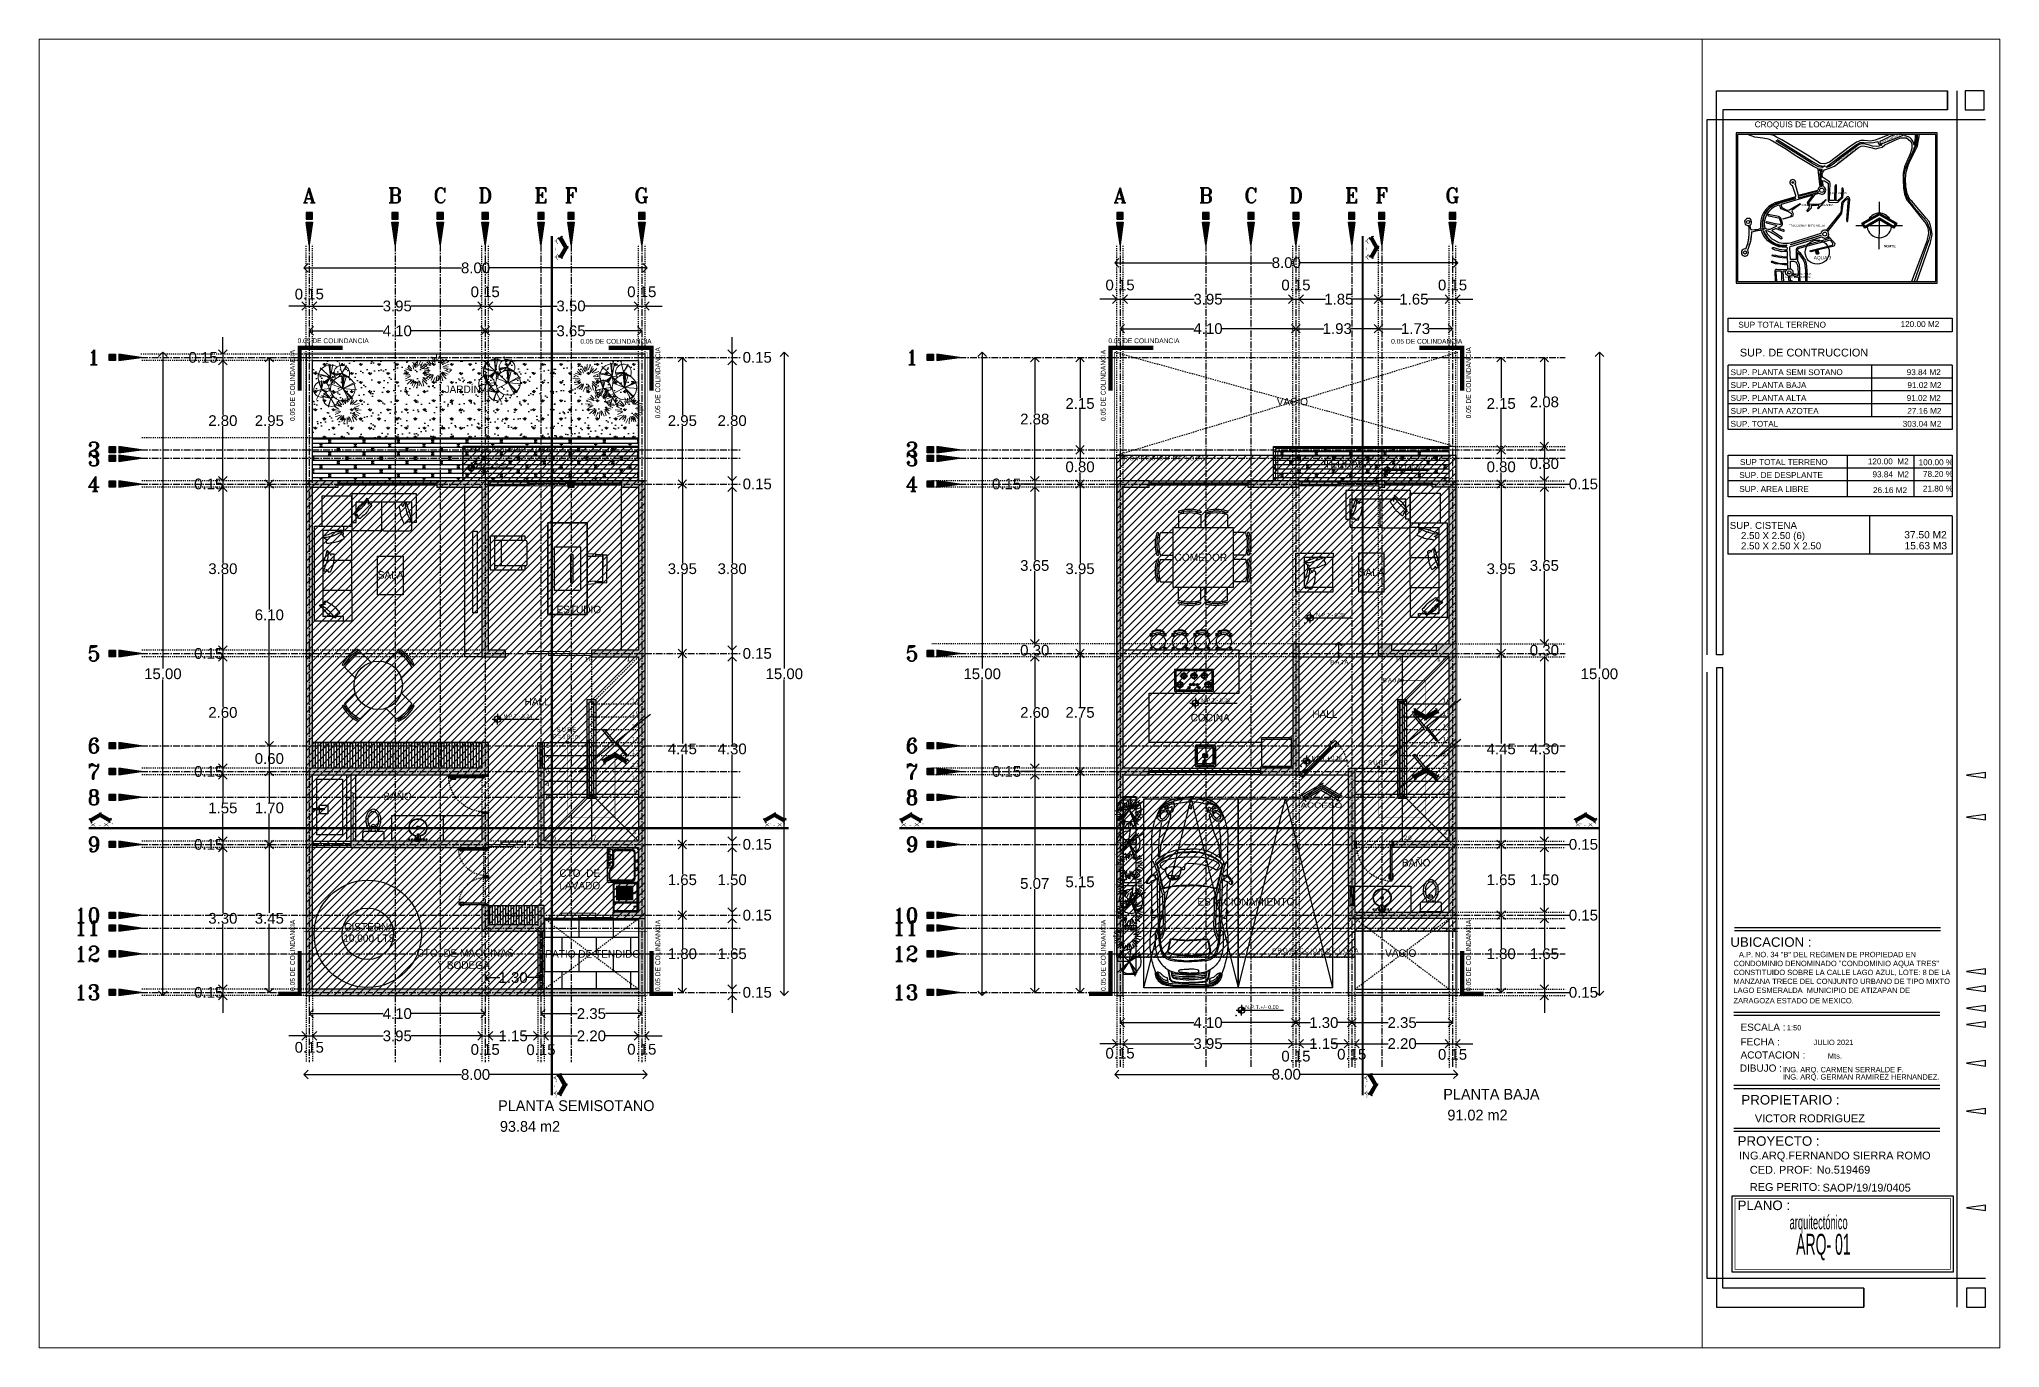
# Paper-space layout 'ARQ-01' of a CAD drawing. Header units: metres. Extents: x -0.5 to 90.9, y -1.8 to 59.2.
# The model-space entities are those that its viewports show. They can reach past a viewport. Long polylines and large blocks are cut down to what shows.
import ezdxf
from ezdxf.enums import TextEntityAlignment as Align

# ---------------------------------------------------------------- set-up
doc = ezdxf.new("R2010")
doc.units = ezdxf.units.M
doc.header["$MEASUREMENT"] = 0
doc.set_wipeout_variables(frame=1)
for name, pattern in [('ACAD_ISO07W100', [3, 0, -3]), ('CENTER2', [1.125, 0.75, -0.125, 0.125, -0.125]), ('CENTERX2', [4, 2.5, -0.5, 0.5, -0.5]), ('CONTINUA', [200, 100, 100]), ('HIDDEN2', [0.1875, 0.125, -0.0625]), ('RAYAS', [0.282222, 0.141111, -0.141111])]:
    doc.linetypes.add(name, pattern=pattern)
doc.layers.get('0').update_dxf_attribs({"color": 255})
doc.layers.get('DEFPOINTS').update_dxf_attribs({"color": 250})
for name, color, linetype in [('A-CANCELERÍA', 4, 'Continuous'), ('A-HATCH', 252, 'Continuous'), ('A-INDICADORES', 149, 'Continuous'), ('A-MEMBRETE', 123, 'Continuous'), ('A-MOBILIARIO SANITARIO', 124, 'Continuous'), ('A-PROYECCIONES', 191, 'HIDDEN2'), ('A-TEXTOS', 131, 'Continuous'), ('FSR_ARQ_001TERRENO', 8, 'Continuous'), ('FSR_ARQ_003RELLENODEMUROS', 251, 'Continuous'), ('FSR_ARQ_005VEGETACION', 64, 'Continuous'), ('FSR_ARQ_007PROYECCIONES', 200, 'HIDDEN2'), ('FSR_ARQ_008MOBILIARIO', 115, 'Continuous'), ('FSR_ARQ_009ESCALERA', 40, 'Continuous'), ('FSR_ARQ_010MUROBAJO', 33, 'Continuous'), ('FSR_ARQ_011MOBILIARIOSANI', 124, 'Continuous'), ('FSR_ARQ_012PUERTAS', 233, 'Continuous'), ('FSR_ARQ_014TEXTOS', 142, 'Continuous'), ('FSR_ARQ_015COTAS', 125, 'Continuous'), ('FSR_ARQ_016EJES', 135, 'CENTER2'), ('FSR_ARQ_017EJESTEXT', 135, 'Continuous'), ('FSR_ARQ_018HATCH', 252, 'Continuous'), ('FSR_ARQ_019INDICADORES', 65, 'Continuous'), ('FSR_ARQ_022AREAS', 110, 'Continuous'), ('FSR_ARQ_024LINEACORTE', 10, 'Continuous'), ('FSR_ARQ_025RESTRI', 140, 'Continuous'), ('FSR_ARQ_026AUTOS', 113, 'Continuous'), ('FSR_ARQ_028JARDINERAS', 133, 'Continuous'), ('MOBILIARIO', 125, 'Continuous'), ('NORTE', 135, 'Continuous')]:
    doc.layers.add(name, color=color, linetype=linetype)
for name, color, linetype, lineweight in [('FSR_ARQ_002MURO', 150, 'Continuous', 30), ('FSR_ARQ_006ARBOLES', 74, 'Continuous', 0), ('FSR_ARQ_013VENTANAS', 4, 'Continuous', 5), ('MURO', 150, 'Continuous', 30), ('muro bajo', 33, 'Continuous', 9), ('PASTO', 64, 'Continuous', 0)]:
    doc.layers.add(name, color=color, linetype=linetype, lineweight=lineweight)
doc.styles.add('Arial', font='arial.ttf')
doc.styles.add('ESPACIOS', font='GOTHIC.TTF')
doc.styles.add('ROMANT', font='romant.shx')
doc.styles.add('style1', font='arial.ttf')
doc.styles.add('style2', font='bgothl.ttf', dxfattribs={"width": 0.5, "height": 0.4})
doc.styles.add('SWISS', font='SAS_____.pfb')
doc.linetypes.add('ZIGZAG', pattern='A,0.00254,-5.08,[131,ltypeshp.shx,S=5.08,R=0,X=-5.08,Y=0],-10.16,[131,ltypeshp.shx,S=5.08,R=180,X=5.08,Y=0],-5.08', length=20.32254)
doc.dimstyles.new('PP_PACO', dxfattribs={"dimtxt": 0.18, "dimasz": 0.075, "dimexe": 0.075, "dimexo": 0, "dimgap": 0, "dimtad": 0, "dimtih": 1, "dimtoh": 1, "dimzin": 1, "dimdsep": 46, "dimtxsty": 'style1', "dimcen": 0.15, "dimse1": 1, "dimse2": 1, "dimclrd": 256, "dimclre": 256, "dimadec": 0, "dimazin": 0, "dimtfac": 1, "dimtmove": 0, "dimatfit": 3, "dimfxl": 0.075, "dimarcsym": 0})
pattern_1 = [(0, (159.74544, -440.040968), (0.0078125, 0.015625), [0, -0.015625])]
pattern_2 = [(0, (157.007245, -440.040968), (0.0078125, 0.015625), [0, -0.015625])]
pattern_3 = [(90, (157.007245, -440.04097), (-0.0625, 4e-18), [])]

psp = doc.layouts.new('ARQ-01')

# ---------------------------------------------------------------- texts
at = {"layer": 'A-MEMBRETE', "style": 'SWISS'}
psp.add_text('1:50', height=0.249, dxfattribs=at).set_placement((80.932, 13.143), align=Align.MIDDLE_LEFT)
at = {"layer": 'NORTE', "style": 'style2', "width": 0.5}
for s, height, p in [('arquitectónico', 0.64948, (81.063, 3.744)), ('ARQ- 01', 0.9742, (81.37, 2.561))]:
    psp.add_text(s, height=height, dxfattribs=at).set_placement(p)

msp = doc.modelspace()

# ---------------------------------------------------------------- texts
at = {"layer": 'A-MEMBRETE', "style": 'SWISS'}
for s, height, p in [('CROQUIS DE LOCALIZACION', 0.27284, (-55.798, -2.483)), ('VICTOR RODRIGUEZ', 0.36515, (-55.79, -48.866))]:
    msp.add_text(s, height=height, dxfattribs=at).set_placement(p)
for s, height, rotation, p in [('LAGO ESMERALDA', 0.09095, 24.7635, (-49.993, -3.251)), ('VIA DR. JORGE JIMENEZ CANTU', 0.09095, 68.2972, (-48.869, -4.738)), ('LAGO ESMERALDA', 0.09095, 38.686, (-51.962, -4.147)), ('LAGO BALLEN', 0.04547, 75.4418, (-56.102, -8.008)), ('LAGO AZUL', 0.0455, 320.2395, (-55.196, -7.646)), ('LAGO AZUL', 0.0455, 19.1661, (-53.559, -7.756)), ('CALLE NEBULA', 0.04547, 352.511, (-54.861, -8.801))]:
    msp.add_text(s, height=height, rotation=rotation, dxfattribs=at).set_placement(p, align=Align.MIDDLE_LEFT)
for s, height, p in [('AQUA II ALTUS', 0.09095, (-52.41, -5.542)), ('CONDOMINIO HOLANDA', 0.09095, (-53.621, -6.105)), ('FRACCIONAMIENTO AQUA II', 0.09095, (-54.214, -7.065)), ('AQUA 3', 0.1598, (-53.045, -8.56)), ('RESIDENCIAL AQUA ', 0.09095, (-54.398, -9.324)), (' LAGO ESMERALDA', 0.09095, (-54.397, -9.457)), ('SUP TOTAL TERRENO', 0.27284, (-56.561, -11.686)), ('120.00 M2', 0.2728, (-48.995, -11.655)), ('SUP. DE CONTRUCCION ', 0.36379, (-56.491, -12.984)), ('SUP. PLANTA SEMI SOTANO', 0.27284, (-56.924, -13.898)), ('93.84 M2', 0.2728, (-48.712, -13.898)), ('SUP. PLANTA BAJA', 0.27284, (-56.924, -14.499)), ('91.02 M2', 0.2728, (-48.679, -14.499)), ('SUP. PLANTA ALTA', 0.27284, (-56.924, -15.101)), ('91.02 M2', 0.2728, (-48.713, -15.101)), ('SUP. PLANTA AZOTEA', 0.27284, (-56.924, -15.703)), ('27.16 M2', 0.2728, (-48.682, -15.703)), ('SUP. TOTAL', 0.2728, (-56.924, -16.305)), ('303.04 M2', 0.2728, (-48.898, -16.305)), ('SUP TOTAL TERRENO', 0.27284, (-56.482, -18.087)), ('120.00  M2', 0.2728, (-50.525, -18.056)), ('100.00 %%%', 0.2728, (-48.156, -18.097)), ('SUP. DE DESPLANTE', 0.27284, (-56.515, -18.692)), ('93.84  M2', 0.2728, (-50.307, -18.658)), ('78.20 %%%', 0.2728, (-47.952, -18.641)), ('21.80 %%%', 0.2728, (-47.955, -19.324)), ('SUP. AREA LIBRE', 0.27284, (-56.515, -19.343)), ('26.16 M2', 0.2728, (-50.282, -19.397)), ('SUP. CISTENA ', 0.32301, (-56.96, -21.042)), ('2.50 X 2.50 (6)', 0.32301, (-56.436, -21.514)), ('37.50 M2', 0.34, (-48.824, -21.475)), ('2.50 X 2.50 X 2.50 ', 0.32301, (-56.436, -21.994)), ('15.63 M3', 0.34, (-48.811, -21.986)), ('UBICACION :', 0.44382, (-56.934, -40.463)), ('ESCALA :', 0.3329, (-56.456, -44.432)), ('FECHA :', 0.3329, (-56.456, -45.116)), ('JULIO 2021', 0.249, (-53.052, -45.141)), ('ACOTACION :', 0.33286, (-56.456, -45.726)), ('Mts.', 0.249, (-52.388, -45.774)), ('DIBUJO :', 0.3329, (-56.491, -46.337)), ('ING. ARQ. CARMEN SERRALDE F.', 0.24896, (-54.487, -46.408)), ('ING. ARQ. GERMAN RAMIREZ HERNANDEZ.', 0.24896, (-54.487, -46.752)), ('PROPIETARIO :', 0.44382, (-56.419, -47.816)), ('PROYECTO :', 0.4438, (-56.594, -49.738)), ('ING.ARQ.FERNANDO SIERRA ROMO', 0.36515, (-56.525, -50.415)), ('CED. PROF:', 0.3651, (-56.025, -51.08)), ('No.519469', 0.3651, (-52.906, -51.076)), ('REG PERITO:', 0.36515, (-56.025, -51.881)), ('SAOP/19/19/0405', 0.36515, (-52.634, -51.913)), ('PLANO :', 0.4438, (-56.594, -52.735))]:
    msp.add_text(s, height=height, dxfattribs=at).set_placement(p, align=Align.MIDDLE_LEFT)
at = {"layer": 'A-MEMBRETE', "char_height": 0.25, "width": 9.96446, "attachment_point": 1, "style": 'SWISS'}
for s, insert in [('\\pxi-3,l4,qd,t4;A.P.^INO. 34 "B" DEL REGIMEN DE PROPIEDAD EN\\P\\pi0,l0,tz;CONDOMINIO DENOMINADO "CONDOMINIO AQUA TRES"\\PCONSTITUIDO SOBRE LA CALLE LAGO AZUL, LOTE: 8 DE LA \\PMANZANA TRECE DEL CONJUNTO URBANO DE TIPO MIXTO\\PLAGO ESMERALDA  MUNICIPIO DE ATIZAPAN DE', (-56.785, -40.919)), ('ZARAGOZA ESTADO DE MEXICO.', (-56.785, -43.071))]:
    msp.add_mtext(s, dxfattribs=dict(at, insert=insert))
at = {"layer": 'FSR_ARQ_014TEXTOS', "style": 'ESPACIOS'}
for s, p in [('JARDÍN', (38.891, -480.141)), ('COMEDOR', (55.909, -484.059)), ('SALA', (37.335, -484.468)), ('SALA', (60.2, -484.408)), ('ESTUDIO', (41.501, -485.274)), ('COCINA', (56.284, -487.795)), ('CISTERNA ', (36.553, -492.671)), ('10,000 LTS ', (36.532, -492.936)), ('CTO. DE MAQUINAS ', (38.24, -493.279)), ('Y BODEGA', (38.723, -493.561))]:
    msp.add_text(s, height=0.175, dxfattribs=at).set_placement(p)
for s, width, gutter_width, insert, char_height, attachment_point in [('0.05 DE COLINDANCIA', 3.09515, 0.525, (35.466, -478.98), 0.112, 7), ('0.05 DE COLINDANCIA', 3.09515, 0.525, (42.058, -478.993), 0.112, 7), ('0.05 DE COLINDANCIA', 3.09515, 0.525, (54.364, -478.98), 0.112, 7), ('0.05 DE COLINDANCIA', 3.09515, 0.525, (60.956, -478.993), 0.112, 7), ('VACIO', 2.22389, 0.525, (58.29, -480.431), 0.175, 7), ('{\\T1.3;PROYECCIÓN DE LOSA}', 3.17699, 0.75, (54.605, -481.61), 0.1, 1), ('\\pxqc;TERRAZA', 2.22389, 0.525, (58.834, -481.88), 0.175, 7), ('{\\T1.3;18}', 0.87446, 0.75, (42.154, -486.295), 0.1, 1), ('{\\T1.3;17}', 0.87446, 0.75, (43.133, -486.293), 0.1, 1), ('\\pxqc;{\\T1.3;BAJA}', 0.87446, 0.75, (59.324, -486.364), 0.1, 1), ('{\\T1.3;18}', 0.87446, 0.75, (61.052, -486.295), 0.1, 1), ('{\\T1.3;17}', 0.87446, 0.75, (62.031, -486.293), 0.1, 1), ('\\pxqc;{\\T1.3;BAJA}', 0.87446, 0.75, (60.549, -486.783), 0.1, 1), ('HALL', 0.84615, 0.525, (41.341, -487.421), 0.175, 9), ('{\\T1.3;16}', 0.87446, 0.75, (43.255, -487.259), 0.1, 1), ('{\\T1.3;15}', 0.87446, 0.75, (43.255, -487.559), 0.1, 1), ('HALL', 0.84615, 0.525, (59.705, -487.712), 0.175, 9), ('{\\T1.3;16}', 0.87446, 0.75, (62.153, -487.259), 0.1, 1), ('{\\T1.3;15}', 0.87446, 0.75, (62.153, -487.559), 0.1, 1), ('\\pxqc;{\\T1.3;SUBE\\PP=18cm}', 3.17699, 0.75, (40.157, -487.931), 0.1, 1), ('{\\T1.3;14}', 0.87446, 0.75, (43.255, -487.859), 0.1, 1), ('{\\T1.3;14}', 0.87446, 0.75, (62.153, -487.859), 0.1, 1), ('{\\T1.3;1}', 0.87446, 0.75, (41.257, -488.311), 0.1, 1), ('{\\T1.3;13}', 0.87446, 0.75, (43.255, -488.159), 0.1, 1), ('{\\T1.3;12}', 0.87446, 0.75, (43.255, -488.459), 0.1, 1), ('{\\T1.3;13}', 0.87446, 0.75, (62.153, -488.159), 0.1, 1), ('{\\T1.3;12}', 0.87446, 0.75, (62.153, -488.459), 0.1, 1), ('CL', 0.18501, 0.296, (37.619, -488.652), 0.0986, 7), ('{\\T1.3;3}', 0.87446, 0.75, (41.257, -488.911), 0.1, 1), ('{\\T1.3;2}', 0.87446, 0.75, (41.257, -488.611), 0.1, 1), ('{\\T1.3;11}', 0.87446, 0.75, (43.255, -488.759), 0.1, 1), ('\\pxqc;{\\T1.3;SUBE}', 0.87446, 0.75, (60.227, -488.705), 0.1, 1), ('{\\T1.3;24}', 0.87446, 0.75, (62.153, -488.759), 0.1, 1), ('BAÑO', 2.22389, 0.525, (37.465, -489.63), 0.175, 7), ('{\\T1.3;4}', 0.87446, 0.75, (41.257, -489.211), 0.1, 1), ('{\\T1.3;10}', 0.87446, 0.75, (43.255, -489.059), 0.1, 1), ('{\\T1.3;9}', 0.87446, 0.75, (43.299, -489.373), 0.1, 1), ('{\\T1.3;22}', 0.87446, 0.75, (62.137, -489.373), 0.1, 1), ('{\\T1.3;23}', 0.87446, 0.75, (62.153, -489.059), 0.1, 1), ('{\\T1.3;5}', 0.87446, 0.75, (41.257, -489.511), 0.1, 1), ('{\\T1.3;19}', 0.87446, 0.75, (60.155, -489.511), 0.1, 1), ('{\\T1.3;8}', 0.87446, 0.75, (43.288, -490.324), 0.1, 1), ('{\\T1.3;21}', 0.87446, 0.75, (62.186, -490.324), 0.1, 1), ('{\\T1.3;6}', 0.87446, 0.75, (41.417, -490.451), 0.1, 1), ('{\\T1.3;7}', 0.87446, 0.75, (42.357, -490.456), 0.1, 1), ('{\\T1.3;20}', 0.87446, 0.75, (61.255, -490.456), 0.1, 1), ('\\pxqc;CTO. DE \\PLAVADO', 2.22389, 0.525, (40.931, -491.712), 0.175, 7), ('BAÑO', 2.22389, 0.525, (61.208, -491.179), 0.175, 7), ('ESTACIONAMIENTO', 2.22389, 0.525, (56.439, -492.088), 0.175, 7), ('CL', 0.18501, 0.296, (40.45, -492.354), 0.0986, 7), ('{\\T1.3;PROYECCIÓN DE LOSA}', 3.17699, 0.75, (58.186, -493.084), 0.1, 1), ('PATIO DE TENDIDO', 2.22389, 0.525, (41.242, -493.304), 0.175, 7), ('VACIO', 2.22389, 0.525, (60.815, -493.284), 0.175, 7), ('\\pxi4.69699;PLANTA SEMISOTANO', 4.90964, 0.302, (38.958, -496.625), 0.2516, 1), ('\\pxi4.69699;PLANTA BAJA', 3.93119, 0.302, (60.99, -496.359), 0.2516, 1), ('\\pxi5.98854;93.84 m2', 3.93119, 0.302, (38.675, -497.109), 0.2516, 1), ('\\pxi5.98854;91.02 m2', 3.93119, 0.302, (60.76, -496.844), 0.2516, 1)]:
    msp.add_mtext_dynamic_manual_height_columns(s, width=width, gutter_width=gutter_width, heights=[0], dxfattribs=dict(at, insert=insert, char_height=char_height, attachment_point=attachment_point))
at = {"layer": 'FSR_ARQ_014TEXTOS', "char_height": 0.112, "attachment_point": 7, "rotation": 90, "style": 'ESPACIOS'}
for insert in [(35.404, -480.793), (43.919, -480.731), (54.302, -480.793), (62.817, -480.731), (35.405, -494.077), (43.919, -494.079), (54.303, -494.077), (62.817, -494.079)]:
    msp.add_mtext_dynamic_manual_height_columns('0.05 DE COLINDANCIA', width=3.09515, gutter_width=0.525, heights=[0], dxfattribs=dict(at, insert=insert))
at = {"layer": 'FSR_ARQ_017EJESTEXT', "insert": (39.358, -481.41), "char_height": 0.1, "attachment_point": 1, "style": 'ESPACIOS'}
msp.add_mtext_dynamic_manual_height_columns('{\\T1.3;PROYECCIÓN DE LOSA}', width=3.17699, gutter_width=0.75, heights=[0], dxfattribs=at)

# ---------------------------------------------------------------- blocks, each defined once
blk = doc.blocks.new('A$C134C6CE4')
at = {"layer": 'NORTE'}
h = blk.add_hatch(color=135, dxfattribs=at)
h.paths.add_polyline_path([(12.1, 45.3), (16.2, 38.2), (41.8, 53), (67.4, 38.3), (71.5, 45.3), (41.8, 62.5)])
h.paths.add_polyline_path([(41.8, 60.9), (69.7, 44.8), (66.9, 40.1), (41.8, 54.6), (16.7, 40.1), (13.9, 44.8)], flags=16)
at = {"layer": 'NORTE', "color": 135}
for p, q in [((41.8, 63.5), (41.8, 83.6)), ((10.8, 45.6), (41.8, 63.5)), ((12.1, 45.3), (41.8, 62.5)), ((13.9, 44.8), (41.8, 60.9)), ((41.8, 53), (16.2, 38.2)), ((41.8, 54.6), (16.7, 40.1)), ((41.8, 63.5), (72.8, 45.7)), ((41.8, 62.5), (71.5, 45.3)), ((41.8, 60.9), (69.7, 44.8)), ((66.9, 40.1), (41.8, 54.6)), ((67.4, 38.3), (41.8, 53)), ((0, 41.8), (13, 41.8)), ((15.8, 37), (10.8, 45.6)), ((16.2, 38.2), (12.1, 45.3)), ((16.7, 40.1), (13.9, 44.8)), ((41.8, 52), (15.8, 37)), ((24.1, 41.8), (59.4, 41.8)), ((41.8, 0), (41.8, 52)), ((67.8, 37), (41.8, 52)), ((69.7, 44.8), (66.9, 40.1)), ((71.5, 45.3), (67.4, 38.3)), ((72.8, 45.7), (67.8, 37)), ((70.5, 41.8), (83.2, 41.8))]:
    blk.add_line(p, q, dxfattribs=at)
for start, end in [(30.0372, 150.0372), (186.121, 353.9533)]:
    blk.add_arc((41.8, 41.8), 21.8, start, end, dxfattribs=at)
at = {"layer": 'NORTE', "color": 135, "ltscale": 0.5, "insert": (50.2, 7), "char_height": 4.219, "width": 14.844, "attachment_point": 1}
blk.add_mtext('\\fArial|b1|i0|c0|p34;NORTE', dxfattribs=at)
blk = doc.blocks.new('NORTE4')
at = {"layer": 'NORTE'}
blk.add_blockref('A$C134C6CE4', (-41.8, 0), dxfattribs=at)
blk = doc.blocks.new('xref-TIPOC$0$COJ3')
for points in [[(-0.126, 0.177), (-0.107, 0.181), (-0.079, 0.191), (-0.052, 0.2), (-0.024, 0.2), (0.009, 0.205), (0.037, 0.205), (0.065, 0.195), (0.093, 0.195), (0.121, 0.191), (0.205, 0.191), (0.232, 0.195), (0.219, 0.167), (0.191, 0.158), (0.163, 0.144), (0.135, 0.139), (0.107, 0.135), (0.079, 0.13), (-0.005, 0.13), (-0.033, 0.135), (-0.061, 0.139), (-0.089, 0.144), (-0.117, 0.144), (-0.144, 0.149), (-0.172, 0.144), (-0.144, 0.167), (-0.126, 0.177)], [(-0.172, 0.144), (-0.168, 0.116), (-0.149, 0.06), (-0.149, 0.055), (-0.163, 0.051)], [(0.177, 0.102), (0.191, 0.074), (0.195, 0.046), (0.2, 0.018), (0.186, -0.01), (0.158, -0.019), (0.13, -0.019), (0.102, -0.024), (0.074, -0.033), (0.042, -0.042), (0.014, -0.042), (-0.014, -0.047), (-0.042, -0.042), (-0.098, -0.033), (-0.126, -0.028), (-0.154, -0.028), (-0.172, 0), (-0.163, 0.028), (-0.154, 0.055), (-0.14, 0.083), (-0.131, 0.102)], [(0.232, 0.195), (0.219, 0.163), (0.209, 0.135), (0.195, 0.107), (0.154, 0.065)]]:
    blk.add_lwpolyline(points)
blk = doc.blocks.new('parrilla')
at = {"layer": 'A-MOBILIARIO SANITARIO', "linetype": 'Continuous', "ltscale": 0.03}
for p, q in [((-0.446, 0.121), (-0.397, 0.121)), ((-0.446, 0.111), (-0.397, 0.111)), ((-0.374, 0.085), (-0.326, 0.085)), ((-0.374, 0.075), (-0.326, 0.075)), ((-0.374, 0.005), (-0.326, 0.005)), ((-0.446, -0.111), (-0.397, -0.111)), ((-0.446, -0.121), (-0.397, -0.121)), ((-0.374, -0.005), (-0.326, -0.005)), ((-0.374, -0.075), (-0.326, -0.075)), ((-0.374, -0.085), (-0.326, -0.085))]:
    blk.add_line(p, q, dxfattribs=at)
at = {"layer": 'A-MOBILIARIO SANITARIO', "color": 252, "linetype": 'Continuous'}
for p, q in [((-0.26, 0.326), (-0.44, 0.326)), ((-0.35, 0.416), (-0.35, 0.236)), ((-0.056, 0.238), (-0.236, 0.238)), ((-0.056, 0), (-0.236, 0)), ((-0.146, 0.328), (-0.146, 0.148)), ((-0.146, -0.09), (-0.146, 0.09)), ((-0.26, -0.326), (-0.44, -0.326)), ((-0.35, -0.416), (-0.35, -0.236)), ((-0.056, -0.238), (-0.236, -0.238)), ((-0.146, -0.328), (-0.146, -0.148))]:
    blk.add_line(p, q, dxfattribs=at)
at = {"layer": 'A-MOBILIARIO SANITARIO', "linetype": 'Continuous', "ltscale": 0.03}
for points in [[(0, -0.455), (0, 0.455), (-0.5, 0.455), (-0.5, -0.455)], [(-0.03, -0.425), (-0.03, 0.425), (-0.47, 0.425), (-0.47, -0.425)]]:
    blk.add_lwpolyline(points, close=True, dxfattribs=at)
for centre, radius in [((-0.421, 0.116), 0.025), ((-0.35, 0.326), 0.07), ((-0.35, 0.08), 0.025), ((-0.35, 0), 0.025), ((-0.146, 0.238), 0.07), ((-0.146, 0), 0.07), ((-0.421, -0.116), 0.025), ((-0.35, -0.326), 0.07), ((-0.35, -0.08), 0.025), ((-0.146, -0.238), 0.07)]:
    blk.add_circle(centre, radius, dxfattribs=at)
at = {"layer": 'A-MOBILIARIO SANITARIO', "linetype": 'ZIGZAG', "ltscale": 0.001}
for centre in [(-0.35, 0.326), (-0.146, 0.238), (-0.146, 0), (-0.35, -0.326), (-0.146, -0.238)]:
    blk.add_circle(centre, 0.05, dxfattribs=at)
blk = doc.blocks.new('OVAMONO')
for p, q in [((-0.06, -0.02), (0.06, -0.02)), ((-0.06, -0.02), (-0.06, -0.136)), ((-0.021, -0.059), (-0.03, -0.059)), ((-0.014, -0.08), (-0.01, -0.191)), ((-0.01, -0.191), (0.01, -0.191)), ((-0.004, -0.041), (-0.004, -0.033)), ((-0.004, -0.093), (-0.004, -0.084)), ((0.004, -0.041), (0.004, -0.033)), ((0.004, -0.093), (0.004, -0.084)), ((0.01, -0.191), (0.014, -0.08)), ((0.03, -0.059), (0.021, -0.059)), ((0.03, -0.067), (0.021, -0.067)), ((0.06, -0.02), (0.06, -0.136))]:
    blk.add_line(p, q)
at = {"linetype": 'HIDDEN2'}
blk.add_lwpolyline([(0.21, -0.05), (-0.21, -0.05), (-0.21, -0.076), (0.21, -0.076)], close=True, dxfattribs=at)
blk.add_lwpolyline([(-0.021, -0.067), (-0.03, -0.067)])
for centre, radius in [((0, -0.337), 0.035), ((0, -0.337), 0.025), ((0, -0.063), 0.00413)]:
    blk.add_circle(centre, radius)
for centre, radius, start, end in [((0, -0.337), 0.21, 106.6032, 73.4001), ((0, -0.337), 0.2, 93.4675, 86.5338), ((-0.036, -0.063), 0.00723, 328.4667, 31.5333), ((0, -0.063), 0.0227, 99.5941, 170.4059), ((0, -0.063), 0.0227, 189.5941, 260.4059), ((-0.021, -0.041), 0.0176, 270, 0), ((-0.021, -0.084), 0.0176, 0, 90), ((0, -0.027), 0.00723, 238.4667, 301.5333), ((0, -0.099), 0.00723, 58.4667, 121.5333), ((0, -0.063), 0.0227, 9.5941, 80.4059), ((0.021, -0.041), 0.0176, 180, 270), ((0, -0.063), 0.0227, 279.5941, 350.4059), ((0.021, -0.084), 0.0176, 90, 180), ((0.036, -0.063), 0.00723, 148.4667, 211.5333)]:
    blk.add_arc(centre, radius, start, end)
blk = doc.blocks.new('refri')
at = {"layer": 'A-MOBILIARIO SANITARIO'}
for p, q in [((-11.874, 20.419), (-11.874, 19.668)), ((-11.874, 20.419), (-11.827, 20.419)), ((-11.827, 19.618), (-11.827, 20.468)), ((-11.827, 20.468), (-11.075, 20.468)), ((-11.827, 20.468), (-11.075, 20.468)), ((-11.075, 20.468), (-11.075, 19.618)), ((-11.065, 19.618), (-11.065, 20.468)), ((-11.065, 20.468), (-11.026, 20.468)), ((-11.065, 20.468), (-11.026, 20.468)), ((-11.026, 20.468), (-11.026, 19.618)), ((-10.996, 20.452), (-11.026, 20.452)), ((-11.026, 20.432), (-10.996, 20.432)), ((-10.996, 20.432), (-10.996, 20.452)), ((-11.075, 19.618), (-11.827, 19.618)), ((-11.065, 19.618), (-11.026, 19.618))]:
    blk.add_line(p, q, dxfattribs=at)
at = {"layer": 'MOBILIARIO', "ltscale": 5}
blk.add_line((-11.874, 19.668), (-11.827, 19.668), dxfattribs=at)
blk = doc.blocks.new('A$C65C3464D')
for p, q in [((5559, 4341), (5562, 4349)), ((6884, 4269), (6853, 4189)), ((6904, 4270), (6873, 4189)), ((6310, 4012), (6071, 4058)), ((6312, 4024), (6073, 4070)), ((7741, 3976), (7807, 3991)), ((7741, 3965), (7807, 3979)), ((7741, 3946), (7807, 3931)), ((7741, 3935), (7807, 3920)), ((5559, 2805), (5562, 2798)), ((6310, 3135), (6071, 3089)), ((6312, 3123), (6073, 3077)), ((6884, 2878), (6853, 2958)), ((6904, 2877), (6873, 2958))]:
    blk.add_line(p, q)
for points in [[(7752, 4364), (7727, 4366), (7702, 4390), (7695, 4427), (7690, 4449), (7667, 4477), (7643, 4504), (7629, 4520), (7623, 4543), (7628, 4566), (7648, 4580), (7682, 4580), (7725, 4559), (7801, 4493), (7820, 4470), (7827, 4432), (7826, 4403, -0.22161), (7810, 4372, -0.22161)], [(5230, 3572), (5230, 3910, -0.055426), (5251, 4094, -0.059428), (5285, 4192, -0.097452), (5347, 4272, -0.082707), (5447, 4335, -0.136156), (5562, 4350, 0.047635)], [(5249, 3573), (5257, 3948, -0.076537), (5288, 4127, -0.086757), (5350, 4240, -0.10675), (5384, 4268), (5427, 4289, -0.003982), (5510, 4328, -0.016266), (5592, 4362, -0.052049), (5948, 4458, -0.02824), (6179, 4482, -0.041393), (6483, 4471, -0.048157), (6584, 4449), (6910, 4449)], [(5282, 3573), (5290, 3954, -0.076537), (5321, 4133, -0.119374), (5388, 4245, -0.071149), (5421, 4271), (5460, 4294, -0.003982), (5543, 4334, -0.005807), (5559, 4342, -0.004362)], [(5323, 4056, -0.075551), (5332, 4120, -0.072826), (5362, 4184, -0.056103), (5403, 4234, -0.027417), (5440, 4267, -0.098085), (5500, 4297, 0.002459), (5562, 4314, 0.002459)], [(5323, 4056), (5393, 4065, 0.060338), (5433, 4075, -0.005591), (5447, 4127, -0.137482), (5477, 4177, 0.014112), (5520, 4221, 0.101805), (5553, 4273, 0.064537), (5562, 4314, 0.064537)], [(5363, 4061, -0.060664), (5372, 4112, -0.072826), (5402, 4177, -0.056103), (5443, 4227, -0.027417), (5480, 4259, -0.098085), (5540, 4289, 0.000743), (5559, 4294)], [(6573, 4296), (6537, 4336, 0.209375), (6466, 4368, 0.008786), (6201, 4366, 0.052376), (6034, 4343, 0.022093), (5890, 4302, 0.108048), (5774, 4230, 0.061356), (5659, 4116, 0.068655), (5593, 4014, 0.073523), (5547, 3820, 0.014318), (5530, 3646, 0.013039), (5526, 3573, 0.013039)], [(7734, 4331, 0.013204), (6885, 4309, -0.006823), (6504, 4294, -0.002349), (6314, 4281, 0.035892), (6088, 4238, 0.099022), (5969, 4186, 0.0549), (5894, 4115, 0.134174), (5846, 4010, 0.023136), (5823, 3827, 0.011713), (5810, 3573, 0.011713)], [(7607, 4277, 0.010667), (6921, 4270, -0.006823), (6540, 4264, -0.002349), (6350, 4255, 0.035892), (6123, 4217, 0.099022), (6003, 4167, 0.0549), (5927, 4098, 0.134174), (5876, 3994, 0.023136), (5849, 3812, 0.011039), (5831, 3573, 0.011039)], [(7566, 4220, 0.02035), (7378, 4161, -0.001309), (6709, 4140, -0.124047), (6352, 4219, -0.239135), (6327, 4253, -0.239135)], [(7523, 4254, 0.019279), (7369, 4205, -0.001296), (6707, 4184, -0.122005), (6376, 4256, -0.122005)], [(6902, 4307, 0.024615), (6862, 4342, -0.223398), (6831, 4401, 0.00021), (6830, 4449, 0.00021)], [(6910, 4449, -0.3707), (6931, 4464, 0.000614), (6968, 4465)], [(6910, 4449, 0.370699), (6931, 4435, -0.000614), (6968, 4433)], [(6912, 4445, -0.309042), (6931, 4456, 0.000614), (6968, 4457)], [(7026, 4449, 0.3707), (7005, 4464, -0.000614), (6968, 4465)], [(7024, 4445, 0.309042), (7005, 4456, -0.000614), (6968, 4457)], [(7026, 4449, -0.3707), (7005, 4435, 0.000614), (6968, 4433)], [(7026, 4449, 0.002126), (7687, 4453)], [(8039, 4334), (7566, 4220, 0.053281), (7538, 4210, 0.257952), (7521, 4186, 0.069501), (7522, 4149, 0.029071), (7538, 4081, -0.06163), (7569, 3883, -0.023841), (7581, 3662, -0.020054), (7583, 3573, -0.020054)], [(8042, 4322), (7569, 4208, 0.053281), (7544, 4199, 0.257952), (7533, 4185, 0.069501), (7534, 4151, 0.029071), (7549, 4085, -0.06151), (7582, 3884, -0.023756), (7593, 3662, -0.019965), (7596, 3573, -0.019965)], [(7625, 4553), (7632, 4558), (7666, 4558), (7709, 4536), (7785, 4470), (7804, 4448), (7811, 4409), (7810, 4381, -0.062527), (7808, 4370, -0.062527)], [(7749, 4317), (7734, 4326), (7740, 4342), (7751, 4353), (7753, 4368, -0.504918), (7767, 4376, -0.045684), (7814, 4371, -0.242065), (7832, 4356, -0.032414), (7841, 4332, -0.143073)], [(7808, 3955), (7813, 4054, -0.352581), (7876, 4124, 0.008047), (7959, 4139), (7959, 4190, -0.270521), (7977, 4220, 0.000614), (8052, 4263, -0.331797), (8093, 4258, -0.11427), (8168, 4142, -0.074246), (8249, 3749, -0.021686), (8251, 3573, -0.021686)], [(7823, 4455, 0.000281), (7910, 4456, -0.004665), (8374, 4457, 0.006938), (8670, 4463, -0.055982), (8896, 4446, -0.021498), (9036, 4413, -0.021353), (9146, 4377, -0.022762), (9329, 4298, -0.203444), (9580, 4012, -0.07526), (9653, 3573, -0.07526)], [(7959, 4139, -0.146365), (8006, 4125), (8025, 3976, -0.020696), (8027, 3955, -0.020696)], [(8039, 4334), (8066, 4338, -0.220404), (8101, 4327, -0.037374), (8149, 4278, -0.064028), (8272, 4084, -0.05126), (8350, 3862, -0.061449), (8372, 3658, 0.008235), (8373, 3573, 0.008235)], [(8041, 4322), (8068, 4326, -0.220404), (8093, 4318, -0.037374), (8139, 4271, -0.064028), (8261, 4078, -0.05126), (8338, 3859, -0.061449), (8360, 3658, 0.008235), (8360, 3573, 0.008235)], [(8083, 4355), (8130, 4365, -0.220404), (8165, 4355, -0.037374), (8212, 4306, -0.064028), (8336, 4111, -0.05126), (8413, 3890, -0.061449), (8436, 3686, 0.010916), (8437, 3573, 0.008235)], [(8242, 4303), (8645, 4292, -0.03271), (8765, 4281, 0.00658), (8971, 4251, -0.040733), (9057, 4232, -0.249875)], [(8248, 4273, -0.028311), (8577, 4238, 0.046105), (9204, 4025, 0.219439), (9270, 4038, -0.325452)], [(9260, 4320), (9205, 4335, 0.15571), (9158, 4334, 0.128859), (9109, 4300, 0.172618), (9090, 4251, 0.012779), (9090, 4211, 0.149305), (9105, 4166, 0.057452), (9139, 4128, 0.039867), (9199, 4083, 0.038453), (9231, 4066, 0.044126), (9276, 4051), (9288, 4036, -0.151431), (9297, 4010, 0.389635), (9335, 3972), (9397, 3953, 0.094342), (9486, 3944, 0.108453), (9510, 3952, 0.290912), (9525, 3980, 0.205966), (9375, 4273, 0.700887)], [(9260, 4320, -0.118384), (9426, 4183, -0.125214), (9489, 4030, -0.057098), (9489, 3961, 1.07298)], [(9384, 4175), (9376, 4159), (9376, 4130, -0.04992), (9374, 4111, 0.494644), (9388, 4096, -0.100112), (9416, 4093, 0.588914), (9435, 4110, 0.119485), (9421, 4136, -0.013341), (9399, 4164, 0.140517), (9384, 4175, -0.473723)], [(5620, 4063), (5424, 4027, 0.207319), (5350, 3979, 0.101931), (5338, 3947, 0.00876), (5330, 3890, 0.038849), (5312, 3573, 0.03739)], [(5611, 4047), (5436, 4016, 0.207319), (5363, 3967, 0.101931), (5351, 3935, 0.00876), (5342, 3878, 0.03739), (5325, 3573, 0.03739)], [(5585, 3991), (5501, 3976, 0.207319), (5428, 3927, 0.101931), (5415, 3895, 0.00876), (5407, 3838, 0.032481), (5389, 3573)], [(5473, 3967, 0.0341), (5464, 3955, 0.101931), (5452, 3923, 0.00876), (5443, 3866, 0.035895), (5425, 3573, 0.035895)], [(5520, 3979, 0.056082), (5504, 3960, 0.101931), (5492, 3929, 0.00876), (5483, 3871, 0.036536), (5466, 3573, 0.036536)], [(5571, 3988, 0.088206), (5545, 3960, 0.101931), (5532, 3929, 0.00876), (5524, 3871, 0.036536), (5506, 3573, 0.036536)], [(5547, 3573, 0.004647), (5558, 3777, -0.212789), (5571, 3801, -0.225042), (5592, 3807, -0.010282), (5607, 3803, -0.358153), (5618, 3789, 0.030605), (5626, 3763), (5632, 3725, -0.044318), (5639, 3573, -0.044318)], [(7833, 4098, 0.358011), (7720, 4018, 0.087142), (7714, 3955)], [(7833, 3812, -0.358011), (7720, 3893, -0.087142), (7714, 3955)], [(7822, 4087, 0.316561), (7747, 4018, 0.087142), (7742, 3955)], [(7822, 3824, -0.316561), (7747, 3893, -0.087142), (7742, 3955)], [(7808, 3955), (7813, 3857, 0.352581), (7876, 3787, -0.008047), (7959, 3771), (7959, 3721)], [(7959, 3771, 0.146365), (8006, 3785), (8025, 3935, 0.020696), (8027, 3955, 0.020696)], [(7959, 3721, 0.460181), (7995, 3686), (8071, 3679, -0.361883), (8100, 3650, -0.136022), (7982, 3001, -0.015575)], [(9371, 4095, 0.247528), (9354, 4098, 0.056791), (9335, 4091, 0.281439), (9322, 4068, 0.017622), (9324, 4034, 0.327274), (9352, 4002, -0.021137), (9388, 3993, 0.219354), (9416, 3997, 0.356278), (9420, 4008, 0.072558), (9410, 4025, 0.066843), (9399, 4036), (9384, 4083), (9371, 4095)], [(9484, 3944, -0.063252), (9538, 3573, -0.063252)], [(9501, 4095, -0.046386), (9537, 4012, -0.07526), (9611, 3573)], [(5230, 3575), (5230, 3237, 0.055426), (5251, 3053, 0.059428), (5285, 2955, 0.097452), (5347, 2875, 0.082707), (5447, 2812, 0.136156), (5562, 2797, -0.047635)], [(5249, 3573), (5257, 3199, 0.076537), (5288, 3020, 0.086757), (5350, 2907, 0.10675), (5384, 2879), (5427, 2858, 0.003982), (5510, 2819, 0.016266), (5592, 2784, 0.052049), (5948, 2688, 0.02824), (6179, 2665, 0.041393), (6483, 2676, 0.048157), (6584, 2698), (6910, 2698)], [(5282, 3573), (5290, 3193, 0.076537), (5321, 3014, 0.119374), (5388, 2902, 0.071149), (5421, 2876), (5460, 2853, 0.003982), (5543, 2813, 0.005807), (5559, 2805, 0.004362)], [(5620, 3084), (5424, 3119, -0.207319), (5350, 3168, -0.101931), (5338, 3200, -0.00876), (5330, 3257, -0.038849), (5312, 3573, -0.03739)], [(5611, 3100), (5436, 3131, -0.207319), (5363, 3180, -0.101931), (5351, 3211, -0.00876), (5342, 3269, -0.03739), (5325, 3573, -0.03739)], [(5585, 3156), (5501, 3171, -0.207319), (5428, 3220, -0.101931), (5415, 3252, -0.00876), (5407, 3309, -0.032481), (5389, 3573)], [(5473, 3180, -0.0341), (5464, 3192, -0.101931), (5452, 3224, -0.00876), (5443, 3281, -0.035895), (5425, 3573, -0.035895)], [(5520, 3168, -0.056082), (5504, 3187, -0.101931), (5492, 3218, -0.00876), (5483, 3276, -0.036536), (5466, 3573, -0.036536)], [(5571, 3159, -0.088206), (5545, 3187, -0.101931), (5532, 3218, -0.00876), (5524, 3276, -0.036536), (5506, 3573, -0.036536)], [(6573, 2851), (6537, 2811, -0.209375), (6466, 2779, -0.008786), (6201, 2781, -0.052376), (6034, 2803, -0.022093), (5890, 2845, -0.108048), (5774, 2917, -0.061356), (5659, 3031, -0.068655), (5593, 3133, -0.073523), (5547, 3327, -0.014318), (5530, 3501, -0.013039), (5526, 3573, -0.013039)], [(5547, 3573, -0.004647), (5558, 3370, 0.212789), (5571, 3346, 0.225042), (5592, 3340, 0.010282), (5607, 3344, 0.358153), (5618, 3358, -0.030605), (5626, 3384), (5632, 3422, 0.044318), (5639, 3573, 0.044318)], [(7734, 2816, -0.013204), (6885, 2838, 0.006823), (6504, 2853, 0.002349), (6314, 2866, -0.035892), (6088, 2909, -0.099022), (5969, 2961, -0.0549), (5894, 3032, -0.134174), (5846, 3137, -0.023136), (5823, 3320, -0.011713), (5810, 3573, -0.011713)], [(7607, 2870, -0.010667), (6921, 2877, 0.006823), (6540, 2883, 0.002349), (6350, 2892, -0.035892), (6123, 2929, -0.099022), (6003, 2980, -0.0549), (5927, 3049, -0.134174), (5876, 3152, -0.023136), (5849, 3335, -0.011039), (5831, 3573, -0.011039)], [(8039, 2813), (7566, 2927, -0.053281), (7538, 2937, -0.257952), (7521, 2961, -0.069501), (7522, 2998, -0.029071), (7538, 3066, 0.06163), (7569, 3264, 0.023841), (7581, 3485, 0.020054), (7583, 3573, 0.020054)], [(8042, 2825), (7569, 2939, -0.053281), (7544, 2948, -0.257952), (7533, 2962, -0.069501), (7534, 2996, -0.029071), (7549, 3062, 0.06151), (7582, 3263, 0.023756), (7593, 3485, 0.019965), (7596, 3574, 0.019965)], [(7823, 2692, -0.000281), (7910, 2691, 0.004665), (8374, 2690, -0.006938), (8670, 2683, 0.055982), (8896, 2701, 0.021498), (9036, 2734, 0.021353), (9146, 2770, 0.022762), (9329, 2849, 0.203444), (9580, 3135, 0.07526), (9653, 3573, 0.07526)], [(7982, 3001), (7959, 2957, 0.270521), (7977, 2927, -0.000614), (8052, 2884, 0.331797), (8093, 2889, 0.11427), (8168, 3005, 0.074246), (8249, 3398, 0.021686), (8251, 3573)], [(8039, 2813), (8066, 2809, 0.220404), (8101, 2820, 0.037374), (8149, 2869, 0.064028), (8272, 3063, 0.05126), (8350, 3285, 0.061449), (8372, 3489, -0.008235), (8373, 3573, -0.008235)], [(8041, 2825), (8068, 2821, 0.220404), (8093, 2829, 0.037374), (8139, 2876, 0.064028), (8261, 3069, 0.05126), (8338, 3288, 0.061449), (8360, 3489, -0.008235), (8360, 3574, -0.008235)], [(8083, 2792), (8130, 2782, 0.220404), (8165, 2792, 0.037374), (8212, 2841, 0.064028), (8336, 3036, 0.05126), (8413, 3257, 0.061449), (8436, 3461, -0.010916), (8437, 3573, -0.008235)], [(9260, 2827), (9205, 2812, -0.15571), (9158, 2813, -0.128859), (9109, 2847, -0.172618), (9090, 2896, -0.012779), (9090, 2936, -0.149305), (9105, 2981, -0.057452), (9139, 3019, -0.039867), (9199, 3064, -0.038453), (9231, 3081, -0.044126), (9276, 3096), (9288, 3111, 0.151431), (9297, 3137, -0.389635), (9335, 3175), (9397, 3194, -0.094342), (9486, 3203, -0.108453), (9510, 3195, -0.290912), (9525, 3167, -0.205966), (9375, 2874, -0.700887)], [(9484, 3203, 0.063252), (9538, 3573, 0.063252)], [(9501, 3052, 0.046386), (9537, 3135, 0.07526), (9611, 3573)], [(5323, 3091), (5393, 3082, -0.060338), (5433, 3072, 0.005591), (5447, 3020, 0.137482), (5477, 2970, -0.014112), (5520, 2926, -0.101805), (5553, 2874, -0.064537), (5562, 2833, -0.064537)], [(5323, 3091, 0.075551), (5332, 3027, 0.072826), (5362, 2962, 0.056103), (5403, 2913, 0.027417), (5440, 2880, 0.098085), (5500, 2850, -0.002459), (5562, 2833, -0.002459)], [(5363, 3086, 0.060664), (5372, 3035, 0.072826), (5402, 2970, 0.056103), (5443, 2920, 0.027417), (5480, 2888, 0.098085), (5540, 2858, -0.000743), (5559, 2853)], [(7566, 2927, -0.02035), (7378, 2986, 0.001309), (6709, 3007, 0.124047), (6352, 2928, 0.239135), (6327, 2894, 0.239135)], [(7523, 2893, -0.019279), (7369, 2941, 0.001296), (6707, 2963, 0.122005), (6376, 2891, 0.122005)], [(6902, 2840, -0.024615), (6862, 2805, 0.223398), (6831, 2746, -0.00021), (6830, 2698, -0.00021)], [(7752, 2783), (7727, 2781), (7702, 2757), (7695, 2720), (7690, 2698), (7667, 2670), (7643, 2643), (7629, 2627), (7623, 2604), (7628, 2581), (7648, 2567), (7682, 2567), (7725, 2588), (7801, 2654), (7820, 2677), (7827, 2715), (7826, 2744, 0.22161), (7810, 2775, 0.22161)], [(7625, 2594), (7632, 2589), (7666, 2589), (7709, 2611), (7785, 2677), (7804, 2699), (7811, 2737), (7810, 2766, 0.062527), (7808, 2776, 0.062527)], [(7749, 2830), (7734, 2821), (7740, 2805), (7751, 2794), (7753, 2779, 0.504918), (7767, 2771, 0.045684), (7814, 2776, 0.242065), (7832, 2791, 0.032414), (7841, 2815, 0.143073)], [(8242, 2844), (8645, 2855, 0.03271), (8765, 2866, -0.00658), (8971, 2896, 0.040733), (9057, 2915, 0.249875)], [(8248, 2874, 0.028311), (8577, 2909, -0.046105), (9204, 3122, -0.219439), (9270, 3109, 0.325452)], [(9260, 2827, 0.118384), (9426, 2964, 0.125214), (9489, 3117, 0.057098), (9489, 3186, -1.07298)], [(9371, 3052, -0.247528), (9354, 3049, -0.056791), (9335, 3056, -0.281439), (9322, 3079, -0.017622), (9324, 3113, -0.327274), (9352, 3145, 0.021137), (9388, 3154, -0.219354), (9416, 3150, -0.356278), (9420, 3139, -0.072558), (9410, 3122, -0.066843), (9399, 3111), (9384, 3064), (9371, 3052)], [(9384, 2971), (9376, 2988), (9376, 3017, 0.04992), (9374, 3035, -0.494644), (9388, 3051, 0.100112), (9416, 3054, -0.588914), (9435, 3037, -0.119485), (9421, 3011, 0.013341), (9399, 2983, -0.140517), (9384, 2971, 0.473723)], [(6910, 2698, -0.370699), (6931, 2712, 0.000614), (6968, 2714)], [(6910, 2698, 0.3707), (6931, 2683, -0.000614), (6968, 2681)], [(6912, 2702, 0.309042), (6931, 2691, -0.000614), (6968, 2690)], [(7026, 2698, 0.3707), (7005, 2712, -0.000614), (6968, 2714)], [(7024, 2702, -0.309042), (7005, 2691, 0.000614), (6968, 2690)], [(7026, 2698, -0.3707), (7005, 2683, 0.000614), (6968, 2681)], [(7026, 2698, -0.002126), (7687, 2694)]]:
    blk.add_lwpolyline(points, format="xyb")
for points in [[(7987, 4364), (7523, 4254)], [(7987, 4364), (8073, 4395), (8122, 4423), (8156, 4458)], [(9201, 4290), (9169, 4277), (9150, 4264), (9135, 4230), (9145, 4194), (9169, 4162), (9207, 4127), (9246, 4106), (9295, 4096), (9327, 4119), (9341, 4147), (9341, 4187), (9327, 4232), (9295, 4270), (9248, 4292), (9201, 4290)], [(9282, 4099), (9282, 4099), (9296, 4127), (9296, 4167), (9282, 4212), (9250, 4250), (9203, 4272), (9156, 4270)], [(5943, 3573), (5951, 3719), (5958, 3803), (5965, 3871), (5972, 3924), (5980, 3965), (5988, 3995), (5996, 4018), (6004, 4035), (6011, 4048), (6018, 4058), (6025, 4065), (6033, 4070), (6041, 4073), (6050, 4073), (6061, 4072), (6073, 4070)], [(5956, 3573), (5963, 3718), (5970, 3802), (5977, 3869), (5985, 3922), (5992, 3962), (6000, 3992), (6008, 4013), (6015, 4029), (6022, 4041), (6028, 4050), (6033, 4056), (6038, 4059), (6043, 4060), (6050, 4061), (6059, 4060), (6071, 4058)], [(6306, 4013), (6316, 4008), (6322, 4004), (6326, 3999), (6328, 3994), (6330, 3986), (6331, 3974), (6330, 3958), (6328, 3937), (6325, 3911), (6321, 3880), (6317, 3842), (6313, 3796), (6309, 3743), (6306, 3680), (6303, 3574)], [(6312, 4024), (6322, 4019), (6330, 4013), (6336, 4006), (6340, 3998), (6342, 3987), (6343, 3974), (6342, 3957), (6340, 3936), (6337, 3910), (6333, 3879), (6329, 3841), (6325, 3795), (6322, 3742), (6318, 3679), (6316, 3573)], [(5943, 3573), (5951, 3428), (5958, 3344), (5965, 3276), (5972, 3223), (5980, 3182), (5988, 3152), (5996, 3129), (6004, 3112), (6011, 3099), (6018, 3089), (6025, 3082), (6033, 3077), (6041, 3074), (6050, 3074), (6061, 3074), (6073, 3077)], [(5956, 3574), (5963, 3429), (5970, 3345), (5977, 3277), (5985, 3225), (5992, 3185), (6000, 3155), (6008, 3134), (6015, 3118), (6022, 3105), (6028, 3097), (6033, 3091), (6038, 3088), (6043, 3086), (6050, 3086), (6059, 3087), (6071, 3089)], [(6306, 3134), (6316, 3139), (6322, 3143), (6326, 3148), (6328, 3153), (6330, 3161), (6331, 3173), (6330, 3189), (6328, 3210), (6325, 3236), (6321, 3267), (6317, 3305), (6313, 3351), (6309, 3404), (6306, 3467), (6303, 3573)], [(6312, 3123), (6322, 3128), (6330, 3134), (6336, 3141), (6340, 3149), (6342, 3160), (6343, 3173), (6342, 3190), (6340, 3211), (6337, 3237), (6333, 3268), (6329, 3306), (6325, 3352), (6322, 3405), (6318, 3467), (6316, 3573)], [(9380, 3572), (9384, 3613), (9449, 3602), (9465, 3573)], [(9380, 3575), (9384, 3534), (9449, 3545), (9465, 3573)], [(7987, 2783), (7523, 2893)], [(7987, 2783), (8073, 2752), (8122, 2724), (8156, 2689)], [(9201, 2857), (9169, 2870), (9150, 2883), (9135, 2917), (9145, 2953), (9169, 2985), (9207, 3020), (9246, 3041), (9295, 3051), (9327, 3028), (9341, 3000), (9341, 2960), (9327, 2915), (9295, 2877), (9248, 2855), (9201, 2857)], [(9282, 3048), (9282, 3048), (9296, 3020), (9296, 2980), (9282, 2935), (9250, 2897), (9203, 2875), (9156, 2877)]]:
    blk.add_lwpolyline(points)
blk = doc.blocks.new('125')
at = {"color": 0}
for p, q in [((1739.62, 1393.7), (1739.23, 1393.86)), ((1739.72, 1393.85), (1739.38, 1394.23)), ((1739.39, 1393.98), (1739.7, 1393.7)), ((1739.61, 1394.38), (1739.74, 1393.98)), ((1739.96, 1393.98), (1739.8, 1394.37)), ((1739.99, 1394.34), (1740.02, 1393.93)), ((1740.17, 1394.52), (1740.13, 1394.02)), ((1740.44, 1394.45), (1740.25, 1394.1)), ((1740.4, 1393.94), (1740.56, 1394.33)), ((1740.68, 1394.17), (1740.4, 1393.86)), ((1740.54, 1393.85), (1740.93, 1394.18)), ((1741.07, 1393.93), (1740.68, 1393.82)), ((1739.55, 1393.43), (1739.16, 1393.47)), ((1739.58, 1393.27), (1739.19, 1393.1)), ((1739.58, 1393.05), (1739.19, 1392.94)), ((1739.64, 1393.32), (1739.22, 1393.3)), ((1739.72, 1393.02), (1739.33, 1392.69)), ((1739.41, 1393.67), (1739.66, 1393.53)), ((1739.86, 1393), (1739.58, 1392.69)), ((1739.86, 1392.93), (1739.7, 1392.54)), ((1740.01, 1392.77), (1739.82, 1392.42)), ((1740.13, 1392.85), (1740.09, 1392.34)), ((1740.24, 1392.94), (1740.27, 1392.52)), ((1740.3, 1392.88), (1740.46, 1392.5)), ((1740.52, 1392.88), (1740.63, 1392.5)), ((1740.54, 1393.02), (1740.88, 1392.64)), ((1740.56, 1393.16), (1740.87, 1392.89)), ((1741.04, 1393.57), (1740.61, 1393.54)), ((1740.64, 1393.16), (1741.03, 1393)), ((1740.68, 1393.6), (1741.07, 1393.76)), ((1740.71, 1393.43), (1741.22, 1393.4)), ((1740.79, 1393.32), (1741.14, 1393.12))]:
    blk.add_line(p, q, dxfattribs=at)
blk = doc.blocks.new('ARP-PLANTA 1')
for q in [(-0.261, -0.243), (-0.259, -0.002), (-0.2, 0.176), (-0.179, -0.197), (-0.152, -0.223), (0.046, 0.281), (0.165, 0.206), (0.216, 0.202), (0.306, 0.193), (0.161, -0.227), (0.119, -0.248), (0.123, -0.304)]:
    blk.add_line((0, 0), q)
for start, end in [(80.704, 180.3997), (305.4244, 43.1145), (235.6977, 292.0418)]:
    blk.add_arc((0, 0), 0.248, start, end)
blk = doc.blocks.new('*U34')
at = {"layer": 'A-CANCELERÍA'}
for points in [[(0, -0.018), (0.05, -0.018), (0.05, -0.008), (0.022, -0.008), (0.022, 0.008), (0.05, 0.008), (0.05, 0.017), (0, 0.017)], [(0, 0.017), (2.6, 0.017), (2.6, -0.018), (0, -0.018)], [(2.575, 0.005), (0.025, 0.005), (0.025, -0.005), (2.575, -0.005)], [(2.6, -0.018), (2.55, -0.018), (2.55, -0.008), (2.578, -0.008), (2.578, 0.008), (2.55, 0.008), (2.55, 0.017), (2.6, 0.017)]]:
    blk.add_lwpolyline(points, close=True, dxfattribs=at)
blk = doc.blocks.new('*U41')
at = {"layer": 'A-CANCELERÍA'}
for points in [[(0, -0.018), (0.05, -0.018), (0.05, -0.008), (0.022, -0.008), (0.022, 0.008), (0.05, 0.008), (0.05, 0.017), (0, 0.017)], [(0, 0.017), (2.3, 0.017), (2.3, -0.018), (0, -0.018)], [(2.275, 0.005), (0.025, 0.005), (0.025, -0.005), (2.275, -0.005)], [(2.3, -0.018), (2.25, -0.018), (2.25, -0.008), (2.278, -0.008), (2.278, 0.008), (2.25, 0.008), (2.25, 0.017), (2.3, 0.017)]]:
    blk.add_lwpolyline(points, close=True, dxfattribs=at)
blk = doc.blocks.new('*U35')
for p, q in [((0, 0.04), (0.9, 0.04)), ((0.05, 0.04), (0, 0.04)), ((0.9, 0.005), (0, 0.005)), ((0, 0.005), (0.05, 0.005)), ((0.022, 0.014), (0.022, 0.03)), ((0.022, 0.03), (0.05, 0.03)), ((0.05, 0.014), (0.022, 0.014)), ((0.05, 0.03), (0.05, 0.04)), ((0.05, 0.005), (0.05, 0.014)), ((1.8, -0.015), (1.8, -0.005)), ((1.8, -0.005), (1.85, -0.005)), ((1.828, -0.015), (1.8, -0.015)), ((1.8, -0.031), (1.828, -0.031)), ((1.8, -0.04), (1.8, -0.031)), ((1.85, -0.04), (1.8, -0.04)), ((1.828, -0.031), (1.828, -0.015))]:
    blk.add_line(p, q)
for points in [[(0.9, -0.04), (0, -0.04), (0, 0.04)], [(0.95, 0.04), (1.85, 0.04), (1.85, -0.04)], [(1.8, -0.005), (0.95, -0.005)], [(1.8, -0.04), (0.95, -0.04)]]:
    blk.add_lwpolyline(points)
at = {"color": 252, "const_width": 0.01}
for points in [[(0.025, 0.023), (0.925, 0.023)], [(0.925, -0.022), (1.825, -0.022)]]:
    blk.add_lwpolyline(points, dxfattribs=at)
for points in [[(0.928, 0.014), (0.9, 0.014), (0.9, 0.005), (0.95, 0.005), (0.95, 0.04), (0.9, 0.04), (0.9, 0.03), (0.928, 0.03)], [(0.922, -0.015), (0.95, -0.015), (0.95, -0.005), (0.9, -0.005), (0.9, -0.04), (0.95, -0.04), (0.95, -0.031), (0.922, -0.031)]]:
    blk.add_lwpolyline(points, close=True)
blk = doc.blocks.new('*U23')
for p, q in [((0, 0.04), (0.2, 0.04)), ((0.05, 0.04), (0, 0.04)), ((0.2, 0.005), (0, 0.005)), ((0, 0.005), (0.05, 0.005)), ((0.022, 0.014), (0.022, 0.03)), ((0.022, 0.03), (0.05, 0.03)), ((0.05, 0.014), (0.022, 0.014)), ((0.05, 0.03), (0.05, 0.04)), ((0.05, 0.005), (0.05, 0.014)), ((0.4, -0.015), (0.4, -0.005)), ((0.4, -0.005), (0.45, -0.005)), ((0.428, -0.015), (0.4, -0.015)), ((0.4, -0.031), (0.428, -0.031)), ((0.4, -0.04), (0.4, -0.031)), ((0.45, -0.04), (0.4, -0.04)), ((0.428, -0.031), (0.428, -0.015))]:
    blk.add_line(p, q)
for points in [[(0.2, -0.04), (0, -0.04), (0, 0.04)], [(0.25, 0.04), (0.45, 0.04), (0.45, -0.04)], [(0.4, -0.005), (0.25, -0.005)], [(0.4, -0.04), (0.25, -0.04)]]:
    blk.add_lwpolyline(points)
at = {"color": 252, "const_width": 0.01}
for points in [[(0.025, 0.023), (0.225, 0.023)], [(0.225, -0.022), (0.425, -0.022)]]:
    blk.add_lwpolyline(points, dxfattribs=at)
for points in [[(0.228, 0.014), (0.2, 0.014), (0.2, 0.005), (0.25, 0.005), (0.25, 0.04), (0.2, 0.04), (0.2, 0.03), (0.228, 0.03)], [(0.222, -0.015), (0.25, -0.015), (0.25, -0.005), (0.2, -0.005), (0.2, -0.04), (0.25, -0.04), (0.25, -0.031), (0.222, -0.031)]]:
    blk.add_lwpolyline(points, close=True)
blk = doc.blocks.new('Flecha_1')
blk.add_hatch(color=256).paths.add_polyline_path([(0, 0.00076), (0.00304, -0.001), (0.00285, -0.00132), (0, 0.00032), (-0.00285, -0.00132), (-0.00304, -0.001)])
for p, q in [((0.00032, 0.00127), (-0.00375, -0.00108)), ((0, 0), (-0.00328, -0.00189)), ((-0.00032, 0.00127), (0.00375, -0.00108)), ((0, 0), (0.00328, -0.00189)), ((-0.00361, -0.00057), (-0.00277, -0.00203)), ((0.00361, -0.00057), (0.00277, -0.00203))]:
    blk.add_line(p, q)
blk.add_lwpolyline([(0, 0.00076), (0.00304, -0.001), (0.00285, -0.00132), (0, 0.00032), (-0.00285, -0.00132), (-0.00304, -0.001)], close=True)
blk = doc.blocks.new('Acceso')
at = {"xscale": 2.4, "yscale": 2.4, "zscale": 2.4}
blk.add_blockref('Flecha_1', (0, -0.0026), dxfattribs=at)
at = {"style": 'Arial', "flags": 8}
for width, p, p2 in [(1.355995, (-0.009, -0.0102), (0.009, -0.0102)), (8.566837, (-0.009, -0.0132), (0.009, -0.0132))]:
    blk.add_attdef('A', text='', height=0.00225, dxfattribs=dict(at, width=width)).set_placement(p, p2, align=Align.FIT)
blk = doc.blocks.new('ARP-PUERTA 0.90')
h = blk.add_hatch(color=256)
h.dxf.hatch_style = 1
h.paths.add_polyline_path([(0.075, 0.02), (0.075, 0.85), (0.035, 0.85), (0.035, 0.02)])
h.paths.add_polyline_path([(0.01, 0.075), (0.035, 0.075), (0.035, -0.075), (0.01, -0.075)])
h.paths.add_polyline_path([(0.89, 0.075), (0.865, 0.075), (0.865, -0.075), (0.89, -0.075)])
for points in [[(0.033, 0.806), (0.008, 0.806), (0.008, 0.686), (0.02, 0.686), (0.02, 0.794), (0.033, 0.794)], [(0.035, 0.789), (0.033, 0.789), (0.033, 0.811), (0.035, 0.811)], [(0.075, 0.789), (0.078, 0.789), (0.078, 0.811), (0.075, 0.811)], [(0.078, 0.806), (0.103, 0.806), (0.103, 0.686), (0.09, 0.686), (0.09, 0.794), (0.078, 0.794)], [(0.01, 0.065), (0, 0.065), (0, -0.065), (0.01, -0.065)], [(0.89, 0.065), (0.9, 0.065), (0.9, -0.065), (0.89, -0.065)]]:
    blk.add_lwpolyline(points)
for points in [[(0.075, 0.02), (0.075, 0.85), (0.035, 0.85), (0.035, 0.02)], [(0.01, 0.075), (0.035, 0.075), (0.035, -0.075), (0.01, -0.075)], [(0.89, 0.075), (0.865, 0.075), (0.865, -0.075), (0.89, -0.075)]]:
    blk.add_lwpolyline(points, close=True)
at = {"layer": 'A-PROYECCIONES'}
blk.add_lwpolyline([(0, 0.075), (0.9, 0.075), (0.9, -0.075), (0, -0.075)], close=True, dxfattribs=at)
blk.add_arc((0.031, 0.015), 0.836, 4.1111, 86.9871, dxfattribs=at)
blk = doc.blocks.new('WC')
for p, q in [((0.02, 0.215), (0.02, -0.215)), ((0.205, 0.25), (0.055, 0.25)), ((0.24, -0.215), (0.24, 0.215)), ((0.353, -0.052), (0.353, 0.052)), ((0.055, -0.25), (0.205, -0.25))]:
    blk.add_line(p, q)
blk.add_lwpolyline([(0.709, 0, 0.144399), (0.695, 0.045, 0.107176), (0.65, 0.09, 0.077789), (0.589, 0.117, 0.064981), (0.51, 0.127, 0.064981), (0.431, 0.117, 0.077789), (0.37, 0.09, 0.107176), (0.325, 0.045, 0.144399), (0.311, 0, 0.144399), (0.325, -0.045, 0.107176), (0.37, -0.09, 0.077789), (0.431, -0.117, 0.064981), (0.51, -0.127, 0.064981), (0.589, -0.117, 0.077789), (0.65, -0.09, 0.107176), (0.695, -0.045, 0.144399)], format="xyb", close=True)
blk.add_lwpolyline([(0.342, -0.13, 0.072633), (0.411, -0.162, 0.070933), (0.51, -0.176, 0.070933), (0.609, -0.162, 0.082513), (0.687, -0.124, 0.10681), (0.743, -0.064, 0.133944), (0.76, 0, 0.133944)], format="xyb")
for centre in [(0.265, 0.047), (0.265, -0.047)]:
    blk.add_circle(centre, 0.01)
for centre, radius, start, end in [((0.055, 0.215), 0.035, 90, 180), ((0.205, 0.215), 0.035, 0, 90), ((0.269, 0.19), 0.0949, 252.4197, 320.4238), ((0.484, -0.091), 0.263, 106.2295, 122.8466), ((0.352, 0), 0.052, 271.9761, 88.0239), ((0.51, -0.179), 0.355, 90, 106.2295), ((0.51, -0.179), 0.355, 73.7705, 90), ((0.536, -0.091), 0.263, 54.9026, 73.7705), ((0.575, -0.035), 0.195, 30.5161, 54.9026), ((0.709, 0.067), 0.0261, 237.3898, 26.2472), ((0.634, 0), 0.126, 0, 30.5161), ((0.055, -0.215), 0.035, 180, 270), ((0.205, -0.215), 0.035, 270, 0), ((0.269, -0.19), 0.0949, 39.5762, 107.5803), ((0.709, -0.067), 0.0261, 333.7528, 122.6102)]:
    blk.add_arc(centre, radius, start, end)
blk = doc.blocks.new('*U37')
at = {"layer": 'A-CANCELERÍA'}
for points in [[(0, -0.018), (0.05, -0.018), (0.05, -0.008), (0.022, -0.008), (0.022, 0.008), (0.05, 0.008), (0.05, 0.017), (0, 0.017)], [(0, 0.017), (1.1, 0.017), (1.1, -0.018), (0, -0.018)], [(1.075, 0.005), (0.025, 0.005), (0.025, -0.005), (1.075, -0.005)], [(1.1, -0.018), (1.05, -0.018), (1.05, -0.008), (1.078, -0.008), (1.078, 0.008), (1.05, 0.008), (1.05, 0.017), (1.1, 0.017)]]:
    blk.add_lwpolyline(points, close=True, dxfattribs=at)
blk = doc.blocks.new('SILLA-BAR')
at = {"layer": 'MOBILIARIO', "color": 0, "linetype": 'ByBlock'}
for p, q in [((-0.166, 0.152), (-0.131, 0.116)), ((-0.166, 0.152), (-0.131, 0.116)), ((-0.152, 0.166), (-0.116, 0.131)), ((-0.152, 0.166), (-0.116, 0.131)), ((-0.102, 0.178), (-0.127, 0.221)), ((-0.102, 0.178), (-0.127, 0.221)), ((-0.071, 0.192), (-0.06, 0.164)), ((-0.071, 0.192), (-0.06, 0.164)), ((-0.061, 0.196), (-0.051, 0.168)), ((-0.061, 0.196), (-0.051, 0.168)), ((0.061, 0.196), (0.051, 0.168)), ((0.061, 0.196), (0.051, 0.168)), ((0.071, 0.192), (0.06, 0.164)), ((0.071, 0.192), (0.06, 0.164)), ((0.103, 0.178), (0.128, 0.221)), ((0.103, 0.178), (0.128, 0.221)), ((0.145, 0.159), (0.116, 0.131)), ((0.145, 0.159), (0.116, 0.131)), ((0.159, 0.145), (0.131, 0.116)), ((0.159, 0.145), (0.131, 0.116)), ((-0.131, -0.116), (-0.166, -0.152)), ((-0.131, -0.116), (-0.166, -0.152)), ((-0.116, -0.131), (-0.152, -0.166)), ((-0.116, -0.131), (-0.152, -0.166)), ((0.116, -0.131), (0.152, -0.166)), ((0.116, -0.131), (0.152, -0.166)), ((0.131, -0.116), (0.166, -0.152)), ((0.131, -0.116), (0.166, -0.152))]:
    blk.add_line(p, q, dxfattribs=at)
blk.add_circle((0, 0), 0.175, dxfattribs=at)
blk.add_circle((0, 0), 0.175, dxfattribs=at)
at = {"layer": 'MOBILIARIO'}
for centre, start, end in [((-0.163, 0.163), 334.4712, 295.5288), ((0.163, 0.163), 244.4712, 205.5288), ((-0.163, -0.163), 64.4712, 25.5288), ((0.163, -0.163), 154.4712, 115.5288)]:
    blk.add_arc(centre, 0.03, start, end, dxfattribs=at)
at = {"layer": 'MOBILIARIO', "color": 0, "linetype": 'ByBlock'}
for centre, radius, start, end in [((-0.159, 0.159), 0.01, 45, 225), ((-0.159, 0.159), 0.01, 45, 225), ((-0.132, 0.229), 0.01, 120, 300), ((-0.132, 0.229), 0.01, 120, 300), ((0, 0), 0.275, 60, 120), ((0, 0), 0.275, 60, 120), ((0, 0), 0.255, 60, 120), ((0, 0), 0.255, 60, 120), ((0, 0), 0.205, 60, 120), ((0, 0), 0.205, 60, 120), ((0.133, 0.229), 0.01, 240, 60), ((0.133, 0.229), 0.01, 240, 60), ((0.152, 0.152), 0.01, 315, 135), ((0.152, 0.152), 0.01, 315, 135), ((-0.159, -0.159), 0.01, 135, 315), ((-0.159, -0.159), 0.01, 135, 315), ((0.159, -0.159), 0.01, 225, 45), ((0.159, -0.159), 0.01, 225, 45)]:
    blk.add_arc(centre, radius, start, end, dxfattribs=at)
blk = doc.blocks.new('*U36')
at = {"layer": 'A-CANCELERÍA'}
for points in [[(0, -0.018), (0.05, -0.018), (0.05, -0.008), (0.022, -0.008), (0.022, 0.008), (0.05, 0.008), (0.05, 0.017), (0, 0.017)], [(0, 0.017), (2.3, 0.017), (2.3, -0.018), (0, -0.018)], [(2.275, 0.005), (0.025, 0.005), (0.025, -0.005), (2.275, -0.005)], [(2.3, -0.018), (2.25, -0.018), (2.25, -0.008), (2.278, -0.008), (2.278, 0.008), (2.25, 0.008), (2.25, 0.017), (2.3, 0.017)]]:
    blk.add_lwpolyline(points, close=True, dxfattribs=at)
blk = doc.blocks.new('*U40')
at = {"layer": 'A-CANCELERÍA'}
for points in [[(0, -0.018), (0.05, -0.018), (0.05, -0.008), (0.022, -0.008), (0.022, 0.008), (0.05, 0.008), (0.05, 0.017), (0, 0.017)], [(0, 0.017), (1.1, 0.017), (1.1, -0.018), (0, -0.018)], [(1.075, 0.005), (0.025, 0.005), (0.025, -0.005), (1.075, -0.005)], [(1.1, -0.018), (1.05, -0.018), (1.05, -0.008), (1.078, -0.008), (1.078, 0.008), (1.05, 0.008), (1.05, 0.017), (1.1, 0.017)]]:
    blk.add_lwpolyline(points, close=True, dxfattribs=at)
blk = doc.blocks.new('ARP-REGADERA')
blk.add_wipeout([(0.04, 0), (0.04, -0.01), (0.0125, -0.01), (0.0125, -0.16), (0.1, -0.16), (0.1, -0.36), (-0.1, -0.36), (-0.1, -0.16), (-0.0125, -0.16), (-0.0125, -0.01), (-0.04, -0.01), (-0.04, 0)])
for p, q in [((-0.04, -0.01), (-0.04, 0)), ((-0.04, 0), (0.04, 0)), ((0.04, 0), (0.04, -0.01)), ((0.04, -0.01), (-0.04, -0.01)), ((-0.0125, -0.26), (-0.0125, -0.01)), ((0.0125, -0.26), (0.0125, -0.01))]:
    blk.add_line(p, q)
blk.add_lwpolyline([(-0.0125, -0.16), (-0.1, -0.16), (-0.1, -0.36), (0.1, -0.36), (0.1, -0.16), (0.0125, -0.16)])
blk.add_arc((0, -0.26), 0.0125, 180, 0)
blk = doc.blocks.new('LAVDRO')
for p, q in [((0.395, -0.02), (-0.395, -0.02)), ((-0.395, -0.02), (-0.395, -0.72)), ((-0.375, -0.07), (-0.375, -0.67)), ((0.105, -0.04), (-0.345, -0.04)), ((-0.325, -0.167), (0.085, -0.167)), ((-0.325, -0.187), (0.085, -0.187)), ((-0.325, -0.207), (0.085, -0.207)), ((-0.325, -0.227), (0.085, -0.227)), ((-0.325, -0.247), (0.085, -0.247)), ((-0.325, -0.267), (0.085, -0.267)), ((-0.325, -0.287), (0.085, -0.287)), ((-0.325, -0.307), (0.085, -0.307)), ((-0.325, -0.327), (0.085, -0.327)), ((-0.325, -0.347), (0.085, -0.347)), ((-0.325, -0.367), (0.085, -0.367)), ((-0.325, -0.387), (0.085, -0.387)), ((-0.325, -0.407), (0.085, -0.407)), ((-0.325, -0.427), (0.085, -0.427)), ((-0.325, -0.447), (0.085, -0.447)), ((-0.325, -0.467), (0.085, -0.467)), ((-0.325, -0.487), (0.085, -0.487)), ((-0.325, -0.507), (0.085, -0.507)), ((-0.325, -0.527), (0.085, -0.527)), ((-0.325, -0.547), (0.085, -0.547)), ((0.135, -0.67), (0.135, -0.07)), ((0.155, -0.67), (0.155, -0.07)), ((0.345, -0.04), (0.185, -0.04)), ((0.375, -0.67), (0.375, -0.07)), ((0.395, -0.72), (0.395, -0.02)), ((-0.395, -0.72), (0.395, -0.72)), ((-0.345, -0.7), (0.105, -0.7)), ((-0.325, -0.567), (0.085, -0.567)), ((-0.325, -0.587), (0.085, -0.587)), ((-0.325, -0.607), (0.085, -0.607)), ((-0.325, -0.627), (0.085, -0.627)), ((0.185, -0.7), (0.345, -0.7))]:
    blk.add_line(p, q)
for centre in [(-0.12, -0.107), (0.265, -0.107)]:
    blk.add_circle(centre, 0.02)
for centre, start, end in [((-0.345, -0.07), 90, 180), ((0.105, -0.07), 0, 90), ((0.185, -0.07), 90, 180), ((0.345, -0.07), 0, 90), ((-0.345, -0.67), 180, 270), ((0.105, -0.67), 270, 0), ((0.185, -0.67), 180, 270), ((0.345, -0.67), 270, 0)]:
    blk.add_arc(centre, 0.03, start, end)
blk = doc.blocks.new('lavadora-2')
at = {"layer": 'A-MOBILIARIO SANITARIO'}
h = blk.add_hatch(color=256, dxfattribs=at)
h.paths.add_polyline_path([(47.677, 68.421, 1), (47.714, 68.421, 1)])
h.paths.add_polyline_path([(47.711, 68.421, -1), (47.68, 68.421, -1)], flags=16)
for p, q in [((47.365, 69.108), (48.175, 69.108)), ((47.323, 68.361), (47.323, 69.066)), ((47.365, 68.516), (47.365, 68.969)), ((47.386, 68.516), (47.386, 68.969)), ((47.421, 69.026), (48.119, 69.026)), ((47.421, 69.005), (48.119, 69.005)), ((48.154, 68.969), (48.154, 68.418)), ((48.175, 68.969), (48.175, 68.418)), ((48.217, 69.066), (48.217, 68.361)), ((47.361, 68.45), (47.757, 68.45)), ((47.361, 68.342), (47.361, 68.45)), ((47.843, 68.342), (47.361, 68.342)), ((48.175, 68.319), (47.365, 68.319)), ((47.759, 68.481), (47.421, 68.481)), ((47.753, 68.46), (47.421, 68.46)), ((47.492, 68.397), (47.492, 68.441)), ((47.492, 68.441), (47.622, 68.441)), ((47.622, 68.397), (47.492, 68.397)), ((47.622, 68.441), (47.622, 68.397)), ((47.757, 68.45), (47.843, 68.4)), ((47.774, 68.454), (47.925, 68.367)), ((47.78, 68.476), (47.931, 68.388)), ((47.843, 68.4), (47.843, 68.342)), ((48.119, 68.361), (47.946, 68.361)), ((48.119, 68.383), (47.952, 68.383))]:
    blk.add_line(p, q, dxfattribs=at)
for centre, radius in [((47.665, 69.066), 0.0343), ((47.665, 69.066), 0.027), ((47.875, 69.066), 0.0343), ((47.875, 69.066), 0.027), ((47.42, 68.365), 0.0178), ((47.485, 68.365), 0.0178), ((47.564, 68.365), 0.0178), ((47.629, 68.365), 0.0178), ((47.695, 68.421), 0.0232), ((47.695, 68.421), 0.0186), ((47.695, 68.421), 0.0158), ((47.708, 68.365), 0.0178), ((47.773, 68.365), 0.0178)]:
    blk.add_circle(centre, radius, dxfattribs=at)
for centre, radius, start, end in [((47.365, 69.066), 0.0423, 90, 180), ((48.175, 69.066), 0.0423, 0, 90), ((47.421, 68.969), 0.0564, 90, 180), ((47.421, 68.969), 0.0352, 90, 180), ((48.119, 68.969), 0.0564, 0, 90), ((48.119, 68.969), 0.0352, 0, 90), ((47.365, 68.361), 0.0423, 180, 270), ((47.421, 68.516), 0.0564, 180, 270), ((47.421, 68.516), 0.0352, 180, 270), ((47.753, 68.418), 0.0423, 60, 90), ((47.759, 68.439), 0.0423, 60, 90), ((47.946, 68.404), 0.0423, 240, 270), ((47.952, 68.425), 0.0423, 240, 270), ((48.119, 68.418), 0.0564, 270, 0), ((48.119, 68.418), 0.0352, 270, 0), ((48.175, 68.361), 0.0423, 270, 0)]:
    blk.add_arc(centre, radius, start, end, dxfattribs=at)
blk = doc.blocks.new('A$C41595F26')
at = {"layer": 'PASTO'}
for p, q in [((-0.291, 0.264), (-0.532, 0.487)), ((-0.291, 0.264), (-0.327, 0.576)), ((-0.291, 0.264), (-0.299, 0.571)), ((-0.291, 0.264), (-0.237, 0.568)), ((-0.026, 0.36), (-0.09, 0.61)), ((-0.026, 0.36), (0.082, 0.54)), ((-0.026, 0.36), (0.086, 0.52)), ((-0.291, 0.264), (-0.595, 0.353)), ((-0.291, 0.264), (-0.589, 0.32)), ((-0.499, -0.02), (-0.572, 0.167)), ((-0.499, -0.02), (-0.564, 0.197)), ((-0.499, -0.02), (-0.502, 0.188)), ((-0.499, -0.02), (-0.449, 0.182)), ((-0.499, -0.02), (-0.304, 0)), ((-0.291, 0.264), (-0.44, 0.153)), ((-0.291, 0.264), (-0.41, 0.14)), ((-0.291, 0.264), (-0.395, 0.13)), ((-0.291, 0.264), (-0.381, 0.12)), ((0, 0), (-0.297, -0.161)), ((-0.291, 0.264), (-0.233, 0.168)), ((-0.291, 0.264), (-0.264, 0.114)), ((-0.291, 0.264), (-0.157, 0.241)), ((0, 0), (-0.291, 0.111)), ((0, 0), (-0.258, 0.227)), ((-0.026, 0.36), (-0.22, 0.34)), ((-0.026, 0.36), (-0.214, 0.316)), ((-0.026, 0.36), (-0.207, 0.284)), ((-0.026, 0.36), (-0.117, 0.262)), ((0, 0), (-0.033, 0.308)), ((-0.026, 0.36), (0.152, 0.267)), ((-0.026, 0.36), (0.166, 0.238)), ((-0.026, 0.36), (0.042, 0.284)), ((-0.026, 0.36), (0.012, 0.287)), ((0, 0), (-0.003, 0.299)), ((0, 0), (0.08, 0.297)), ((0, 0), (0.028, 0.294)), ((0, 0), (0.269, 0.141)), ((0, 0), (0.294, 0.119)), ((0, 0), (0.327, -0.025)), ((0, 0), (0.222, -0.222)), ((0, 0), (0.197, -0.236)), ((0, 0), (0.147, -0.272)), ((-0.499, -0.02), (-0.699, -0.086)), ((-0.499, -0.02), (-0.688, -0.068)), ((-0.499, -0.02), (-0.614, -0.251)), ((-0.499, -0.02), (-0.398, -0.091)), ((-0.499, -0.02), (-0.385, -0.081)), ((-0.499, -0.02), (-0.36, -0.066)), ((-0.279, -0.231), (-0.496, -0.163)), ((-0.279, -0.231), (-0.475, -0.187)), ((-0.279, -0.231), (-0.453, -0.116)), ((-0.279, -0.231), (-0.419, -0.076)), ((-0.279, -0.231), (-0.345, -0.414)), ((-0.279, -0.231), (-0.336, -0.433)), ((-0.279, -0.231), (-0.24, -0.158)), ((-0.279, -0.231), (-0.22, -0.185)), ((-0.279, -0.231), (-0.211, -0.195)), ((-0.279, -0.231), (-0.204, -0.202)), ((-0.279, -0.231), (-0.152, -0.455))]:
    blk.add_line(p, q, dxfattribs=at)
blk.add_circle((0, 0), 0.287, dxfattribs=at)
for centre, radius, start, end in [((-0.291, 0.264), 0.287, 57.4904, 202.572), ((-0.026, 0.36), 0.183, 326.1895, 222.0248), ((-0.499, -0.02), 0.183, 350.2838, 282.3951), ((-0.279, -0.231), 0.183, 91.4437, 347.7435), ((-0.291, 0.264), 0.287, 265.0692, 270.8898)]:
    blk.add_arc(centre, radius, start, end, dxfattribs=at)
blk = doc.blocks.new('ARP-NPT')
h = blk.add_hatch(color=256)
edge = h.paths.add_edge_path()
edge.add_ellipse((0, 0), major_axis=(0.053, 0.053), ratio=1, start_angle=315, end_angle=405, ccw=False)
edge.add_line((0.075, 0), (0, 0))
edge.add_line((0, 0), (0, 0.075))
edge = h.paths.add_edge_path()
edge.add_line((-0.075, 0), (0, 0))
edge.add_line((0, 0), (0, -0.075))
edge.add_ellipse((0, 0), major_axis=(0.053, 0.053), ratio=1, start_angle=135, end_angle=225, ccw=False)
for p, q in [((-0.125, 0), (0.975, 0)), ((0, 0.125), (0, 0)), ((0, -0.125), (0, 0))]:
    blk.add_line(p, q)
blk.add_circle((0, 0), 0.075)
blk.add_point((-0.125, -0.125))
at = {"layer": 'A-TEXTOS', "style": 'ESPACIOS'}
blk.add_attdef('N.P.T.', text='', height=0.09, dxfattribs=at).set_placement((0.474, 0.023), align=Align.CENTER)
blk = doc.blocks.new('Di-p0101')
at = {"const_width": 0.2}
blk.add_lwpolyline([(0, 0.8), (0, 1)], dxfattribs=at)
for points in [[(0.1, 1), (0.1, 0.8), (-0.1, 0.8), (-0.1, 1)], [(0, 0), (0.1, 0.7), (-0.1, 0.7)]]:
    blk.add_lwpolyline(points, close=True)
blk.add_lwpolyline([(0, 0, 0, 0.2, 0), (0, 0.7, 0.2, 0.2, 0)], format="xyseb")
at = {"style": 'ROMANT'}
blk.add_attdef('1', text='', height=0.6, dxfattribs=at).set_placement((0, 1.3), align=Align.CENTER)
blk = doc.blocks.new('Di-p0102')
at = {"const_width": 0.2}
blk.add_lwpolyline([(-0.8, 0), (-1, 0)], dxfattribs=at)
for points in [[(-1, 0.1), (-0.8, 0.1), (-0.8, -0.1), (-1, -0.1)], [(0, 0), (-0.7, 0.1), (-0.7, -0.1)]]:
    blk.add_lwpolyline(points, close=True)
blk.add_lwpolyline([(0, 0, 0, 0.2, 0), (-0.7, 0, 0.2, 0.2, 0)], format="xyseb")
at = {"style": 'ROMANT'}
blk.add_attdef('A', text='', height=0.6, dxfattribs=at).set_placement((-1.3, 0), align=Align.MIDDLE_RIGHT)
blk = doc.blocks.new('_Open90')
at = {"color": 0, "linetype": 'ByBlock', "lineweight": -2}
for p, q in [((0, 0), (-1, 0)), ((-0.5, 0.5), (0, 0)), ((0, 0), (-0.5, -0.5))]:
    blk.add_line(p, q, dxfattribs=at)
blk = doc.blocks.new('*D381')
at = {"layer": 'DEFPOINTS', "color": 0, "ltscale": 0.01, "transparency": 16777216}
for p in [(34.901, -479.311), (34.807, -482.262), (34.901, -482.262)]:
    blk.add_point(p, dxfattribs=at)
at = {"layer": 'FSR_ARQ_015COTAS', "lineweight": -2, "ltscale": 0.01, "transparency": 16777216}
for p, q in [((34.807, -479.511), (34.807, -480.659)), ((34.807, -482.062), (34.807, -480.914))]:
    blk.add_line(p, q, dxfattribs=at)
at = {"layer": 'FSR_ARQ_015COTAS', "lineweight": -2, "ltscale": 0.01, "transparency": 16777216, "xscale": 0.2, "yscale": 0.2, "zscale": 0.2}
for p, rotation in [((34.807, -479.311), 90), ((34.807, -482.262), 270)]:
    blk.add_blockref('_Open90', p, dxfattribs=dict(at, rotation=rotation))
at = {"layer": 'FSR_ARQ_015COTAS', "color": 0, "ltscale": 0.01, "transparency": 16777216, "insert": (34.807, -480.786), "char_height": 0.25, "attachment_point": 5, "style": 'style1'}
blk.add_mtext('2.95', dxfattribs=at)
blk = doc.blocks.new('*D382')
at = {"layer": 'DEFPOINTS', "color": 0, "ltscale": 0.005, "transparency": 16777216}
for p in [(34.901, -482.262), (34.807, -488.362), (35.025, -488.362)]:
    blk.add_point(p, dxfattribs=at)
at = {"layer": 'FSR_ARQ_015COTAS', "lineweight": -2, "ltscale": 0.005, "transparency": 16777216}
for p, q in [((34.807, -482.462), (34.807, -485.184)), ((34.807, -488.162), (34.807, -485.439))]:
    blk.add_line(p, q, dxfattribs=at)
at = {"layer": 'FSR_ARQ_015COTAS', "lineweight": -2, "ltscale": 0.005, "transparency": 16777216, "xscale": 0.2, "yscale": 0.2, "zscale": 0.2}
for p, rotation in [((34.807, -482.262), 90), ((34.807, -488.362), 270)]:
    blk.add_blockref('_Open90', p, dxfattribs=dict(at, rotation=rotation))
at = {"layer": 'FSR_ARQ_015COTAS', "color": 0, "ltscale": 0.005, "transparency": 16777216, "insert": (34.807, -485.312), "char_height": 0.25, "attachment_point": 5, "style": 'style1'}
blk.add_mtext('6.10', dxfattribs=at)
blk = doc.blocks.new('*D383')
at = {"layer": 'DEFPOINTS', "color": 0, "ltscale": 0.005, "transparency": 16777216}
for p in [(35.079, -488.962), (34.807, -490.662), (35.104, -490.662)]:
    blk.add_point(p, dxfattribs=at)
at = {"layer": 'FSR_ARQ_015COTAS', "lineweight": -2, "ltscale": 0.005, "transparency": 16777216}
for p, q in [((34.807, -489.162), (34.807, -489.684)), ((34.807, -490.462), (34.807, -489.939))]:
    blk.add_line(p, q, dxfattribs=at)
at = {"layer": 'FSR_ARQ_015COTAS', "lineweight": -2, "ltscale": 0.005, "transparency": 16777216, "xscale": 0.2, "yscale": 0.2, "zscale": 0.2}
for p, rotation in [((34.807, -488.962), 90), ((34.807, -490.662), 270)]:
    blk.add_blockref('_Open90', p, dxfattribs=dict(at, rotation=rotation))
at = {"layer": 'FSR_ARQ_015COTAS', "color": 0, "ltscale": 0.005, "transparency": 16777216, "insert": (34.807, -489.812), "char_height": 0.25, "attachment_point": 5, "style": 'style1'}
blk.add_mtext('1.70', dxfattribs=at)
blk = doc.blocks.new('*D384')
at = {"layer": 'DEFPOINTS', "color": 0, "ltscale": 0.005, "transparency": 16777216}
for p in [(35.104, -490.662), (34.807, -494.111), (34.971, -494.111)]:
    blk.add_point(p, dxfattribs=at)
at = {"layer": 'FSR_ARQ_015COTAS', "lineweight": -2, "ltscale": 0.005, "transparency": 16777216}
for p, q in [((34.807, -490.862), (34.807, -492.259)), ((34.807, -493.911), (34.807, -492.514))]:
    blk.add_line(p, q, dxfattribs=at)
at = {"layer": 'FSR_ARQ_015COTAS', "lineweight": -2, "ltscale": 0.005, "transparency": 16777216, "xscale": 0.2, "yscale": 0.2, "zscale": 0.2}
for p, rotation in [((34.807, -490.662), 90), ((34.807, -494.111), 270)]:
    blk.add_blockref('_Open90', p, dxfattribs=dict(at, rotation=rotation))
at = {"layer": 'FSR_ARQ_015COTAS', "color": 0, "ltscale": 0.005, "transparency": 16777216, "insert": (34.807, -492.386), "char_height": 0.25, "attachment_point": 5, "style": 'style1'}
blk.add_mtext('3.45', dxfattribs=at)
blk = doc.blocks.new('*D385')
at = {"layer": 'DEFPOINTS', "color": 0, "ltscale": 0.01, "transparency": 16777216}
for p in [(53.927, -481.462), (53.704, -482.262), (53.927, -482.262)]:
    blk.add_point(p, dxfattribs=at)
at = {"layer": 'FSR_ARQ_015COTAS', "lineweight": -2, "ltscale": 0.01, "transparency": 16777216}
for p, q in [((53.704, -481.662), (53.704, -481.734)), ((53.704, -482.062), (53.704, -481.99))]:
    blk.add_line(p, q, dxfattribs=at)
at = {"layer": 'FSR_ARQ_015COTAS', "lineweight": -2, "ltscale": 0.01, "transparency": 16777216, "xscale": 0.2, "yscale": 0.2, "zscale": 0.2}
for p, rotation in [((53.704, -481.462), 90), ((53.704, -482.262), 270)]:
    blk.add_blockref('_Open90', p, dxfattribs=dict(at, rotation=rotation))
at = {"layer": 'FSR_ARQ_015COTAS', "color": 0, "ltscale": 0.01, "transparency": 16777216, "insert": (53.704, -481.862), "char_height": 0.25, "attachment_point": 5, "style": 'style1'}
blk.add_mtext('0.80', dxfattribs=at)
blk = doc.blocks.new('*D386')
at = {"layer": 'DEFPOINTS', "color": 0, "ltscale": 0.005, "transparency": 16777216}
for p in [(53.927, -482.262), (53.704, -486.212), (53.861, -486.212)]:
    blk.add_point(p, dxfattribs=at)
at = {"layer": 'FSR_ARQ_015COTAS', "lineweight": -2, "ltscale": 0.005, "transparency": 16777216}
for p, q in [((53.704, -482.462), (53.704, -484.109)), ((53.704, -486.012), (53.704, -484.364))]:
    blk.add_line(p, q, dxfattribs=at)
at = {"layer": 'FSR_ARQ_015COTAS', "lineweight": -2, "ltscale": 0.005, "transparency": 16777216, "xscale": 0.2, "yscale": 0.2, "zscale": 0.2}
for p, rotation in [((53.704, -482.262), 90), ((53.704, -486.212), 270)]:
    blk.add_blockref('_Open90', p, dxfattribs=dict(at, rotation=rotation))
at = {"layer": 'FSR_ARQ_015COTAS', "color": 0, "ltscale": 0.005, "transparency": 16777216, "insert": (53.704, -484.237), "char_height": 0.25, "attachment_point": 5, "style": 'style1'}
blk.add_mtext('3.95', dxfattribs=at)
blk = doc.blocks.new('*D387')
at = {"layer": 'DEFPOINTS', "color": 0, "ltscale": 0.005, "transparency": 16777216}
for p in [(53.861, -486.212), (53.704, -488.962), (53.805, -488.962)]:
    blk.add_point(p, dxfattribs=at)
at = {"layer": 'FSR_ARQ_015COTAS', "lineweight": -2, "ltscale": 0.005, "transparency": 16777216}
for p, q in [((53.704, -486.412), (53.704, -487.459)), ((53.704, -488.762), (53.704, -487.714))]:
    blk.add_line(p, q, dxfattribs=at)
at = {"layer": 'FSR_ARQ_015COTAS', "lineweight": -2, "ltscale": 0.005, "transparency": 16777216, "xscale": 0.2, "yscale": 0.2, "zscale": 0.2}
for p, rotation in [((53.704, -486.212), 90), ((53.704, -488.962), 270)]:
    blk.add_blockref('_Open90', p, dxfattribs=dict(at, rotation=rotation))
at = {"layer": 'FSR_ARQ_015COTAS', "color": 0, "ltscale": 0.005, "transparency": 16777216, "insert": (53.704, -487.587), "char_height": 0.25, "attachment_point": 5, "style": 'style1'}
blk.add_mtext('2.75', dxfattribs=at)
blk = doc.blocks.new('*D388')
at = {"layer": 'DEFPOINTS', "color": 0, "ltscale": 0.005, "transparency": 16777216}
for p in [(53.805, -488.962), (53.704, -494.111), (53.968, -494.111)]:
    blk.add_point(p, dxfattribs=at)
at = {"layer": 'FSR_ARQ_015COTAS', "lineweight": -2, "ltscale": 0.005, "transparency": 16777216}
for p, q in [((53.704, -489.162), (53.704, -491.409)), ((53.704, -493.911), (53.704, -491.664))]:
    blk.add_line(p, q, dxfattribs=at)
at = {"layer": 'FSR_ARQ_015COTAS', "lineweight": -2, "ltscale": 0.005, "transparency": 16777216, "xscale": 0.2, "yscale": 0.2, "zscale": 0.2}
for p, rotation in [((53.704, -488.962), 90), ((53.704, -494.111), 270)]:
    blk.add_blockref('_Open90', p, dxfattribs=dict(at, rotation=rotation))
at = {"layer": 'FSR_ARQ_015COTAS', "color": 0, "ltscale": 0.005, "transparency": 16777216, "insert": (53.704, -491.536), "char_height": 0.25, "attachment_point": 5, "style": 'style1'}
blk.add_mtext('5.15', dxfattribs=at)
blk = doc.blocks.new('*D401')
at = {"layer": 'DEFPOINTS', "color": 0, "ltscale": 0.01, "transparency": 16777216}
for p in [(33.724, -479.386), (33.843, -479.236), (33.843, -479.386)]:
    blk.add_point(p, dxfattribs=at)
at = {"layer": 'FSR_ARQ_015COTAS', "lineweight": -2, "ltscale": 0.01, "transparency": 16777216}
for p, q in [((33.724, -479.036), (33.724, -478.836)), ((33.724, -479.236), (33.724, -479.386)), ((33.724, -479.586), (33.724, -479.786))]:
    blk.add_line(p, q, dxfattribs=at)
at = {"layer": 'FSR_ARQ_015COTAS', "lineweight": -2, "ltscale": 0.01, "transparency": 16777216, "xscale": 0.2, "yscale": 0.2, "zscale": 0.2}
for p, rotation in [((33.724, -479.236), 270), ((33.724, -479.386), 90)]:
    blk.add_blockref('_Open90', p, dxfattribs=dict(at, rotation=rotation))
at = {"layer": 'FSR_ARQ_015COTAS', "color": 0, "ltscale": 0.01, "transparency": 16777216, "insert": (33.264, -479.311), "char_height": 0.25, "attachment_point": 5, "style": 'style1'}
blk.add_mtext('0.15', dxfattribs=at)
blk = doc.blocks.new('*D402')
at = {"layer": 'DEFPOINTS', "color": 0, "ltscale": 0.005, "transparency": 16777216}
for p in [(33.843, -479.386), (33.724, -482.187), (33.875, -482.187)]:
    blk.add_point(p, dxfattribs=at)
at = {"layer": 'FSR_ARQ_015COTAS', "lineweight": -2, "ltscale": 0.005, "transparency": 16777216}
for p, q in [((33.724, -479.586), (33.724, -480.659)), ((33.724, -481.987), (33.724, -480.914))]:
    blk.add_line(p, q, dxfattribs=at)
at = {"layer": 'FSR_ARQ_015COTAS', "lineweight": -2, "ltscale": 0.005, "transparency": 16777216, "xscale": 0.2, "yscale": 0.2, "zscale": 0.2}
for p, rotation in [((33.724, -479.386), 90), ((33.724, -482.187), 270)]:
    blk.add_blockref('_Open90', p, dxfattribs=dict(at, rotation=rotation))
at = {"layer": 'FSR_ARQ_015COTAS', "color": 0, "ltscale": 0.005, "transparency": 16777216, "insert": (33.724, -480.786), "char_height": 0.25, "attachment_point": 5, "style": 'style1'}
blk.add_mtext('2.80', dxfattribs=at)
blk = doc.blocks.new('*D403')
at = {"layer": 'DEFPOINTS', "color": 0, "ltscale": 0.005, "transparency": 16777216}
for p in [(33.724, -482.337), (33.875, -482.187), (33.902, -482.337)]:
    blk.add_point(p, dxfattribs=at)
at = {"layer": 'FSR_ARQ_015COTAS', "lineweight": -2, "ltscale": 0.005, "transparency": 16777216}
for p, q in [((33.724, -481.987), (33.724, -481.787)), ((33.724, -482.187), (33.724, -482.337)), ((33.724, -482.537), (33.724, -482.737))]:
    blk.add_line(p, q, dxfattribs=at)
at = {"layer": 'FSR_ARQ_015COTAS', "lineweight": -2, "ltscale": 0.005, "transparency": 16777216, "xscale": 0.2, "yscale": 0.2, "zscale": 0.2}
for p, rotation in [((33.724, -482.187), 270), ((33.724, -482.337), 90)]:
    blk.add_blockref('_Open90', p, dxfattribs=dict(at, rotation=rotation))
at = {"layer": 'FSR_ARQ_015COTAS', "color": 0, "ltscale": 0.005, "transparency": 16777216, "insert": (33.394, -482.262), "char_height": 0.25, "attachment_point": 5, "style": 'style1'}
blk.add_mtext('0.15', dxfattribs=at)
blk = doc.blocks.new('*D404')
at = {"layer": 'DEFPOINTS', "color": 0, "ltscale": 0.005, "transparency": 16777216}
for p in [(33.902, -482.337), (33.724, -486.137), (33.963, -486.137)]:
    blk.add_point(p, dxfattribs=at)
at = {"layer": 'FSR_ARQ_015COTAS', "lineweight": -2, "ltscale": 0.005, "transparency": 16777216}
for p, q in [((33.724, -482.537), (33.724, -484.109)), ((33.724, -485.937), (33.724, -484.364))]:
    blk.add_line(p, q, dxfattribs=at)
at = {"layer": 'FSR_ARQ_015COTAS', "lineweight": -2, "ltscale": 0.005, "transparency": 16777216, "xscale": 0.2, "yscale": 0.2, "zscale": 0.2}
for p, rotation in [((33.724, -482.337), 90), ((33.724, -486.137), 270)]:
    blk.add_blockref('_Open90', p, dxfattribs=dict(at, rotation=rotation))
at = {"layer": 'FSR_ARQ_015COTAS', "color": 0, "ltscale": 0.005, "transparency": 16777216, "insert": (33.724, -484.237), "char_height": 0.25, "attachment_point": 5, "style": 'style1'}
blk.add_mtext('3.80', dxfattribs=at)
blk = doc.blocks.new('*D405')
at = {"layer": 'DEFPOINTS', "color": 0, "ltscale": 0.005, "transparency": 16777216}
for p in [(33.963, -486.137), (33.724, -486.287), (33.904, -486.287)]:
    blk.add_point(p, dxfattribs=at)
at = {"layer": 'FSR_ARQ_015COTAS', "lineweight": -2, "ltscale": 0.005, "transparency": 16777216}
for p, q in [((33.724, -485.937), (33.724, -485.737)), ((33.724, -486.137), (33.724, -486.287)), ((33.724, -486.487), (33.724, -486.687))]:
    blk.add_line(p, q, dxfattribs=at)
at = {"layer": 'FSR_ARQ_015COTAS', "lineweight": -2, "ltscale": 0.005, "transparency": 16777216, "xscale": 0.2, "yscale": 0.2, "zscale": 0.2}
for p, rotation in [((33.724, -486.137), 270), ((33.724, -486.287), 90)]:
    blk.add_blockref('_Open90', p, dxfattribs=dict(at, rotation=rotation))
at = {"layer": 'FSR_ARQ_015COTAS', "color": 0, "ltscale": 0.005, "transparency": 16777216, "insert": (33.394, -486.212), "char_height": 0.25, "attachment_point": 5, "style": 'style1'}
blk.add_mtext('0.15', dxfattribs=at)
blk = doc.blocks.new('*D406')
at = {"layer": 'DEFPOINTS', "color": 0, "ltscale": 0.005, "transparency": 16777216}
for p in [(33.904, -486.287), (33.724, -488.887), (33.91, -488.887)]:
    blk.add_point(p, dxfattribs=at)
at = {"layer": 'FSR_ARQ_015COTAS', "lineweight": -2, "ltscale": 0.005, "transparency": 16777216}
for p, q in [((33.724, -486.487), (33.724, -487.459)), ((33.724, -488.687), (33.724, -487.714))]:
    blk.add_line(p, q, dxfattribs=at)
at = {"layer": 'FSR_ARQ_015COTAS', "lineweight": -2, "ltscale": 0.005, "transparency": 16777216, "xscale": 0.2, "yscale": 0.2, "zscale": 0.2}
for p, rotation in [((33.724, -486.287), 90), ((33.724, -488.887), 270)]:
    blk.add_blockref('_Open90', p, dxfattribs=dict(at, rotation=rotation))
at = {"layer": 'FSR_ARQ_015COTAS', "color": 0, "ltscale": 0.005, "transparency": 16777216, "insert": (33.724, -487.587), "char_height": 0.25, "attachment_point": 5, "style": 'style1'}
blk.add_mtext('2.60', dxfattribs=at)
blk = doc.blocks.new('*D407')
at = {"layer": 'DEFPOINTS', "color": 0, "ltscale": 0.005, "transparency": 16777216}
for p in [(33.91, -488.887), (33.724, -489.037), (33.894, -489.037)]:
    blk.add_point(p, dxfattribs=at)
at = {"layer": 'FSR_ARQ_015COTAS', "lineweight": -2, "ltscale": 0.005, "transparency": 16777216}
for p, q in [((33.724, -488.687), (33.724, -488.487)), ((33.724, -488.887), (33.724, -489.037)), ((33.724, -489.237), (33.724, -489.437))]:
    blk.add_line(p, q, dxfattribs=at)
at = {"layer": 'FSR_ARQ_015COTAS', "lineweight": -2, "ltscale": 0.005, "transparency": 16777216, "xscale": 0.2, "yscale": 0.2, "zscale": 0.2}
for p, rotation in [((33.724, -488.887), 270), ((33.724, -489.037), 90)]:
    blk.add_blockref('_Open90', p, dxfattribs=dict(at, rotation=rotation))
at = {"layer": 'FSR_ARQ_015COTAS', "color": 0, "ltscale": 0.005, "transparency": 16777216, "insert": (33.394, -488.962), "char_height": 0.25, "attachment_point": 5, "style": 'style1'}
blk.add_mtext('0.15', dxfattribs=at)
blk = doc.blocks.new('*D408')
at = {"layer": 'DEFPOINTS', "color": 0, "ltscale": 0.005, "transparency": 16777216}
for p in [(33.894, -489.037), (33.724, -490.587), (33.946, -490.587)]:
    blk.add_point(p, dxfattribs=at)
at = {"layer": 'FSR_ARQ_015COTAS', "lineweight": -2, "ltscale": 0.005, "transparency": 16777216}
for p, q in [((33.724, -489.237), (33.724, -489.684)), ((33.724, -490.387), (33.724, -489.939))]:
    blk.add_line(p, q, dxfattribs=at)
at = {"layer": 'FSR_ARQ_015COTAS', "lineweight": -2, "ltscale": 0.005, "transparency": 16777216, "xscale": 0.2, "yscale": 0.2, "zscale": 0.2}
for p, rotation in [((33.724, -489.037), 90), ((33.724, -490.587), 270)]:
    blk.add_blockref('_Open90', p, dxfattribs=dict(at, rotation=rotation))
at = {"layer": 'FSR_ARQ_015COTAS', "color": 0, "ltscale": 0.005, "transparency": 16777216, "insert": (33.724, -489.812), "char_height": 0.25, "attachment_point": 5, "style": 'style1'}
blk.add_mtext('1.55', dxfattribs=at)
blk = doc.blocks.new('*D409')
at = {"layer": 'DEFPOINTS', "color": 0, "ltscale": 0.005, "transparency": 16777216}
for p in [(33.724, -490.737), (33.946, -490.587), (33.946, -490.737)]:
    blk.add_point(p, dxfattribs=at)
at = {"layer": 'FSR_ARQ_015COTAS', "lineweight": -2, "ltscale": 0.005, "transparency": 16777216}
for p, q in [((33.724, -490.387), (33.724, -490.187)), ((33.724, -490.587), (33.724, -490.737)), ((33.724, -490.937), (33.724, -491.137))]:
    blk.add_line(p, q, dxfattribs=at)
at = {"layer": 'FSR_ARQ_015COTAS', "lineweight": -2, "ltscale": 0.005, "transparency": 16777216, "xscale": 0.2, "yscale": 0.2, "zscale": 0.2}
for p, rotation in [((33.724, -490.587), 270), ((33.724, -490.737), 90)]:
    blk.add_blockref('_Open90', p, dxfattribs=dict(at, rotation=rotation))
at = {"layer": 'FSR_ARQ_015COTAS', "color": 0, "ltscale": 0.005, "transparency": 16777216, "insert": (33.394, -490.662), "char_height": 0.25, "attachment_point": 5, "style": 'style1'}
blk.add_mtext('0.15', dxfattribs=at)
blk = doc.blocks.new('*D410')
at = {"layer": 'DEFPOINTS', "color": 0, "ltscale": 0.005, "transparency": 16777216}
for p in [(33.946, -490.737), (33.724, -494.036), (33.976, -494.036)]:
    blk.add_point(p, dxfattribs=at)
at = {"layer": 'FSR_ARQ_015COTAS', "lineweight": -2, "ltscale": 0.005, "transparency": 16777216}
for p, q in [((33.724, -490.937), (33.724, -492.259)), ((33.724, -493.836), (33.724, -492.514))]:
    blk.add_line(p, q, dxfattribs=at)
at = {"layer": 'FSR_ARQ_015COTAS', "lineweight": -2, "ltscale": 0.005, "transparency": 16777216, "xscale": 0.2, "yscale": 0.2, "zscale": 0.2}
for p, rotation in [((33.724, -490.737), 90), ((33.724, -494.036), 270)]:
    blk.add_blockref('_Open90', p, dxfattribs=dict(at, rotation=rotation))
at = {"layer": 'FSR_ARQ_015COTAS', "color": 0, "ltscale": 0.005, "transparency": 16777216, "insert": (33.724, -492.386), "char_height": 0.25, "attachment_point": 5, "style": 'style1'}
blk.add_mtext('3.30', dxfattribs=at)
blk = doc.blocks.new('*D411')
at = {"layer": 'DEFPOINTS', "color": 0, "ltscale": 0.005, "transparency": 16777216}
for p in [(33.724, -494.186), (33.976, -494.036), (33.976, -494.186)]:
    blk.add_point(p, dxfattribs=at)
at = {"layer": 'FSR_ARQ_015COTAS', "lineweight": -2, "ltscale": 0.005, "transparency": 16777216}
for p, q in [((33.724, -493.836), (33.724, -493.636)), ((33.724, -494.036), (33.724, -494.186)), ((33.724, -494.386), (33.724, -494.586))]:
    blk.add_line(p, q, dxfattribs=at)
at = {"layer": 'FSR_ARQ_015COTAS', "lineweight": -2, "ltscale": 0.005, "transparency": 16777216, "xscale": 0.2, "yscale": 0.2, "zscale": 0.2}
for p, rotation in [((33.724, -494.036), 270), ((33.724, -494.186), 90)]:
    blk.add_blockref('_Open90', p, dxfattribs=dict(at, rotation=rotation))
at = {"layer": 'FSR_ARQ_015COTAS', "color": 0, "ltscale": 0.005, "transparency": 16777216, "insert": (33.394, -494.111), "char_height": 0.25, "attachment_point": 5, "style": 'style1'}
blk.add_mtext('0.15', dxfattribs=at)
blk = doc.blocks.new('*D412')
at = {"layer": 'DEFPOINTS', "color": 0, "ltscale": 0.005, "transparency": 16777216}
for p in [(33.359, -479.186), (32.326, -494.186), (33.359, -494.186)]:
    blk.add_point(p, dxfattribs=at)
at = {"layer": 'FSR_ARQ_015COTAS', "lineweight": -2, "ltscale": 0.005, "transparency": 16777216}
for p, q in [((32.326, -479.386), (32.326, -486.558)), ((32.326, -493.986), (32.326, -486.814))]:
    blk.add_line(p, q, dxfattribs=at)
at = {"layer": 'FSR_ARQ_015COTAS', "lineweight": -2, "ltscale": 0.005, "transparency": 16777216, "xscale": 0.2, "yscale": 0.2, "zscale": 0.2}
for p, rotation in [((32.326, -479.186), 90), ((32.326, -494.186), 270)]:
    blk.add_blockref('_Open90', p, dxfattribs=dict(at, rotation=rotation))
at = {"layer": 'FSR_ARQ_015COTAS', "color": 0, "ltscale": 0.005, "transparency": 16777216, "insert": (32.326, -486.686), "char_height": 0.25, "attachment_point": 5, "style": 'style1'}
blk.add_mtext('15.00', dxfattribs=at)
blk = doc.blocks.new('*D413')
at = {"layer": 'DEFPOINTS', "color": 0, "ltscale": 0.005, "transparency": 16777216}
for p in [(35.739, -494.411), (39.839, -494.411), (39.839, -494.606)]:
    blk.add_point(p, dxfattribs=at)
at = {"layer": 'FSR_ARQ_015COTAS', "lineweight": -2, "ltscale": 0.005, "transparency": 16777216}
for p, q in [((35.939, -494.606), (37.46, -494.606)), ((39.639, -494.606), (38.118, -494.606))]:
    blk.add_line(p, q, dxfattribs=at)
at = {"layer": 'FSR_ARQ_015COTAS', "lineweight": -2, "ltscale": 0.005, "transparency": 16777216, "xscale": 0.2, "yscale": 0.2, "zscale": 0.2, "rotation": 180}
blk.add_blockref('_Open90', (35.739, -494.606), dxfattribs=at)
at = {"layer": 'FSR_ARQ_015COTAS', "lineweight": -2, "ltscale": 0.005, "transparency": 16777216, "xscale": 0.2, "yscale": 0.2, "zscale": 0.2}
blk.add_blockref('_Open90', (39.839, -494.606), dxfattribs=at)
at = {"layer": 'FSR_ARQ_015COTAS', "color": 0, "ltscale": 0.005, "transparency": 16777216, "insert": (37.789, -494.606), "char_height": 0.25, "attachment_point": 5, "style": 'style1'}
blk.add_mtext('4.10', dxfattribs=at)
blk = doc.blocks.new('*D414')
at = {"layer": 'DEFPOINTS', "color": 0, "ltscale": 0.005, "transparency": 16777216}
for p in [(39.839, -493.572), (41.139, -493.767), (41.139, -494.111)]:
    blk.add_point(p, dxfattribs=at)
at = {"layer": 'FSR_ARQ_015COTAS', "lineweight": -2, "ltscale": 0.005, "transparency": 16777216}
for p, q in [((40.039, -493.767), (40.177, -493.767)), ((40.939, -493.767), (40.802, -493.767))]:
    blk.add_line(p, q, dxfattribs=at)
at = {"layer": 'FSR_ARQ_015COTAS', "lineweight": -2, "ltscale": 0.005, "transparency": 16777216, "xscale": 0.2, "yscale": 0.2, "zscale": 0.2, "rotation": 180}
blk.add_blockref('_Open90', (39.839, -493.767), dxfattribs=at)
at = {"layer": 'FSR_ARQ_015COTAS', "lineweight": -2, "ltscale": 0.005, "transparency": 16777216, "xscale": 0.2, "yscale": 0.2, "zscale": 0.2}
blk.add_blockref('_Open90', (41.139, -493.767), dxfattribs=at)
at = {"layer": 'FSR_ARQ_015COTAS', "color": 0, "ltscale": 0.005, "transparency": 16777216, "insert": (40.489, -493.767), "char_height": 0.25, "attachment_point": 5, "style": 'style1'}
blk.add_mtext('1.30', dxfattribs=at)
blk = doc.blocks.new('*D415')
at = {"layer": 'DEFPOINTS', "color": 0, "ltscale": 0.005, "transparency": 16777216}
for p in [(41.139, -494.111), (43.489, -494.111), (43.489, -494.606)]:
    blk.add_point(p, dxfattribs=at)
at = {"layer": 'FSR_ARQ_015COTAS', "lineweight": -2, "ltscale": 0.005, "transparency": 16777216}
for p, q in [((41.339, -494.606), (41.986, -494.606)), ((43.289, -494.606), (42.642, -494.606))]:
    blk.add_line(p, q, dxfattribs=at)
at = {"layer": 'FSR_ARQ_015COTAS', "lineweight": -2, "ltscale": 0.005, "transparency": 16777216, "xscale": 0.2, "yscale": 0.2, "zscale": 0.2, "rotation": 180}
blk.add_blockref('_Open90', (41.139, -494.606), dxfattribs=at)
at = {"layer": 'FSR_ARQ_015COTAS', "lineweight": -2, "ltscale": 0.005, "transparency": 16777216, "xscale": 0.2, "yscale": 0.2, "zscale": 0.2}
blk.add_blockref('_Open90', (43.489, -494.606), dxfattribs=at)
at = {"layer": 'FSR_ARQ_015COTAS', "color": 0, "ltscale": 0.005, "transparency": 16777216, "insert": (42.314, -494.606), "char_height": 0.25, "attachment_point": 5, "style": 'style1'}
blk.add_mtext('2.35', dxfattribs=at)
blk = doc.blocks.new('*D416')
at = {"layer": 'DEFPOINTS', "color": 0, "ltscale": 0.005, "transparency": 16777216}
for p in [(35.664, -494.791), (35.814, -494.791), (35.814, -495.125)]:
    blk.add_point(p, dxfattribs=at)
at = {"layer": 'FSR_ARQ_015COTAS', "lineweight": -2, "ltscale": 0.005, "transparency": 16777216}
for p, q in [((35.464, -495.125), (35.264, -495.125)), ((35.664, -495.125), (35.814, -495.125)), ((36.014, -495.125), (36.214, -495.125))]:
    blk.add_line(p, q, dxfattribs=at)
at = {"layer": 'FSR_ARQ_015COTAS', "lineweight": -2, "ltscale": 0.005, "transparency": 16777216, "xscale": 0.2, "yscale": 0.2, "zscale": 0.2}
blk.add_blockref('_Open90', (35.664, -495.125), dxfattribs=at)
at = {"layer": 'FSR_ARQ_015COTAS', "lineweight": -2, "ltscale": 0.005, "transparency": 16777216, "xscale": 0.2, "yscale": 0.2, "zscale": 0.2, "rotation": 180}
blk.add_blockref('_Open90', (35.814, -495.125), dxfattribs=at)
at = {"layer": 'FSR_ARQ_015COTAS', "color": 0, "ltscale": 0.005, "transparency": 16777216, "insert": (35.739, -495.393), "char_height": 0.25, "attachment_point": 5, "style": 'style1'}
blk.add_mtext('0.15', dxfattribs=at)
blk = doc.blocks.new('*D417')
at = {"layer": 'DEFPOINTS', "color": 0, "ltscale": 0.005, "transparency": 16777216}
for p in [(35.814, -494.791), (39.764, -494.964), (39.764, -495.125)]:
    blk.add_point(p, dxfattribs=at)
at = {"layer": 'FSR_ARQ_015COTAS', "lineweight": -2, "ltscale": 0.005, "transparency": 16777216}
for p, q in [((36.014, -495.125), (37.464, -495.125)), ((39.564, -495.125), (38.115, -495.125))]:
    blk.add_line(p, q, dxfattribs=at)
at = {"layer": 'FSR_ARQ_015COTAS', "lineweight": -2, "ltscale": 0.005, "transparency": 16777216, "xscale": 0.2, "yscale": 0.2, "zscale": 0.2, "rotation": 180}
blk.add_blockref('_Open90', (35.814, -495.125), dxfattribs=at)
at = {"layer": 'FSR_ARQ_015COTAS', "lineweight": -2, "ltscale": 0.005, "transparency": 16777216, "xscale": 0.2, "yscale": 0.2, "zscale": 0.2}
blk.add_blockref('_Open90', (39.764, -495.125), dxfattribs=at)
at = {"layer": 'FSR_ARQ_015COTAS', "color": 0, "ltscale": 0.005, "transparency": 16777216, "insert": (37.789, -495.125), "char_height": 0.25, "attachment_point": 5, "style": 'style1'}
blk.add_mtext('3.95', dxfattribs=at)
blk = doc.blocks.new('*D418')
at = {"layer": 'DEFPOINTS', "color": 0, "ltscale": 0.005, "transparency": 16777216}
for p in [(39.914, -494.928), (39.764, -494.964), (39.914, -495.125)]:
    blk.add_point(p, dxfattribs=at)
at = {"layer": 'FSR_ARQ_015COTAS', "lineweight": -2, "ltscale": 0.005, "transparency": 16777216}
for p, q in [((39.564, -495.125), (39.364, -495.125)), ((39.764, -495.125), (39.914, -495.125)), ((40.114, -495.125), (40.314, -495.125))]:
    blk.add_line(p, q, dxfattribs=at)
at = {"layer": 'FSR_ARQ_015COTAS', "lineweight": -2, "ltscale": 0.005, "transparency": 16777216, "xscale": 0.2, "yscale": 0.2, "zscale": 0.2}
blk.add_blockref('_Open90', (39.764, -495.125), dxfattribs=at)
at = {"layer": 'FSR_ARQ_015COTAS', "lineweight": -2, "ltscale": 0.005, "transparency": 16777216, "xscale": 0.2, "yscale": 0.2, "zscale": 0.2, "rotation": 180}
blk.add_blockref('_Open90', (39.914, -495.125), dxfattribs=at)
at = {"layer": 'FSR_ARQ_015COTAS', "color": 0, "ltscale": 0.005, "transparency": 16777216, "insert": (39.839, -495.443), "char_height": 0.25, "attachment_point": 5, "style": 'style1'}
blk.add_mtext('0.15', dxfattribs=at)
blk = doc.blocks.new('*D419')
at = {"layer": 'DEFPOINTS', "color": 0, "ltscale": 0.005, "transparency": 16777216}
for p in [(39.914, -494.928), (41.064, -494.909), (41.064, -495.125)]:
    blk.add_point(p, dxfattribs=at)
at = {"layer": 'FSR_ARQ_015COTAS', "lineweight": -2, "ltscale": 0.005, "transparency": 16777216}
for p, q in [((40.114, -495.125), (40.175, -495.125)), ((40.864, -495.125), (40.803, -495.125))]:
    blk.add_line(p, q, dxfattribs=at)
at = {"layer": 'FSR_ARQ_015COTAS', "lineweight": -2, "ltscale": 0.005, "transparency": 16777216, "xscale": 0.2, "yscale": 0.2, "zscale": 0.2, "rotation": 180}
blk.add_blockref('_Open90', (39.914, -495.125), dxfattribs=at)
at = {"layer": 'FSR_ARQ_015COTAS', "lineweight": -2, "ltscale": 0.005, "transparency": 16777216, "xscale": 0.2, "yscale": 0.2, "zscale": 0.2}
blk.add_blockref('_Open90', (41.064, -495.125), dxfattribs=at)
at = {"layer": 'FSR_ARQ_015COTAS', "color": 0, "ltscale": 0.005, "transparency": 16777216, "insert": (40.489, -495.125), "char_height": 0.25, "attachment_point": 5, "style": 'style1'}
blk.add_mtext('1.15', dxfattribs=at)
blk = doc.blocks.new('*D420')
at = {"layer": 'DEFPOINTS', "color": 0, "ltscale": 0.005, "transparency": 16777216}
for p in [(41.064, -494.909), (41.214, -494.888), (41.214, -495.125)]:
    blk.add_point(p, dxfattribs=at)
at = {"layer": 'FSR_ARQ_015COTAS', "lineweight": -2, "ltscale": 0.005, "transparency": 16777216}
for p, q in [((40.864, -495.125), (40.664, -495.125)), ((41.064, -495.125), (41.214, -495.125)), ((41.414, -495.125), (41.614, -495.125))]:
    blk.add_line(p, q, dxfattribs=at)
at = {"layer": 'FSR_ARQ_015COTAS', "lineweight": -2, "ltscale": 0.005, "transparency": 16777216, "xscale": 0.2, "yscale": 0.2, "zscale": 0.2}
blk.add_blockref('_Open90', (41.064, -495.125), dxfattribs=at)
at = {"layer": 'FSR_ARQ_015COTAS', "lineweight": -2, "ltscale": 0.005, "transparency": 16777216, "xscale": 0.2, "yscale": 0.2, "zscale": 0.2, "rotation": 180}
blk.add_blockref('_Open90', (41.214, -495.125), dxfattribs=at)
at = {"layer": 'FSR_ARQ_015COTAS', "color": 0, "ltscale": 0.005, "transparency": 16777216, "insert": (41.139, -495.448), "char_height": 0.25, "attachment_point": 5, "style": 'style1'}
blk.add_mtext('0.15', dxfattribs=at)
blk = doc.blocks.new('*D421')
at = {"layer": 'DEFPOINTS', "color": 0, "ltscale": 0.005, "transparency": 16777216}
for p in [(41.214, -494.888), (43.414, -494.918), (43.414, -495.125)]:
    blk.add_point(p, dxfattribs=at)
at = {"layer": 'FSR_ARQ_015COTAS', "lineweight": -2, "ltscale": 0.005, "transparency": 16777216}
for p, q in [((41.414, -495.125), (41.988, -495.125)), ((43.214, -495.125), (42.641, -495.125))]:
    blk.add_line(p, q, dxfattribs=at)
at = {"layer": 'FSR_ARQ_015COTAS', "lineweight": -2, "ltscale": 0.005, "transparency": 16777216, "xscale": 0.2, "yscale": 0.2, "zscale": 0.2, "rotation": 180}
blk.add_blockref('_Open90', (41.214, -495.125), dxfattribs=at)
at = {"layer": 'FSR_ARQ_015COTAS', "lineweight": -2, "ltscale": 0.005, "transparency": 16777216, "xscale": 0.2, "yscale": 0.2, "zscale": 0.2}
blk.add_blockref('_Open90', (43.414, -495.125), dxfattribs=at)
at = {"layer": 'FSR_ARQ_015COTAS', "color": 0, "ltscale": 0.005, "transparency": 16777216, "insert": (42.314, -495.125), "char_height": 0.25, "attachment_point": 5, "style": 'style1'}
blk.add_mtext('2.20', dxfattribs=at)
blk = doc.blocks.new('*D422')
at = {"layer": 'DEFPOINTS', "color": 0, "ltscale": 0.005, "transparency": 16777216}
for p in [(43.414, -494.918), (43.564, -494.87), (43.564, -495.125)]:
    blk.add_point(p, dxfattribs=at)
at = {"layer": 'FSR_ARQ_015COTAS', "lineweight": -2, "ltscale": 0.005, "transparency": 16777216}
for p, q in [((43.214, -495.125), (43.014, -495.125)), ((43.414, -495.125), (43.564, -495.125)), ((43.764, -495.125), (43.964, -495.125))]:
    blk.add_line(p, q, dxfattribs=at)
at = {"layer": 'FSR_ARQ_015COTAS', "lineweight": -2, "ltscale": 0.005, "transparency": 16777216, "xscale": 0.2, "yscale": 0.2, "zscale": 0.2}
blk.add_blockref('_Open90', (43.414, -495.125), dxfattribs=at)
at = {"layer": 'FSR_ARQ_015COTAS', "lineweight": -2, "ltscale": 0.005, "transparency": 16777216, "xscale": 0.2, "yscale": 0.2, "zscale": 0.2, "rotation": 180}
blk.add_blockref('_Open90', (43.564, -495.125), dxfattribs=at)
at = {"layer": 'FSR_ARQ_015COTAS', "color": 0, "ltscale": 0.005, "transparency": 16777216, "insert": (43.489, -495.438), "char_height": 0.25, "attachment_point": 5, "style": 'style1'}
blk.add_mtext('0.15', dxfattribs=at)
blk = doc.blocks.new('*D423')
at = {"layer": 'DEFPOINTS', "color": 0, "ltscale": 0.005, "transparency": 16777216}
for p in [(35.614, -494.186), (43.614, -494.186), (43.614, -496.026)]:
    blk.add_point(p, dxfattribs=at)
at = {"layer": 'FSR_ARQ_015COTAS', "lineweight": -2, "ltscale": 0.005, "transparency": 16777216}
for p, q in [((35.814, -496.026), (39.29, -496.026)), ((43.414, -496.026), (39.939, -496.026))]:
    blk.add_line(p, q, dxfattribs=at)
at = {"layer": 'FSR_ARQ_015COTAS', "lineweight": -2, "ltscale": 0.005, "transparency": 16777216, "xscale": 0.2, "yscale": 0.2, "zscale": 0.2, "rotation": 180}
blk.add_blockref('_Open90', (35.614, -496.026), dxfattribs=at)
at = {"layer": 'FSR_ARQ_015COTAS', "lineweight": -2, "ltscale": 0.005, "transparency": 16777216, "xscale": 0.2, "yscale": 0.2, "zscale": 0.2}
blk.add_blockref('_Open90', (43.614, -496.026), dxfattribs=at)
at = {"layer": 'FSR_ARQ_015COTAS', "color": 0, "ltscale": 0.005, "transparency": 16777216, "insert": (39.614, -496.026), "char_height": 0.25, "attachment_point": 5, "style": 'style1'}
blk.add_mtext('8.00', dxfattribs=at)
blk = doc.blocks.new('*D424')
at = {"layer": 'DEFPOINTS', "color": 0, "ltscale": 0.01, "transparency": 16777216}
for p in [(35.739, -478.915), (39.839, -478.693), (39.839, -478.915)]:
    blk.add_point(p, dxfattribs=at)
at = {"layer": 'FSR_ARQ_015COTAS', "lineweight": -2, "ltscale": 0.01, "transparency": 16777216}
for p, q in [((35.939, -478.693), (37.46, -478.693)), ((39.639, -478.693), (38.118, -478.693))]:
    blk.add_line(p, q, dxfattribs=at)
at = {"layer": 'FSR_ARQ_015COTAS', "lineweight": -2, "ltscale": 0.01, "transparency": 16777216, "xscale": 0.2, "yscale": 0.2, "zscale": 0.2, "rotation": 180}
blk.add_blockref('_Open90', (35.739, -478.693), dxfattribs=at)
at = {"layer": 'FSR_ARQ_015COTAS', "lineweight": -2, "ltscale": 0.01, "transparency": 16777216, "xscale": 0.2, "yscale": 0.2, "zscale": 0.2}
blk.add_blockref('_Open90', (39.839, -478.693), dxfattribs=at)
at = {"layer": 'FSR_ARQ_015COTAS', "color": 0, "ltscale": 0.01, "transparency": 16777216, "insert": (37.789, -478.693), "char_height": 0.25, "attachment_point": 5, "style": 'style1'}
blk.add_mtext('4.10', dxfattribs=at)
blk = doc.blocks.new('*D425')
at = {"layer": 'DEFPOINTS', "color": 0, "ltscale": 0.005, "transparency": 16777216}
for p in [(39.839, -478.915), (43.489, -478.693), (43.489, -478.853)]:
    blk.add_point(p, dxfattribs=at)
at = {"layer": 'FSR_ARQ_015COTAS', "lineweight": -2, "ltscale": 0.005, "transparency": 16777216}
for p, q in [((40.039, -478.693), (41.514, -478.693)), ((43.289, -478.693), (42.165, -478.693))]:
    blk.add_line(p, q, dxfattribs=at)
at = {"layer": 'FSR_ARQ_015COTAS', "lineweight": -2, "ltscale": 0.005, "transparency": 16777216, "xscale": 0.2, "yscale": 0.2, "zscale": 0.2, "rotation": 180}
blk.add_blockref('_Open90', (39.839, -478.693), dxfattribs=at)
at = {"layer": 'FSR_ARQ_015COTAS', "lineweight": -2, "ltscale": 0.005, "transparency": 16777216, "xscale": 0.2, "yscale": 0.2, "zscale": 0.2}
blk.add_blockref('_Open90', (43.489, -478.693), dxfattribs=at)
at = {"layer": 'FSR_ARQ_015COTAS', "color": 0, "ltscale": 0.005, "transparency": 16777216, "insert": (41.839, -478.693), "char_height": 0.25, "attachment_point": 5, "style": 'style1'}
blk.add_mtext('3.65', dxfattribs=at)
blk = doc.blocks.new('*D426')
at = {"layer": 'DEFPOINTS', "color": 0, "ltscale": 0.01, "transparency": 16777216}
for p in [(35.664, -478.449), (35.814, -478.113), (35.814, -478.449)]:
    blk.add_point(p, dxfattribs=at)
at = {"layer": 'FSR_ARQ_015COTAS', "lineweight": -2, "ltscale": 0.01, "transparency": 16777216}
for p, q in [((35.464, -478.113), (35.264, -478.113)), ((35.664, -478.113), (35.814, -478.113)), ((36.014, -478.113), (36.214, -478.113))]:
    blk.add_line(p, q, dxfattribs=at)
at = {"layer": 'FSR_ARQ_015COTAS', "lineweight": -2, "ltscale": 0.01, "transparency": 16777216, "xscale": 0.2, "yscale": 0.2, "zscale": 0.2}
blk.add_blockref('_Open90', (35.664, -478.113), dxfattribs=at)
at = {"layer": 'FSR_ARQ_015COTAS', "lineweight": -2, "ltscale": 0.01, "transparency": 16777216, "xscale": 0.2, "yscale": 0.2, "zscale": 0.2, "rotation": 180}
blk.add_blockref('_Open90', (35.814, -478.113), dxfattribs=at)
at = {"layer": 'FSR_ARQ_015COTAS', "color": 0, "ltscale": 0.01, "transparency": 16777216, "insert": (35.739, -477.836), "char_height": 0.25, "attachment_point": 5, "style": 'style1'}
blk.add_mtext('0.15', dxfattribs=at)
blk = doc.blocks.new('*D427')
at = {"layer": 'DEFPOINTS', "color": 0, "ltscale": 0.005, "transparency": 16777216}
for p in [(35.814, -478.449), (39.764, -478.113), (39.764, -478.401)]:
    blk.add_point(p, dxfattribs=at)
at = {"layer": 'FSR_ARQ_015COTAS', "lineweight": -2, "ltscale": 0.005, "transparency": 16777216}
for p, q in [((36.014, -478.113), (37.464, -478.113)), ((39.564, -478.113), (38.115, -478.113))]:
    blk.add_line(p, q, dxfattribs=at)
at = {"layer": 'FSR_ARQ_015COTAS', "lineweight": -2, "ltscale": 0.005, "transparency": 16777216, "xscale": 0.2, "yscale": 0.2, "zscale": 0.2, "rotation": 180}
blk.add_blockref('_Open90', (35.814, -478.113), dxfattribs=at)
at = {"layer": 'FSR_ARQ_015COTAS', "lineweight": -2, "ltscale": 0.005, "transparency": 16777216, "xscale": 0.2, "yscale": 0.2, "zscale": 0.2}
blk.add_blockref('_Open90', (39.764, -478.113), dxfattribs=at)
at = {"layer": 'FSR_ARQ_015COTAS', "color": 0, "ltscale": 0.005, "transparency": 16777216, "insert": (37.789, -478.113), "char_height": 0.25, "attachment_point": 5, "style": 'style1'}
blk.add_mtext('3.95', dxfattribs=at)
blk = doc.blocks.new('*D428')
at = {"layer": 'DEFPOINTS', "color": 0, "ltscale": 0.005, "transparency": 16777216}
for p in [(39.764, -478.401), (39.914, -478.113), (39.914, -478.406)]:
    blk.add_point(p, dxfattribs=at)
at = {"layer": 'FSR_ARQ_015COTAS', "lineweight": -2, "ltscale": 0.005, "transparency": 16777216}
for p, q in [((39.564, -478.113), (39.364, -478.113)), ((39.764, -478.113), (39.914, -478.113)), ((40.114, -478.113), (40.314, -478.113))]:
    blk.add_line(p, q, dxfattribs=at)
at = {"layer": 'FSR_ARQ_015COTAS', "lineweight": -2, "ltscale": 0.005, "transparency": 16777216, "xscale": 0.2, "yscale": 0.2, "zscale": 0.2}
blk.add_blockref('_Open90', (39.764, -478.113), dxfattribs=at)
at = {"layer": 'FSR_ARQ_015COTAS', "lineweight": -2, "ltscale": 0.005, "transparency": 16777216, "xscale": 0.2, "yscale": 0.2, "zscale": 0.2, "rotation": 180}
blk.add_blockref('_Open90', (39.914, -478.113), dxfattribs=at)
at = {"layer": 'FSR_ARQ_015COTAS', "color": 0, "ltscale": 0.005, "transparency": 16777216, "insert": (39.839, -477.783), "char_height": 0.25, "attachment_point": 5, "style": 'style1'}
blk.add_mtext('0.15', dxfattribs=at)
blk = doc.blocks.new('*D429')
at = {"layer": 'DEFPOINTS', "color": 0, "ltscale": 0.005, "transparency": 16777216}
for p in [(39.914, -478.406), (43.414, -478.113), (43.414, -478.477)]:
    blk.add_point(p, dxfattribs=at)
at = {"layer": 'FSR_ARQ_015COTAS', "lineweight": -2, "ltscale": 0.005, "transparency": 16777216}
for p, q in [((40.114, -478.113), (41.515, -478.113)), ((43.214, -478.113), (42.163, -478.113))]:
    blk.add_line(p, q, dxfattribs=at)
at = {"layer": 'FSR_ARQ_015COTAS', "lineweight": -2, "ltscale": 0.005, "transparency": 16777216, "xscale": 0.2, "yscale": 0.2, "zscale": 0.2, "rotation": 180}
blk.add_blockref('_Open90', (39.914, -478.113), dxfattribs=at)
at = {"layer": 'FSR_ARQ_015COTAS', "lineweight": -2, "ltscale": 0.005, "transparency": 16777216, "xscale": 0.2, "yscale": 0.2, "zscale": 0.2}
blk.add_blockref('_Open90', (43.414, -478.113), dxfattribs=at)
at = {"layer": 'FSR_ARQ_015COTAS', "color": 0, "ltscale": 0.005, "transparency": 16777216, "insert": (41.839, -478.113), "char_height": 0.25, "attachment_point": 5, "style": 'style1'}
blk.add_mtext('3.50', dxfattribs=at)
blk = doc.blocks.new('*D430')
at = {"layer": 'DEFPOINTS', "color": 0, "ltscale": 0.005, "transparency": 16777216}
for p in [(43.414, -478.477), (43.564, -478.113), (43.564, -478.467)]:
    blk.add_point(p, dxfattribs=at)
at = {"layer": 'FSR_ARQ_015COTAS', "lineweight": -2, "ltscale": 0.005, "transparency": 16777216}
for p, q in [((43.214, -478.113), (43.014, -478.113)), ((43.414, -478.113), (43.564, -478.113)), ((43.764, -478.113), (43.964, -478.113))]:
    blk.add_line(p, q, dxfattribs=at)
at = {"layer": 'FSR_ARQ_015COTAS', "lineweight": -2, "ltscale": 0.005, "transparency": 16777216, "xscale": 0.2, "yscale": 0.2, "zscale": 0.2}
blk.add_blockref('_Open90', (43.414, -478.113), dxfattribs=at)
at = {"layer": 'FSR_ARQ_015COTAS', "lineweight": -2, "ltscale": 0.005, "transparency": 16777216, "xscale": 0.2, "yscale": 0.2, "zscale": 0.2, "rotation": 180}
blk.add_blockref('_Open90', (43.564, -478.113), dxfattribs=at)
at = {"layer": 'FSR_ARQ_015COTAS', "color": 0, "ltscale": 0.005, "transparency": 16777216, "insert": (43.489, -477.783), "char_height": 0.25, "attachment_point": 5, "style": 'style1'}
blk.add_mtext('0.15', dxfattribs=at)
blk = doc.blocks.new('*D431')
at = {"layer": 'DEFPOINTS', "color": 0, "ltscale": 0.005, "transparency": 16777216}
for p in [(43.614, -477.225), (35.614, -479.186), (43.614, -479.186)]:
    blk.add_point(p, dxfattribs=at)
at = {"layer": 'FSR_ARQ_015COTAS', "lineweight": -2, "ltscale": 0.005, "transparency": 16777216}
for p, q in [((35.814, -477.225), (39.29, -477.225)), ((43.414, -477.225), (39.939, -477.225))]:
    blk.add_line(p, q, dxfattribs=at)
at = {"layer": 'FSR_ARQ_015COTAS', "lineweight": -2, "ltscale": 0.005, "transparency": 16777216, "xscale": 0.2, "yscale": 0.2, "zscale": 0.2, "rotation": 180}
blk.add_blockref('_Open90', (35.614, -477.225), dxfattribs=at)
at = {"layer": 'FSR_ARQ_015COTAS', "lineweight": -2, "ltscale": 0.005, "transparency": 16777216, "xscale": 0.2, "yscale": 0.2, "zscale": 0.2}
blk.add_blockref('_Open90', (43.614, -477.225), dxfattribs=at)
at = {"layer": 'FSR_ARQ_015COTAS', "color": 0, "ltscale": 0.005, "transparency": 16777216, "insert": (39.614, -477.225), "char_height": 0.25, "attachment_point": 5, "style": 'style1'}
blk.add_mtext('8.00', dxfattribs=at)
blk = doc.blocks.new('*D432')
at = {"layer": 'DEFPOINTS', "color": 0, "ltscale": 0.005, "transparency": 16777216}
for p in [(44.357, -479.311), (44.357, -482.262), (44.434, -482.262)]:
    blk.add_point(p, dxfattribs=at)
at = {"layer": 'FSR_ARQ_015COTAS', "lineweight": -2, "ltscale": 0.005, "transparency": 16777216}
for p, q in [((44.434, -479.511), (44.434, -480.659)), ((44.434, -482.062), (44.434, -480.914))]:
    blk.add_line(p, q, dxfattribs=at)
at = {"layer": 'FSR_ARQ_015COTAS', "lineweight": -2, "ltscale": 0.005, "transparency": 16777216, "xscale": 0.2, "yscale": 0.2, "zscale": 0.2}
for p, rotation in [((44.434, -479.311), 90), ((44.434, -482.262), 270)]:
    blk.add_blockref('_Open90', p, dxfattribs=dict(at, rotation=rotation))
at = {"layer": 'FSR_ARQ_015COTAS', "color": 0, "ltscale": 0.005, "transparency": 16777216, "insert": (44.434, -480.786), "char_height": 0.25, "attachment_point": 5, "style": 'style1'}
blk.add_mtext('2.95', dxfattribs=at)
blk = doc.blocks.new('*D433')
at = {"layer": 'DEFPOINTS', "color": 0, "ltscale": 0.005, "transparency": 16777216}
for p in [(44.357, -482.262), (44.102, -486.212), (44.434, -486.212)]:
    blk.add_point(p, dxfattribs=at)
at = {"layer": 'FSR_ARQ_015COTAS', "lineweight": -2, "ltscale": 0.005, "transparency": 16777216}
for p, q in [((44.434, -482.462), (44.434, -484.109)), ((44.434, -486.012), (44.434, -484.364))]:
    blk.add_line(p, q, dxfattribs=at)
at = {"layer": 'FSR_ARQ_015COTAS', "lineweight": -2, "ltscale": 0.005, "transparency": 16777216, "xscale": 0.2, "yscale": 0.2, "zscale": 0.2}
for p, rotation in [((44.434, -482.262), 90), ((44.434, -486.212), 270)]:
    blk.add_blockref('_Open90', p, dxfattribs=dict(at, rotation=rotation))
at = {"layer": 'FSR_ARQ_015COTAS', "color": 0, "ltscale": 0.005, "transparency": 16777216, "insert": (44.434, -484.237), "char_height": 0.25, "attachment_point": 5, "style": 'style1'}
blk.add_mtext('3.95', dxfattribs=at)
blk = doc.blocks.new('*D434')
at = {"layer": 'DEFPOINTS', "color": 0, "ltscale": 0.005, "transparency": 16777216}
for p in [(44.102, -486.212), (44.093, -490.662), (44.434, -490.662)]:
    blk.add_point(p, dxfattribs=at)
at = {"layer": 'FSR_ARQ_015COTAS', "lineweight": -2, "ltscale": 0.005, "transparency": 16777216}
for p, q in [((44.434, -486.412), (44.434, -488.309)), ((44.434, -490.462), (44.434, -488.564))]:
    blk.add_line(p, q, dxfattribs=at)
at = {"layer": 'FSR_ARQ_015COTAS', "lineweight": -2, "ltscale": 0.005, "transparency": 16777216, "xscale": 0.2, "yscale": 0.2, "zscale": 0.2}
for p, rotation in [((44.434, -486.212), 90), ((44.434, -490.662), 270)]:
    blk.add_blockref('_Open90', p, dxfattribs=dict(at, rotation=rotation))
at = {"layer": 'FSR_ARQ_015COTAS', "color": 0, "ltscale": 0.005, "transparency": 16777216, "insert": (44.434, -488.437), "char_height": 0.25, "attachment_point": 5, "style": 'style1'}
blk.add_mtext('4.45', dxfattribs=at)
blk = doc.blocks.new('*D435')
at = {"layer": 'DEFPOINTS', "color": 0, "ltscale": 0.005, "transparency": 16777216}
for p in [(44.093, -490.662), (44.155, -492.312), (44.434, -492.312)]:
    blk.add_point(p, dxfattribs=at)
at = {"layer": 'FSR_ARQ_015COTAS', "lineweight": -2, "ltscale": 0.005, "transparency": 16777216}
for p, q in [((44.434, -490.862), (44.434, -491.359)), ((44.434, -492.112), (44.434, -491.614))]:
    blk.add_line(p, q, dxfattribs=at)
at = {"layer": 'FSR_ARQ_015COTAS', "lineweight": -2, "ltscale": 0.005, "transparency": 16777216, "xscale": 0.2, "yscale": 0.2, "zscale": 0.2}
for p, rotation in [((44.434, -490.662), 90), ((44.434, -492.312), 270)]:
    blk.add_blockref('_Open90', p, dxfattribs=dict(at, rotation=rotation))
at = {"layer": 'FSR_ARQ_015COTAS', "color": 0, "ltscale": 0.005, "transparency": 16777216, "insert": (44.434, -491.487), "char_height": 0.25, "attachment_point": 5, "style": 'style1'}
blk.add_mtext('1.65', dxfattribs=at)
blk = doc.blocks.new('*D436')
at = {"layer": 'DEFPOINTS', "color": 0, "ltscale": 0.005, "transparency": 16777216}
for p in [(44.155, -492.312), (43.823, -494.111), (44.434, -494.111)]:
    blk.add_point(p, dxfattribs=at)
at = {"layer": 'FSR_ARQ_015COTAS', "lineweight": -2, "ltscale": 0.005, "transparency": 16777216}
for p, q in [((44.434, -492.512), (44.434, -493.084)), ((44.434, -493.911), (44.434, -493.339))]:
    blk.add_line(p, q, dxfattribs=at)
at = {"layer": 'FSR_ARQ_015COTAS', "lineweight": -2, "ltscale": 0.005, "transparency": 16777216, "xscale": 0.2, "yscale": 0.2, "zscale": 0.2}
for p, rotation in [((44.434, -492.312), 90), ((44.434, -494.111), 270)]:
    blk.add_blockref('_Open90', p, dxfattribs=dict(at, rotation=rotation))
at = {"layer": 'FSR_ARQ_015COTAS', "color": 0, "ltscale": 0.005, "transparency": 16777216, "insert": (44.434, -493.211), "char_height": 0.25, "attachment_point": 5, "style": 'style1'}
blk.add_mtext('1.80', dxfattribs=at)
blk = doc.blocks.new('*D437')
at = {"layer": 'DEFPOINTS', "color": 0, "ltscale": 0.005, "transparency": 16777216}
for p in [(44.059, -479.236), (44.059, -479.386), (45.595, -479.386)]:
    blk.add_point(p, dxfattribs=at)
at = {"layer": 'FSR_ARQ_015COTAS', "lineweight": -2, "ltscale": 0.005, "transparency": 16777216}
for p, q in [((45.595, -479.036), (45.595, -478.836)), ((45.595, -479.236), (45.595, -479.386)), ((45.595, -479.586), (45.595, -479.786))]:
    blk.add_line(p, q, dxfattribs=at)
at = {"layer": 'FSR_ARQ_015COTAS', "lineweight": -2, "ltscale": 0.005, "transparency": 16777216, "xscale": 0.2, "yscale": 0.2, "zscale": 0.2}
for p, rotation in [((45.595, -479.236), 270), ((45.595, -479.386), 90)]:
    blk.add_blockref('_Open90', p, dxfattribs=dict(at, rotation=rotation))
at = {"layer": 'FSR_ARQ_015COTAS', "color": 0, "ltscale": 0.005, "transparency": 16777216, "insert": (46.18, -479.311), "char_height": 0.25, "attachment_point": 5, "style": 'style1'}
blk.add_mtext('0.15', dxfattribs=at)
blk = doc.blocks.new('*D438')
at = {"layer": 'DEFPOINTS', "color": 0, "ltscale": 0.005, "transparency": 16777216}
for p in [(44.059, -479.386), (44.209, -482.187), (45.595, -482.187)]:
    blk.add_point(p, dxfattribs=at)
at = {"layer": 'FSR_ARQ_015COTAS', "lineweight": -2, "ltscale": 0.005, "transparency": 16777216}
for p, q in [((45.595, -479.586), (45.595, -480.659)), ((45.595, -481.987), (45.595, -480.914))]:
    blk.add_line(p, q, dxfattribs=at)
at = {"layer": 'FSR_ARQ_015COTAS', "lineweight": -2, "ltscale": 0.005, "transparency": 16777216, "xscale": 0.2, "yscale": 0.2, "zscale": 0.2}
for p, rotation in [((45.595, -479.386), 90), ((45.595, -482.187), 270)]:
    blk.add_blockref('_Open90', p, dxfattribs=dict(at, rotation=rotation))
at = {"layer": 'FSR_ARQ_015COTAS', "color": 0, "ltscale": 0.005, "transparency": 16777216, "insert": (45.595, -480.786), "char_height": 0.25, "attachment_point": 5, "style": 'style1'}
blk.add_mtext('2.80', dxfattribs=at)
blk = doc.blocks.new('*D439')
at = {"layer": 'DEFPOINTS', "color": 0, "ltscale": 0.005, "transparency": 16777216}
for p in [(44.059, -482.337), (44.209, -482.187), (45.595, -482.337)]:
    blk.add_point(p, dxfattribs=at)
at = {"layer": 'FSR_ARQ_015COTAS', "lineweight": -2, "ltscale": 0.005, "transparency": 16777216}
for p, q in [((45.595, -481.987), (45.595, -481.787)), ((45.595, -482.187), (45.595, -482.337)), ((45.595, -482.537), (45.595, -482.737))]:
    blk.add_line(p, q, dxfattribs=at)
at = {"layer": 'FSR_ARQ_015COTAS', "lineweight": -2, "ltscale": 0.005, "transparency": 16777216, "xscale": 0.2, "yscale": 0.2, "zscale": 0.2}
for p, rotation in [((45.595, -482.187), 270), ((45.595, -482.337), 90)]:
    blk.add_blockref('_Open90', p, dxfattribs=dict(at, rotation=rotation))
at = {"layer": 'FSR_ARQ_015COTAS', "color": 0, "ltscale": 0.005, "transparency": 16777216, "insert": (46.18, -482.262), "char_height": 0.25, "attachment_point": 5, "style": 'style1'}
blk.add_mtext('0.15', dxfattribs=at)
blk = doc.blocks.new('*D440')
at = {"layer": 'DEFPOINTS', "color": 0, "ltscale": 0.005, "transparency": 16777216}
for p in [(44.059, -482.337), (44.059, -486.137), (45.595, -486.137)]:
    blk.add_point(p, dxfattribs=at)
at = {"layer": 'FSR_ARQ_015COTAS', "lineweight": -2, "ltscale": 0.005, "transparency": 16777216}
for p, q in [((45.595, -482.537), (45.595, -484.109)), ((45.595, -485.937), (45.595, -484.364))]:
    blk.add_line(p, q, dxfattribs=at)
at = {"layer": 'FSR_ARQ_015COTAS', "lineweight": -2, "ltscale": 0.005, "transparency": 16777216, "xscale": 0.2, "yscale": 0.2, "zscale": 0.2}
for p, rotation in [((45.595, -482.337), 90), ((45.595, -486.137), 270)]:
    blk.add_blockref('_Open90', p, dxfattribs=dict(at, rotation=rotation))
at = {"layer": 'FSR_ARQ_015COTAS', "color": 0, "ltscale": 0.005, "transparency": 16777216, "insert": (45.595, -484.237), "char_height": 0.25, "attachment_point": 5, "style": 'style1'}
blk.add_mtext('3.80', dxfattribs=at)
blk = doc.blocks.new('*D441')
at = {"layer": 'DEFPOINTS', "color": 0, "ltscale": 0.005, "transparency": 16777216}
for p in [(44.059, -486.137), (44.059, -486.287), (45.595, -486.287)]:
    blk.add_point(p, dxfattribs=at)
at = {"layer": 'FSR_ARQ_015COTAS', "lineweight": -2, "ltscale": 0.005, "transparency": 16777216}
for p, q in [((45.595, -485.937), (45.595, -485.737)), ((45.595, -486.137), (45.595, -486.287)), ((45.595, -486.487), (45.595, -486.687))]:
    blk.add_line(p, q, dxfattribs=at)
at = {"layer": 'FSR_ARQ_015COTAS', "lineweight": -2, "ltscale": 0.005, "transparency": 16777216, "xscale": 0.2, "yscale": 0.2, "zscale": 0.2}
for p, rotation in [((45.595, -486.137), 270), ((45.595, -486.287), 90)]:
    blk.add_blockref('_Open90', p, dxfattribs=dict(at, rotation=rotation))
at = {"layer": 'FSR_ARQ_015COTAS', "color": 0, "ltscale": 0.005, "transparency": 16777216, "insert": (46.18, -486.212), "char_height": 0.25, "attachment_point": 5, "style": 'style1'}
blk.add_mtext('0.15', dxfattribs=at)
blk = doc.blocks.new('*D442')
at = {"layer": 'DEFPOINTS', "color": 0, "ltscale": 0.005, "transparency": 16777216}
for p in [(44.059, -486.287), (44.059, -490.587), (45.595, -490.587)]:
    blk.add_point(p, dxfattribs=at)
at = {"layer": 'FSR_ARQ_015COTAS', "lineweight": -2, "ltscale": 0.005, "transparency": 16777216}
for p, q in [((45.595, -486.487), (45.595, -488.309)), ((45.595, -490.387), (45.595, -488.564))]:
    blk.add_line(p, q, dxfattribs=at)
at = {"layer": 'FSR_ARQ_015COTAS', "lineweight": -2, "ltscale": 0.005, "transparency": 16777216, "xscale": 0.2, "yscale": 0.2, "zscale": 0.2}
for p, rotation in [((45.595, -486.287), 90), ((45.595, -490.587), 270)]:
    blk.add_blockref('_Open90', p, dxfattribs=dict(at, rotation=rotation))
at = {"layer": 'FSR_ARQ_015COTAS', "color": 0, "ltscale": 0.005, "transparency": 16777216, "insert": (45.595, -488.437), "char_height": 0.25, "attachment_point": 5, "style": 'style1'}
blk.add_mtext('4.30', dxfattribs=at)
blk = doc.blocks.new('*D443')
at = {"layer": 'DEFPOINTS', "color": 0, "ltscale": 0.005, "transparency": 16777216}
for p in [(44.059, -490.587), (44.059, -490.737), (45.595, -490.737)]:
    blk.add_point(p, dxfattribs=at)
at = {"layer": 'FSR_ARQ_015COTAS', "lineweight": -2, "ltscale": 0.005, "transparency": 16777216}
for p, q in [((45.595, -490.387), (45.595, -490.187)), ((45.595, -490.587), (45.595, -490.737)), ((45.595, -490.937), (45.595, -491.137))]:
    blk.add_line(p, q, dxfattribs=at)
at = {"layer": 'FSR_ARQ_015COTAS', "lineweight": -2, "ltscale": 0.005, "transparency": 16777216, "xscale": 0.2, "yscale": 0.2, "zscale": 0.2}
for p, rotation in [((45.595, -490.587), 270), ((45.595, -490.737), 90)]:
    blk.add_blockref('_Open90', p, dxfattribs=dict(at, rotation=rotation))
at = {"layer": 'FSR_ARQ_015COTAS', "color": 0, "ltscale": 0.005, "transparency": 16777216, "insert": (46.18, -490.662), "char_height": 0.25, "attachment_point": 5, "style": 'style1'}
blk.add_mtext('0.15', dxfattribs=at)
blk = doc.blocks.new('*D444')
at = {"layer": 'DEFPOINTS', "color": 0, "ltscale": 0.005, "transparency": 16777216}
for p in [(44.059, -490.737), (44.059, -492.237), (45.595, -492.237)]:
    blk.add_point(p, dxfattribs=at)
at = {"layer": 'FSR_ARQ_015COTAS', "lineweight": -2, "ltscale": 0.005, "transparency": 16777216}
for p, q in [((45.595, -490.937), (45.595, -491.359)), ((45.595, -492.037), (45.595, -491.614))]:
    blk.add_line(p, q, dxfattribs=at)
at = {"layer": 'FSR_ARQ_015COTAS', "lineweight": -2, "ltscale": 0.005, "transparency": 16777216, "xscale": 0.2, "yscale": 0.2, "zscale": 0.2}
for p, rotation in [((45.595, -490.737), 90), ((45.595, -492.237), 270)]:
    blk.add_blockref('_Open90', p, dxfattribs=dict(at, rotation=rotation))
at = {"layer": 'FSR_ARQ_015COTAS', "color": 0, "ltscale": 0.005, "transparency": 16777216, "insert": (45.595, -491.487), "char_height": 0.25, "attachment_point": 5, "style": 'style1'}
blk.add_mtext('1.50', dxfattribs=at)
blk = doc.blocks.new('*D445')
at = {"layer": 'DEFPOINTS', "color": 0, "ltscale": 0.005, "transparency": 16777216}
for p in [(44.059, -492.237), (44.059, -492.387), (45.595, -492.387)]:
    blk.add_point(p, dxfattribs=at)
at = {"layer": 'FSR_ARQ_015COTAS', "lineweight": -2, "ltscale": 0.005, "transparency": 16777216}
for p, q in [((45.595, -492.037), (45.595, -491.837)), ((45.595, -492.237), (45.595, -492.387)), ((45.595, -492.587), (45.595, -492.787))]:
    blk.add_line(p, q, dxfattribs=at)
at = {"layer": 'FSR_ARQ_015COTAS', "lineweight": -2, "ltscale": 0.005, "transparency": 16777216, "xscale": 0.2, "yscale": 0.2, "zscale": 0.2}
for p, rotation in [((45.595, -492.237), 270), ((45.595, -492.387), 90)]:
    blk.add_blockref('_Open90', p, dxfattribs=dict(at, rotation=rotation))
at = {"layer": 'FSR_ARQ_015COTAS', "color": 0, "ltscale": 0.005, "transparency": 16777216, "insert": (46.18, -492.312), "char_height": 0.25, "attachment_point": 5, "style": 'style1'}
blk.add_mtext('0.15', dxfattribs=at)
blk = doc.blocks.new('*D446')
at = {"layer": 'DEFPOINTS', "color": 0, "ltscale": 0.005, "transparency": 16777216}
for p in [(44.059, -492.387), (44.059, -494.036), (45.595, -494.036)]:
    blk.add_point(p, dxfattribs=at)
at = {"layer": 'FSR_ARQ_015COTAS', "lineweight": -2, "ltscale": 0.005, "transparency": 16777216}
for p, q in [((45.595, -492.587), (45.595, -493.084)), ((45.595, -493.836), (45.595, -493.339))]:
    blk.add_line(p, q, dxfattribs=at)
at = {"layer": 'FSR_ARQ_015COTAS', "lineweight": -2, "ltscale": 0.005, "transparency": 16777216, "xscale": 0.2, "yscale": 0.2, "zscale": 0.2}
for p, rotation in [((45.595, -492.387), 90), ((45.595, -494.036), 270)]:
    blk.add_blockref('_Open90', p, dxfattribs=dict(at, rotation=rotation))
at = {"layer": 'FSR_ARQ_015COTAS', "color": 0, "ltscale": 0.005, "transparency": 16777216, "insert": (45.595, -493.211), "char_height": 0.25, "attachment_point": 5, "style": 'style1'}
blk.add_mtext('1.65', dxfattribs=at)
blk = doc.blocks.new('*D447')
at = {"layer": 'DEFPOINTS', "color": 0, "ltscale": 0.005, "transparency": 16777216}
for p in [(44.059, -494.036), (44.209, -494.186), (45.595, -494.186)]:
    blk.add_point(p, dxfattribs=at)
at = {"layer": 'FSR_ARQ_015COTAS', "lineweight": -2, "ltscale": 0.005, "transparency": 16777216}
for p, q in [((45.595, -493.836), (45.595, -493.636)), ((45.595, -494.036), (45.595, -494.186)), ((45.595, -494.386), (45.595, -494.586))]:
    blk.add_line(p, q, dxfattribs=at)
at = {"layer": 'FSR_ARQ_015COTAS', "lineweight": -2, "ltscale": 0.005, "transparency": 16777216, "xscale": 0.2, "yscale": 0.2, "zscale": 0.2}
for p, rotation in [((45.595, -494.036), 270), ((45.595, -494.186), 90)]:
    blk.add_blockref('_Open90', p, dxfattribs=dict(at, rotation=rotation))
at = {"layer": 'FSR_ARQ_015COTAS', "color": 0, "ltscale": 0.005, "transparency": 16777216, "insert": (46.18, -494.111), "char_height": 0.25, "attachment_point": 5, "style": 'style1'}
blk.add_mtext('0.15', dxfattribs=at)
blk = doc.blocks.new('*D448')
at = {"layer": 'DEFPOINTS', "color": 0, "ltscale": 0.005, "transparency": 16777216}
for p in [(43.741, -479.186), (43.741, -494.186), (46.811, -494.186)]:
    blk.add_point(p, dxfattribs=at)
at = {"layer": 'FSR_ARQ_015COTAS', "lineweight": -2, "ltscale": 0.005, "transparency": 16777216}
for p, q in [((46.811, -479.386), (46.811, -486.558)), ((46.811, -493.986), (46.811, -486.814))]:
    blk.add_line(p, q, dxfattribs=at)
at = {"layer": 'FSR_ARQ_015COTAS', "lineweight": -2, "ltscale": 0.005, "transparency": 16777216, "xscale": 0.2, "yscale": 0.2, "zscale": 0.2}
for p, rotation in [((46.811, -479.186), 90), ((46.811, -494.186), 270)]:
    blk.add_blockref('_Open90', p, dxfattribs=dict(at, rotation=rotation))
at = {"layer": 'FSR_ARQ_015COTAS', "color": 0, "ltscale": 0.005, "transparency": 16777216, "insert": (46.811, -486.686), "char_height": 0.25, "attachment_point": 5, "style": 'style1'}
blk.add_mtext('15.00', dxfattribs=at)
blk = doc.blocks.new('*D449')
at = {"layer": 'DEFPOINTS', "color": 0, "ltscale": 0.005, "transparency": 16777216}
for p in [(35.025, -488.362), (34.807, -488.962), (34.984, -488.962)]:
    blk.add_point(p, dxfattribs=at)
at = {"layer": 'FSR_ARQ_015COTAS', "lineweight": -2, "ltscale": 0.005, "transparency": 16777216}
for p, q in [((34.807, -488.162), (34.807, -487.962)), ((34.807, -488.362), (34.807, -488.962)), ((34.807, -488.362), (34.807, -488.962)), ((34.807, -489.162), (34.807, -489.362))]:
    blk.add_line(p, q, dxfattribs=at)
at = {"layer": 'FSR_ARQ_015COTAS', "lineweight": -2, "ltscale": 0.005, "transparency": 16777216, "xscale": 0.2, "yscale": 0.2, "zscale": 0.2}
for p, rotation in [((34.807, -488.362), 270), ((34.807, -488.962), 90)]:
    blk.add_blockref('_Open90', p, dxfattribs=dict(at, rotation=rotation))
at = {"layer": 'FSR_ARQ_015COTAS', "color": 0, "ltscale": 0.005, "transparency": 16777216, "insert": (34.807, -488.662), "char_height": 0.25, "attachment_point": 5, "style": 'style1'}
blk.add_mtext('0.60', dxfattribs=at)
blk = doc.blocks.new('*D450')
at = {"layer": 'DEFPOINTS', "color": 0, "ltscale": 0.005, "transparency": 16777216}
for p in [(53.704, -479.311), (53.897, -479.311), (53.927, -481.462)]:
    blk.add_point(p, dxfattribs=at)
at = {"layer": 'FSR_ARQ_015COTAS', "lineweight": -2, "ltscale": 0.005, "transparency": 16777216}
for p, q in [((53.704, -479.511), (53.704, -480.259)), ((53.704, -481.262), (53.704, -480.514))]:
    blk.add_line(p, q, dxfattribs=at)
at = {"layer": 'FSR_ARQ_015COTAS', "lineweight": -2, "ltscale": 0.005, "transparency": 16777216, "xscale": 0.2, "yscale": 0.2, "zscale": 0.2}
for p, rotation in [((53.704, -479.311), 90), ((53.704, -481.462), 270)]:
    blk.add_blockref('_Open90', p, dxfattribs=dict(at, rotation=rotation))
at = {"layer": 'FSR_ARQ_015COTAS', "color": 0, "ltscale": 0.005, "transparency": 16777216, "insert": (53.704, -480.387), "char_height": 0.25, "attachment_point": 5, "style": 'style1'}
blk.add_mtext('2.15', dxfattribs=at)
blk = doc.blocks.new('*D451')
at = {"layer": 'DEFPOINTS', "color": 0, "ltscale": 0.005, "transparency": 16777216}
for p in [(52.921, -479.311), (52.648, -482.187), (52.921, -482.187)]:
    blk.add_point(p, dxfattribs=at)
at = {"layer": 'FSR_ARQ_015COTAS', "lineweight": -2, "ltscale": 0.005, "transparency": 16777216}
for p, q in [((52.648, -479.511), (52.648, -480.621)), ((52.648, -481.987), (52.648, -480.876))]:
    blk.add_line(p, q, dxfattribs=at)
at = {"layer": 'FSR_ARQ_015COTAS', "lineweight": -2, "ltscale": 0.005, "transparency": 16777216, "xscale": 0.2, "yscale": 0.2, "zscale": 0.2}
for p, rotation in [((52.648, -479.311), 90), ((52.648, -482.187), 270)]:
    blk.add_blockref('_Open90', p, dxfattribs=dict(at, rotation=rotation))
at = {"layer": 'FSR_ARQ_015COTAS', "color": 0, "ltscale": 0.005, "transparency": 16777216, "insert": (52.648, -480.749), "char_height": 0.25, "attachment_point": 5, "style": 'style1'}
blk.add_mtext('2.88', dxfattribs=at)
blk = doc.blocks.new('*D452')
at = {"layer": 'DEFPOINTS', "color": 0, "ltscale": 0.005, "transparency": 16777216}
for p in [(52.648, -482.337), (52.736, -482.337), (52.921, -482.187)]:
    blk.add_point(p, dxfattribs=at)
at = {"layer": 'FSR_ARQ_015COTAS', "lineweight": -2, "ltscale": 0.005, "transparency": 16777216}
for p, q in [((52.648, -481.987), (52.648, -481.787)), ((52.648, -482.262), (52.318, -482.262)), ((52.648, -482.187), (52.648, -482.337)), ((52.648, -482.187), (52.648, -482.337)), ((52.648, -482.537), (52.648, -482.737))]:
    blk.add_line(p, q, dxfattribs=at)
at = {"layer": 'FSR_ARQ_015COTAS', "lineweight": -2, "ltscale": 0.005, "transparency": 16777216, "xscale": 0.2, "yscale": 0.2, "zscale": 0.2}
for p, rotation in [((52.648, -482.187), 270), ((52.648, -482.337), 90)]:
    blk.add_blockref('_Open90', p, dxfattribs=dict(at, rotation=rotation))
at = {"layer": 'FSR_ARQ_015COTAS', "color": 0, "ltscale": 0.005, "transparency": 16777216, "insert": (51.993, -482.262), "char_height": 0.25, "attachment_point": 5, "style": 'style1'}
blk.add_mtext('0.15', dxfattribs=at)
blk = doc.blocks.new('*D453')
at = {"layer": 'DEFPOINTS', "color": 0, "ltscale": 0.005, "transparency": 16777216}
for p in [(52.736, -482.337), (52.648, -485.987), (53.066, -485.987)]:
    blk.add_point(p, dxfattribs=at)
at = {"layer": 'FSR_ARQ_015COTAS', "lineweight": -2, "ltscale": 0.005, "transparency": 16777216}
for p, q in [((52.648, -482.537), (52.648, -484.034)), ((52.648, -485.787), (52.648, -484.289))]:
    blk.add_line(p, q, dxfattribs=at)
at = {"layer": 'FSR_ARQ_015COTAS', "lineweight": -2, "ltscale": 0.005, "transparency": 16777216, "xscale": 0.2, "yscale": 0.2, "zscale": 0.2}
for p, rotation in [((52.648, -482.337), 90), ((52.648, -485.987), 270)]:
    blk.add_blockref('_Open90', p, dxfattribs=dict(at, rotation=rotation))
at = {"layer": 'FSR_ARQ_015COTAS', "color": 0, "ltscale": 0.005, "transparency": 16777216, "insert": (52.648, -484.162), "char_height": 0.25, "attachment_point": 5, "style": 'style1'}
blk.add_mtext('3.65', dxfattribs=at)
blk = doc.blocks.new('*D454')
at = {"layer": 'DEFPOINTS', "color": 0, "ltscale": 0.005, "transparency": 16777216}
for p in [(53.066, -485.987), (52.648, -486.287), (53.032, -486.287)]:
    blk.add_point(p, dxfattribs=at)
at = {"layer": 'FSR_ARQ_015COTAS', "lineweight": -2, "ltscale": 0.005, "transparency": 16777216}
for p, q in [((52.648, -485.787), (52.648, -485.587)), ((52.648, -485.987), (52.648, -486.009)), ((52.648, -486.287), (52.648, -486.264)), ((52.648, -486.487), (52.648, -486.687))]:
    blk.add_line(p, q, dxfattribs=at)
at = {"layer": 'FSR_ARQ_015COTAS', "lineweight": -2, "ltscale": 0.005, "transparency": 16777216, "xscale": 0.2, "yscale": 0.2, "zscale": 0.2}
for p, rotation in [((52.648, -485.987), 270), ((52.648, -486.287), 90)]:
    blk.add_blockref('_Open90', p, dxfattribs=dict(at, rotation=rotation))
at = {"layer": 'FSR_ARQ_015COTAS', "color": 0, "ltscale": 0.005, "transparency": 16777216, "insert": (52.648, -486.137), "char_height": 0.25, "attachment_point": 5, "style": 'style1'}
blk.add_mtext('0.30', dxfattribs=at)
blk = doc.blocks.new('*D455')
at = {"layer": 'DEFPOINTS', "color": 0, "ltscale": 0.005, "transparency": 16777216}
for p in [(53.032, -486.287), (52.648, -488.887), (53.197, -488.887)]:
    blk.add_point(p, dxfattribs=at)
at = {"layer": 'FSR_ARQ_015COTAS', "lineweight": -2, "ltscale": 0.005, "transparency": 16777216}
for p, q in [((52.648, -486.487), (52.648, -487.459)), ((52.648, -488.687), (52.648, -487.714))]:
    blk.add_line(p, q, dxfattribs=at)
at = {"layer": 'FSR_ARQ_015COTAS', "lineweight": -2, "ltscale": 0.005, "transparency": 16777216, "xscale": 0.2, "yscale": 0.2, "zscale": 0.2}
for p, rotation in [((52.648, -486.287), 90), ((52.648, -488.887), 270)]:
    blk.add_blockref('_Open90', p, dxfattribs=dict(at, rotation=rotation))
at = {"layer": 'FSR_ARQ_015COTAS', "color": 0, "ltscale": 0.005, "transparency": 16777216, "insert": (52.648, -487.587), "char_height": 0.25, "attachment_point": 5, "style": 'style1'}
blk.add_mtext('2.60', dxfattribs=at)
blk = doc.blocks.new('*D456')
at = {"layer": 'DEFPOINTS', "color": 0, "ltscale": 0.005, "transparency": 16777216}
for p in [(53.197, -488.887), (52.648, -489.037), (53.231, -489.037)]:
    blk.add_point(p, dxfattribs=at)
at = {"layer": 'FSR_ARQ_015COTAS', "lineweight": -2, "ltscale": 0.005, "transparency": 16777216}
for p, q in [((52.648, -488.687), (52.648, -488.487)), ((52.648, -488.962), (52.318, -488.962)), ((52.648, -488.887), (52.648, -489.037)), ((52.648, -488.887), (52.648, -489.037)), ((52.648, -489.237), (52.648, -489.437))]:
    blk.add_line(p, q, dxfattribs=at)
at = {"layer": 'FSR_ARQ_015COTAS', "lineweight": -2, "ltscale": 0.005, "transparency": 16777216, "xscale": 0.2, "yscale": 0.2, "zscale": 0.2}
for p, rotation in [((52.648, -488.887), 270), ((52.648, -489.037), 90)]:
    blk.add_blockref('_Open90', p, dxfattribs=dict(at, rotation=rotation))
at = {"layer": 'FSR_ARQ_015COTAS', "color": 0, "ltscale": 0.005, "transparency": 16777216, "insert": (51.993, -488.962), "char_height": 0.25, "attachment_point": 5, "style": 'style1'}
blk.add_mtext('0.15', dxfattribs=at)
blk = doc.blocks.new('*D457')
at = {"layer": 'DEFPOINTS', "color": 0, "ltscale": 0.005, "transparency": 16777216}
for p in [(53.231, -489.037), (52.648, -494.111), (53.12, -494.111)]:
    blk.add_point(p, dxfattribs=at)
at = {"layer": 'FSR_ARQ_015COTAS', "lineweight": -2, "ltscale": 0.005, "transparency": 16777216}
for p, q in [((52.648, -489.237), (52.648, -491.446)), ((52.648, -493.911), (52.648, -491.701))]:
    blk.add_line(p, q, dxfattribs=at)
at = {"layer": 'FSR_ARQ_015COTAS', "lineweight": -2, "ltscale": 0.005, "transparency": 16777216, "xscale": 0.2, "yscale": 0.2, "zscale": 0.2}
for p, rotation in [((52.648, -489.037), 90), ((52.648, -494.111), 270)]:
    blk.add_blockref('_Open90', p, dxfattribs=dict(at, rotation=rotation))
at = {"layer": 'FSR_ARQ_015COTAS', "color": 0, "ltscale": 0.005, "transparency": 16777216, "insert": (52.648, -491.574), "char_height": 0.25, "attachment_point": 5, "style": 'style1'}
blk.add_mtext('5.07', dxfattribs=at)
blk = doc.blocks.new('*D458')
at = {"layer": 'DEFPOINTS', "color": 0, "ltscale": 0.005, "transparency": 16777216}
for p in [(54.512, -479.186), (51.423, -494.186), (54.512, -494.186)]:
    blk.add_point(p, dxfattribs=at)
at = {"layer": 'FSR_ARQ_015COTAS', "lineweight": -2, "ltscale": 0.005, "transparency": 16777216}
for p, q in [((51.423, -479.386), (51.423, -486.558)), ((51.423, -493.986), (51.423, -486.814))]:
    blk.add_line(p, q, dxfattribs=at)
at = {"layer": 'FSR_ARQ_015COTAS', "lineweight": -2, "ltscale": 0.005, "transparency": 16777216, "xscale": 0.2, "yscale": 0.2, "zscale": 0.2}
for p, rotation in [((51.423, -479.186), 90), ((51.423, -494.186), 270)]:
    blk.add_blockref('_Open90', p, dxfattribs=dict(at, rotation=rotation))
at = {"layer": 'FSR_ARQ_015COTAS', "color": 0, "ltscale": 0.005, "transparency": 16777216, "insert": (51.423, -486.686), "char_height": 0.25, "attachment_point": 5, "style": 'style1'}
blk.add_mtext('15.00', dxfattribs=at)
blk = doc.blocks.new('*D459')
at = {"layer": 'DEFPOINTS', "color": 0, "ltscale": 0.005, "transparency": 16777216}
for p in [(63.202, -479.311), (63.202, -481.462), (63.521, -481.462)]:
    blk.add_point(p, dxfattribs=at)
at = {"layer": 'FSR_ARQ_015COTAS', "lineweight": -2, "ltscale": 0.005, "transparency": 16777216}
for p, q in [((63.521, -479.511), (63.521, -480.259)), ((63.521, -481.262), (63.521, -480.514))]:
    blk.add_line(p, q, dxfattribs=at)
at = {"layer": 'FSR_ARQ_015COTAS', "lineweight": -2, "ltscale": 0.005, "transparency": 16777216, "xscale": 0.2, "yscale": 0.2, "zscale": 0.2}
for p, rotation in [((63.521, -479.311), 90), ((63.521, -481.462), 270)]:
    blk.add_blockref('_Open90', p, dxfattribs=dict(at, rotation=rotation))
at = {"layer": 'FSR_ARQ_015COTAS', "color": 0, "ltscale": 0.005, "transparency": 16777216, "insert": (63.521, -480.387), "char_height": 0.25, "attachment_point": 5, "style": 'style1'}
blk.add_mtext('2.15', dxfattribs=at)
blk = doc.blocks.new('*D460')
at = {"layer": 'DEFPOINTS', "color": 0, "ltscale": 0.005, "transparency": 16777216}
for p in [(63.202, -481.462), (63.437, -482.262), (63.521, -482.262)]:
    blk.add_point(p, dxfattribs=at)
at = {"layer": 'FSR_ARQ_015COTAS', "lineweight": -2, "ltscale": 0.005, "transparency": 16777216}
for p, q in [((63.521, -481.662), (63.521, -481.734)), ((63.521, -482.062), (63.521, -481.99))]:
    blk.add_line(p, q, dxfattribs=at)
at = {"layer": 'FSR_ARQ_015COTAS', "lineweight": -2, "ltscale": 0.005, "transparency": 16777216, "xscale": 0.2, "yscale": 0.2, "zscale": 0.2}
for p, rotation in [((63.521, -481.462), 90), ((63.521, -482.262), 270)]:
    blk.add_blockref('_Open90', p, dxfattribs=dict(at, rotation=rotation))
at = {"layer": 'FSR_ARQ_015COTAS', "color": 0, "ltscale": 0.005, "transparency": 16777216, "insert": (63.521, -481.862), "char_height": 0.25, "attachment_point": 5, "style": 'style1'}
blk.add_mtext('0.80', dxfattribs=at)
blk = doc.blocks.new('*D461')
at = {"layer": 'DEFPOINTS', "color": 0, "ltscale": 0.005, "transparency": 16777216}
for p in [(63.437, -482.262), (63.437, -486.212), (63.521, -486.212)]:
    blk.add_point(p, dxfattribs=at)
at = {"layer": 'FSR_ARQ_015COTAS', "lineweight": -2, "ltscale": 0.005, "transparency": 16777216}
for p, q in [((63.521, -482.462), (63.521, -484.109)), ((63.521, -486.012), (63.521, -484.364))]:
    blk.add_line(p, q, dxfattribs=at)
at = {"layer": 'FSR_ARQ_015COTAS', "lineweight": -2, "ltscale": 0.005, "transparency": 16777216, "xscale": 0.2, "yscale": 0.2, "zscale": 0.2}
for p, rotation in [((63.521, -482.262), 90), ((63.521, -486.212), 270)]:
    blk.add_blockref('_Open90', p, dxfattribs=dict(at, rotation=rotation))
at = {"layer": 'FSR_ARQ_015COTAS', "color": 0, "ltscale": 0.005, "transparency": 16777216, "insert": (63.521, -484.237), "char_height": 0.25, "attachment_point": 5, "style": 'style1'}
blk.add_mtext('3.95', dxfattribs=at)
blk = doc.blocks.new('*D462')
at = {"layer": 'DEFPOINTS', "color": 0, "ltscale": 0.005, "transparency": 16777216}
for p in [(63.437, -486.212), (63.437, -490.662), (63.521, -490.662)]:
    blk.add_point(p, dxfattribs=at)
at = {"layer": 'FSR_ARQ_015COTAS', "lineweight": -2, "ltscale": 0.005, "transparency": 16777216}
for p, q in [((63.521, -486.412), (63.521, -488.309)), ((63.521, -490.462), (63.521, -488.564))]:
    blk.add_line(p, q, dxfattribs=at)
at = {"layer": 'FSR_ARQ_015COTAS', "lineweight": -2, "ltscale": 0.005, "transparency": 16777216, "xscale": 0.2, "yscale": 0.2, "zscale": 0.2}
for p, rotation in [((63.521, -486.212), 90), ((63.521, -490.662), 270)]:
    blk.add_blockref('_Open90', p, dxfattribs=dict(at, rotation=rotation))
at = {"layer": 'FSR_ARQ_015COTAS', "color": 0, "ltscale": 0.005, "transparency": 16777216, "insert": (63.521, -488.437), "char_height": 0.25, "attachment_point": 5, "style": 'style1'}
blk.add_mtext('4.45', dxfattribs=at)
blk = doc.blocks.new('*D463')
at = {"layer": 'DEFPOINTS', "color": 0, "ltscale": 0.005, "transparency": 16777216}
for p in [(63.437, -490.662), (63.437, -492.312), (63.521, -492.312)]:
    blk.add_point(p, dxfattribs=at)
at = {"layer": 'FSR_ARQ_015COTAS', "lineweight": -2, "ltscale": 0.005, "transparency": 16777216}
for p, q in [((63.521, -490.862), (63.521, -491.359)), ((63.521, -492.112), (63.521, -491.614))]:
    blk.add_line(p, q, dxfattribs=at)
at = {"layer": 'FSR_ARQ_015COTAS', "lineweight": -2, "ltscale": 0.005, "transparency": 16777216, "xscale": 0.2, "yscale": 0.2, "zscale": 0.2}
for p, rotation in [((63.521, -490.662), 90), ((63.521, -492.312), 270)]:
    blk.add_blockref('_Open90', p, dxfattribs=dict(at, rotation=rotation))
at = {"layer": 'FSR_ARQ_015COTAS', "color": 0, "ltscale": 0.005, "transparency": 16777216, "insert": (63.521, -491.487), "char_height": 0.25, "attachment_point": 5, "style": 'style1'}
blk.add_mtext('1.65', dxfattribs=at)
blk = doc.blocks.new('*D464')
at = {"layer": 'DEFPOINTS', "color": 0, "ltscale": 0.005, "transparency": 16777216}
for p in [(63.437, -492.312), (63.37, -494.111), (63.521, -494.111)]:
    blk.add_point(p, dxfattribs=at)
at = {"layer": 'FSR_ARQ_015COTAS', "lineweight": -2, "ltscale": 0.005, "transparency": 16777216}
for p, q in [((63.521, -492.512), (63.521, -493.084)), ((63.521, -493.911), (63.521, -493.339))]:
    blk.add_line(p, q, dxfattribs=at)
at = {"layer": 'FSR_ARQ_015COTAS', "lineweight": -2, "ltscale": 0.005, "transparency": 16777216, "xscale": 0.2, "yscale": 0.2, "zscale": 0.2}
for p, rotation in [((63.521, -492.312), 90), ((63.521, -494.111), 270)]:
    blk.add_blockref('_Open90', p, dxfattribs=dict(at, rotation=rotation))
at = {"layer": 'FSR_ARQ_015COTAS', "color": 0, "ltscale": 0.005, "transparency": 16777216, "insert": (63.521, -493.211), "char_height": 0.25, "attachment_point": 5, "style": 'style1'}
blk.add_mtext('1.80', dxfattribs=at)
blk = doc.blocks.new('*D465')
at = {"layer": 'DEFPOINTS', "color": 0, "ltscale": 0.005, "transparency": 16777216}
for p in [(64.319, -479.311), (64.319, -481.387), (64.527, -481.387)]:
    blk.add_point(p, dxfattribs=at)
at = {"layer": 'FSR_ARQ_015COTAS', "lineweight": -2, "ltscale": 0.005, "transparency": 16777216}
for p, q in [((64.527, -479.511), (64.527, -480.221)), ((64.527, -481.187), (64.527, -480.477))]:
    blk.add_line(p, q, dxfattribs=at)
at = {"layer": 'FSR_ARQ_015COTAS', "lineweight": -2, "ltscale": 0.005, "transparency": 16777216, "xscale": 0.2, "yscale": 0.2, "zscale": 0.2}
for p, rotation in [((64.527, -479.311), 90), ((64.527, -481.387), 270)]:
    blk.add_blockref('_Open90', p, dxfattribs=dict(at, rotation=rotation))
at = {"layer": 'FSR_ARQ_015COTAS', "color": 0, "ltscale": 0.005, "transparency": 16777216, "insert": (64.527, -480.349), "char_height": 0.25, "attachment_point": 5, "style": 'style1'}
blk.add_mtext('2.08', dxfattribs=at)
blk = doc.blocks.new('*D466')
at = {"layer": 'DEFPOINTS', "color": 0, "ltscale": 0.005, "transparency": 16777216}
for p in [(64.319, -481.387), (64.428, -482.187), (64.527, -482.187)]:
    blk.add_point(p, dxfattribs=at)
at = {"layer": 'FSR_ARQ_015COTAS', "lineweight": -2, "ltscale": 0.005, "transparency": 16777216}
for p, q in [((64.527, -481.587), (64.527, -481.659)), ((64.527, -481.987), (64.527, -481.914))]:
    blk.add_line(p, q, dxfattribs=at)
at = {"layer": 'FSR_ARQ_015COTAS', "lineweight": -2, "ltscale": 0.005, "transparency": 16777216, "xscale": 0.2, "yscale": 0.2, "zscale": 0.2}
for p, rotation in [((64.527, -481.387), 90), ((64.527, -482.187), 270)]:
    blk.add_blockref('_Open90', p, dxfattribs=dict(at, rotation=rotation))
at = {"layer": 'FSR_ARQ_015COTAS', "color": 0, "ltscale": 0.005, "transparency": 16777216, "insert": (64.527, -481.787), "char_height": 0.25, "attachment_point": 5, "style": 'style1'}
blk.add_mtext('0.80', dxfattribs=at)
blk = doc.blocks.new('*D467')
at = {"layer": 'DEFPOINTS', "color": 0, "ltscale": 0.005, "transparency": 16777216}
for p in [(64.399, -482.337), (64.428, -482.187), (64.527, -482.337)]:
    blk.add_point(p, dxfattribs=at)
at = {"layer": 'FSR_ARQ_015COTAS', "lineweight": -2, "ltscale": 0.005, "transparency": 16777216}
for p, q in [((64.527, -481.987), (64.527, -481.787)), ((64.527, -482.187), (64.527, -482.337)), ((64.527, -482.187), (64.527, -482.337)), ((64.527, -482.262), (65.112, -482.262)), ((64.527, -482.537), (64.527, -482.737))]:
    blk.add_line(p, q, dxfattribs=at)
at = {"layer": 'FSR_ARQ_015COTAS', "lineweight": -2, "ltscale": 0.005, "transparency": 16777216, "xscale": 0.2, "yscale": 0.2, "zscale": 0.2}
for p, rotation in [((64.527, -482.187), 270), ((64.527, -482.337), 90)]:
    blk.add_blockref('_Open90', p, dxfattribs=dict(at, rotation=rotation))
at = {"layer": 'FSR_ARQ_015COTAS', "color": 0, "ltscale": 0.005, "transparency": 16777216, "insert": (65.438, -482.262), "char_height": 0.25, "attachment_point": 5, "style": 'style1'}
blk.add_mtext('0.15', dxfattribs=at)
blk = doc.blocks.new('*D468')
at = {"layer": 'DEFPOINTS', "color": 0, "ltscale": 0.005, "transparency": 16777216}
for p in [(64.399, -482.337), (64.281, -485.987), (64.527, -485.987)]:
    blk.add_point(p, dxfattribs=at)
at = {"layer": 'FSR_ARQ_015COTAS', "lineweight": -2, "ltscale": 0.005, "transparency": 16777216}
for p, q in [((64.527, -482.537), (64.527, -484.034)), ((64.527, -485.787), (64.527, -484.289))]:
    blk.add_line(p, q, dxfattribs=at)
at = {"layer": 'FSR_ARQ_015COTAS', "lineweight": -2, "ltscale": 0.005, "transparency": 16777216, "xscale": 0.2, "yscale": 0.2, "zscale": 0.2}
for p, rotation in [((64.527, -482.337), 90), ((64.527, -485.987), 270)]:
    blk.add_blockref('_Open90', p, dxfattribs=dict(at, rotation=rotation))
at = {"layer": 'FSR_ARQ_015COTAS', "color": 0, "ltscale": 0.005, "transparency": 16777216, "insert": (64.527, -484.162), "char_height": 0.25, "attachment_point": 5, "style": 'style1'}
blk.add_mtext('3.65', dxfattribs=at)
blk = doc.blocks.new('*D469')
at = {"layer": 'DEFPOINTS', "color": 0, "ltscale": 0.005, "transparency": 16777216}
for p in [(64.281, -485.987), (64.232, -486.287), (64.527, -486.287)]:
    blk.add_point(p, dxfattribs=at)
at = {"layer": 'FSR_ARQ_015COTAS', "lineweight": -2, "ltscale": 0.005, "transparency": 16777216}
for p, q in [((64.527, -485.787), (64.527, -485.587)), ((64.527, -485.987), (64.527, -486.009)), ((64.527, -486.287), (64.527, -486.264)), ((64.527, -486.487), (64.527, -486.687))]:
    blk.add_line(p, q, dxfattribs=at)
at = {"layer": 'FSR_ARQ_015COTAS', "lineweight": -2, "ltscale": 0.005, "transparency": 16777216, "xscale": 0.2, "yscale": 0.2, "zscale": 0.2}
for p, rotation in [((64.527, -485.987), 270), ((64.527, -486.287), 90)]:
    blk.add_blockref('_Open90', p, dxfattribs=dict(at, rotation=rotation))
at = {"layer": 'FSR_ARQ_015COTAS', "color": 0, "ltscale": 0.005, "transparency": 16777216, "insert": (64.527, -486.137), "char_height": 0.25, "attachment_point": 5, "style": 'style1'}
blk.add_mtext('0.30', dxfattribs=at)
blk = doc.blocks.new('*D470')
at = {"layer": 'DEFPOINTS', "color": 0, "ltscale": 0.005, "transparency": 16777216}
for p in [(64.232, -486.287), (64.239, -490.587), (64.527, -490.587)]:
    blk.add_point(p, dxfattribs=at)
at = {"layer": 'FSR_ARQ_015COTAS', "lineweight": -2, "ltscale": 0.005, "transparency": 16777216}
for p, q in [((64.527, -486.487), (64.527, -488.309)), ((64.527, -490.387), (64.527, -488.564))]:
    blk.add_line(p, q, dxfattribs=at)
at = {"layer": 'FSR_ARQ_015COTAS', "lineweight": -2, "ltscale": 0.005, "transparency": 16777216, "xscale": 0.2, "yscale": 0.2, "zscale": 0.2}
for p, rotation in [((64.527, -486.287), 90), ((64.527, -490.587), 270)]:
    blk.add_blockref('_Open90', p, dxfattribs=dict(at, rotation=rotation))
at = {"layer": 'FSR_ARQ_015COTAS', "color": 0, "ltscale": 0.005, "transparency": 16777216, "insert": (64.527, -488.437), "char_height": 0.25, "attachment_point": 5, "style": 'style1'}
blk.add_mtext('4.30', dxfattribs=at)
blk = doc.blocks.new('*D471')
at = {"layer": 'DEFPOINTS', "color": 0, "ltscale": 0.005, "transparency": 16777216}
for p in [(64.239, -490.587), (64.249, -490.737), (64.527, -490.737)]:
    blk.add_point(p, dxfattribs=at)
at = {"layer": 'FSR_ARQ_015COTAS', "lineweight": -2, "ltscale": 0.005, "transparency": 16777216}
for p, q in [((64.527, -490.387), (64.527, -490.187)), ((64.527, -490.587), (64.527, -490.737)), ((64.527, -490.587), (64.527, -490.737)), ((64.527, -490.662), (65.112, -490.662)), ((64.527, -490.937), (64.527, -491.137))]:
    blk.add_line(p, q, dxfattribs=at)
at = {"layer": 'FSR_ARQ_015COTAS', "lineweight": -2, "ltscale": 0.005, "transparency": 16777216, "xscale": 0.2, "yscale": 0.2, "zscale": 0.2}
for p, rotation in [((64.527, -490.587), 270), ((64.527, -490.737), 90)]:
    blk.add_blockref('_Open90', p, dxfattribs=dict(at, rotation=rotation))
at = {"layer": 'FSR_ARQ_015COTAS', "color": 0, "ltscale": 0.005, "transparency": 16777216, "insert": (65.438, -490.662), "char_height": 0.25, "attachment_point": 5, "style": 'style1'}
blk.add_mtext('0.15', dxfattribs=at)
blk = doc.blocks.new('*D472')
at = {"layer": 'DEFPOINTS', "color": 0, "ltscale": 0.005, "transparency": 16777216}
for p in [(64.249, -490.737), (64.286, -492.237), (64.527, -492.237)]:
    blk.add_point(p, dxfattribs=at)
at = {"layer": 'FSR_ARQ_015COTAS', "lineweight": -2, "ltscale": 0.005, "transparency": 16777216}
for p, q in [((64.527, -490.937), (64.527, -491.359)), ((64.527, -492.037), (64.527, -491.614))]:
    blk.add_line(p, q, dxfattribs=at)
at = {"layer": 'FSR_ARQ_015COTAS', "lineweight": -2, "ltscale": 0.005, "transparency": 16777216, "xscale": 0.2, "yscale": 0.2, "zscale": 0.2}
for p, rotation in [((64.527, -490.737), 90), ((64.527, -492.237), 270)]:
    blk.add_blockref('_Open90', p, dxfattribs=dict(at, rotation=rotation))
at = {"layer": 'FSR_ARQ_015COTAS', "color": 0, "ltscale": 0.005, "transparency": 16777216, "insert": (64.527, -491.487), "char_height": 0.25, "attachment_point": 5, "style": 'style1'}
blk.add_mtext('1.50', dxfattribs=at)
blk = doc.blocks.new('*D473')
at = {"layer": 'DEFPOINTS', "color": 0, "ltscale": 0.005, "transparency": 16777216}
for p in [(64.286, -492.237), (64.301, -492.387), (64.527, -492.387)]:
    blk.add_point(p, dxfattribs=at)
at = {"layer": 'FSR_ARQ_015COTAS', "lineweight": -2, "ltscale": 0.005, "transparency": 16777216}
for p, q in [((64.527, -492.037), (64.527, -491.837)), ((64.527, -492.237), (64.527, -492.387)), ((64.527, -492.237), (64.527, -492.387)), ((64.527, -492.312), (65.112, -492.312)), ((64.527, -492.587), (64.527, -492.787))]:
    blk.add_line(p, q, dxfattribs=at)
at = {"layer": 'FSR_ARQ_015COTAS', "lineweight": -2, "ltscale": 0.005, "transparency": 16777216, "xscale": 0.2, "yscale": 0.2, "zscale": 0.2}
for p, rotation in [((64.527, -492.237), 270), ((64.527, -492.387), 90)]:
    blk.add_blockref('_Open90', p, dxfattribs=dict(at, rotation=rotation))
at = {"layer": 'FSR_ARQ_015COTAS', "color": 0, "ltscale": 0.005, "transparency": 16777216, "insert": (65.438, -492.312), "char_height": 0.25, "attachment_point": 5, "style": 'style1'}
blk.add_mtext('0.15', dxfattribs=at)
blk = doc.blocks.new('*D474')
at = {"layer": 'DEFPOINTS', "color": 0, "ltscale": 0.005, "transparency": 16777216}
for p in [(64.301, -492.387), (64.235, -494.036), (64.527, -494.036)]:
    blk.add_point(p, dxfattribs=at)
at = {"layer": 'FSR_ARQ_015COTAS', "lineweight": -2, "ltscale": 0.005, "transparency": 16777216}
for p, q in [((64.527, -492.587), (64.527, -493.084)), ((64.527, -493.836), (64.527, -493.339))]:
    blk.add_line(p, q, dxfattribs=at)
at = {"layer": 'FSR_ARQ_015COTAS', "lineweight": -2, "ltscale": 0.005, "transparency": 16777216, "xscale": 0.2, "yscale": 0.2, "zscale": 0.2}
for p, rotation in [((64.527, -492.387), 90), ((64.527, -494.036), 270)]:
    blk.add_blockref('_Open90', p, dxfattribs=dict(at, rotation=rotation))
at = {"layer": 'FSR_ARQ_015COTAS', "color": 0, "ltscale": 0.005, "transparency": 16777216, "insert": (64.527, -493.211), "char_height": 0.25, "attachment_point": 5, "style": 'style1'}
blk.add_mtext('1.65', dxfattribs=at)
blk = doc.blocks.new('*D475')
at = {"layer": 'DEFPOINTS', "color": 0, "ltscale": 0.005, "transparency": 16777216}
for p in [(64.225, -494.186), (64.235, -494.036), (64.527, -494.186)]:
    blk.add_point(p, dxfattribs=at)
at = {"layer": 'FSR_ARQ_015COTAS', "lineweight": -2, "ltscale": 0.005, "transparency": 16777216}
for p, q in [((64.527, -493.836), (64.527, -493.636)), ((64.527, -494.036), (64.527, -494.186)), ((64.527, -494.036), (64.527, -494.186)), ((64.527, -494.111), (65.112, -494.111)), ((64.527, -494.386), (64.527, -494.586))]:
    blk.add_line(p, q, dxfattribs=at)
at = {"layer": 'FSR_ARQ_015COTAS', "lineweight": -2, "ltscale": 0.005, "transparency": 16777216, "xscale": 0.2, "yscale": 0.2, "zscale": 0.2}
for p, rotation in [((64.527, -494.036), 270), ((64.527, -494.186), 90)]:
    blk.add_blockref('_Open90', p, dxfattribs=dict(at, rotation=rotation))
at = {"layer": 'FSR_ARQ_015COTAS', "color": 0, "ltscale": 0.005, "transparency": 16777216, "insert": (65.438, -494.111), "char_height": 0.25, "attachment_point": 5, "style": 'style1'}
blk.add_mtext('0.15', dxfattribs=at)
blk = doc.blocks.new('*D476')
at = {"layer": 'DEFPOINTS', "color": 0, "ltscale": 0.005, "transparency": 16777216}
for p in [(62.29, -479.186), (65.81, -479.186), (62.29, -494.186)]:
    blk.add_point(p, dxfattribs=at)
at = {"layer": 'FSR_ARQ_015COTAS', "lineweight": -2, "ltscale": 0.005, "transparency": 16777216}
for p, q in [((65.81, -479.386), (65.81, -486.558)), ((65.81, -493.986), (65.81, -486.814))]:
    blk.add_line(p, q, dxfattribs=at)
at = {"layer": 'FSR_ARQ_015COTAS', "lineweight": -2, "ltscale": 0.005, "transparency": 16777216, "xscale": 0.2, "yscale": 0.2, "zscale": 0.2}
for p, rotation in [((65.81, -479.186), 90), ((65.81, -494.186), 270)]:
    blk.add_blockref('_Open90', p, dxfattribs=dict(at, rotation=rotation))
at = {"layer": 'FSR_ARQ_015COTAS', "color": 0, "ltscale": 0.005, "transparency": 16777216, "insert": (65.81, -486.686), "char_height": 0.25, "attachment_point": 5, "style": 'style1'}
blk.add_mtext('15.00', dxfattribs=at)
blk = doc.blocks.new('*D477')
at = {"layer": 'DEFPOINTS', "color": 0, "ltscale": 0.005, "transparency": 16777216}
for p in [(54.637, -494.66), (58.737, -494.66), (58.737, -494.816)]:
    blk.add_point(p, dxfattribs=at)
at = {"layer": 'FSR_ARQ_015COTAS', "lineweight": -2, "ltscale": 0.005, "transparency": 16777216}
for p, q in [((54.837, -494.816), (56.358, -494.816)), ((58.537, -494.816), (57.016, -494.816))]:
    blk.add_line(p, q, dxfattribs=at)
at = {"layer": 'FSR_ARQ_015COTAS', "lineweight": -2, "ltscale": 0.005, "transparency": 16777216, "xscale": 0.2, "yscale": 0.2, "zscale": 0.2, "rotation": 180}
blk.add_blockref('_Open90', (54.637, -494.816), dxfattribs=at)
at = {"layer": 'FSR_ARQ_015COTAS', "lineweight": -2, "ltscale": 0.005, "transparency": 16777216, "xscale": 0.2, "yscale": 0.2, "zscale": 0.2}
blk.add_blockref('_Open90', (58.737, -494.816), dxfattribs=at)
at = {"layer": 'FSR_ARQ_015COTAS', "color": 0, "ltscale": 0.005, "transparency": 16777216, "insert": (56.687, -494.816), "char_height": 0.25, "attachment_point": 5, "style": 'style1'}
blk.add_mtext('4.10', dxfattribs=at)
blk = doc.blocks.new('*D478')
at = {"layer": 'DEFPOINTS', "color": 0, "ltscale": 0.005, "transparency": 16777216}
for p in [(58.737, -494.66), (60.037, -494.656), (60.037, -494.816)]:
    blk.add_point(p, dxfattribs=at)
at = {"layer": 'FSR_ARQ_015COTAS', "lineweight": -2, "ltscale": 0.005, "transparency": 16777216}
for p, q in [((58.937, -494.816), (59.074, -494.816)), ((59.837, -494.816), (59.699, -494.816))]:
    blk.add_line(p, q, dxfattribs=at)
at = {"layer": 'FSR_ARQ_015COTAS', "lineweight": -2, "ltscale": 0.005, "transparency": 16777216, "xscale": 0.2, "yscale": 0.2, "zscale": 0.2, "rotation": 180}
blk.add_blockref('_Open90', (58.737, -494.816), dxfattribs=at)
at = {"layer": 'FSR_ARQ_015COTAS', "lineweight": -2, "ltscale": 0.005, "transparency": 16777216, "xscale": 0.2, "yscale": 0.2, "zscale": 0.2}
blk.add_blockref('_Open90', (60.037, -494.816), dxfattribs=at)
at = {"layer": 'FSR_ARQ_015COTAS', "color": 0, "ltscale": 0.005, "transparency": 16777216, "insert": (59.387, -494.816), "char_height": 0.25, "attachment_point": 5, "style": 'style1'}
blk.add_mtext('1.30', dxfattribs=at)
blk = doc.blocks.new('*D479')
at = {"layer": 'DEFPOINTS', "color": 0, "ltscale": 0.005, "transparency": 16777216}
for p in [(60.037, -494.656), (62.387, -494.602), (62.387, -494.816)]:
    blk.add_point(p, dxfattribs=at)
at = {"layer": 'FSR_ARQ_015COTAS', "lineweight": -2, "ltscale": 0.005, "transparency": 16777216}
for p, q in [((60.237, -494.816), (60.884, -494.816)), ((62.187, -494.816), (61.54, -494.816))]:
    blk.add_line(p, q, dxfattribs=at)
at = {"layer": 'FSR_ARQ_015COTAS', "lineweight": -2, "ltscale": 0.005, "transparency": 16777216, "xscale": 0.2, "yscale": 0.2, "zscale": 0.2, "rotation": 180}
blk.add_blockref('_Open90', (60.037, -494.816), dxfattribs=at)
at = {"layer": 'FSR_ARQ_015COTAS', "lineweight": -2, "ltscale": 0.005, "transparency": 16777216, "xscale": 0.2, "yscale": 0.2, "zscale": 0.2}
blk.add_blockref('_Open90', (62.387, -494.816), dxfattribs=at)
at = {"layer": 'FSR_ARQ_015COTAS', "color": 0, "ltscale": 0.005, "transparency": 16777216, "insert": (61.212, -494.816), "char_height": 0.25, "attachment_point": 5, "style": 'style1'}
blk.add_mtext('2.35', dxfattribs=at)
blk = doc.blocks.new('*D480')
at = {"layer": 'DEFPOINTS', "color": 0, "ltscale": 0.005, "transparency": 16777216}
for p in [(54.562, -495.122), (54.712, -495.078), (54.712, -495.306)]:
    blk.add_point(p, dxfattribs=at)
at = {"layer": 'FSR_ARQ_015COTAS', "lineweight": -2, "ltscale": 0.005, "transparency": 16777216}
for p, q in [((54.362, -495.306), (54.162, -495.306)), ((54.562, -495.306), (54.712, -495.306)), ((54.912, -495.306), (55.112, -495.306))]:
    blk.add_line(p, q, dxfattribs=at)
at = {"layer": 'FSR_ARQ_015COTAS', "lineweight": -2, "ltscale": 0.005, "transparency": 16777216, "xscale": 0.2, "yscale": 0.2, "zscale": 0.2}
blk.add_blockref('_Open90', (54.562, -495.306), dxfattribs=at)
at = {"layer": 'FSR_ARQ_015COTAS', "lineweight": -2, "ltscale": 0.005, "transparency": 16777216, "xscale": 0.2, "yscale": 0.2, "zscale": 0.2, "rotation": 180}
blk.add_blockref('_Open90', (54.712, -495.306), dxfattribs=at)
at = {"layer": 'FSR_ARQ_015COTAS', "color": 0, "ltscale": 0.005, "transparency": 16777216, "insert": (54.637, -495.53), "char_height": 0.25, "attachment_point": 5, "style": 'style1'}
blk.add_mtext('0.15', dxfattribs=at)
blk = doc.blocks.new('*D481')
at = {"layer": 'DEFPOINTS', "color": 0, "ltscale": 0.005, "transparency": 16777216}
for p in [(54.712, -495.078), (58.662, -495.046), (58.662, -495.306)]:
    blk.add_point(p, dxfattribs=at)
at = {"layer": 'FSR_ARQ_015COTAS', "lineweight": -2, "ltscale": 0.005, "transparency": 16777216}
for p, q in [((54.912, -495.306), (56.361, -495.306)), ((58.462, -495.306), (57.012, -495.306))]:
    blk.add_line(p, q, dxfattribs=at)
at = {"layer": 'FSR_ARQ_015COTAS', "lineweight": -2, "ltscale": 0.005, "transparency": 16777216, "xscale": 0.2, "yscale": 0.2, "zscale": 0.2, "rotation": 180}
blk.add_blockref('_Open90', (54.712, -495.306), dxfattribs=at)
at = {"layer": 'FSR_ARQ_015COTAS', "lineweight": -2, "ltscale": 0.005, "transparency": 16777216, "xscale": 0.2, "yscale": 0.2, "zscale": 0.2}
blk.add_blockref('_Open90', (58.662, -495.306), dxfattribs=at)
at = {"layer": 'FSR_ARQ_015COTAS', "color": 0, "ltscale": 0.005, "transparency": 16777216, "insert": (56.687, -495.306), "char_height": 0.25, "attachment_point": 5, "style": 'style1'}
blk.add_mtext('3.95', dxfattribs=at)
blk = doc.blocks.new('*D482')
at = {"layer": 'DEFPOINTS', "color": 0, "ltscale": 0.005, "transparency": 16777216}
for p in [(58.662, -495.046), (58.812, -495.046), (58.812, -495.306)]:
    blk.add_point(p, dxfattribs=at)
at = {"layer": 'FSR_ARQ_015COTAS', "lineweight": -2, "ltscale": 0.005, "transparency": 16777216}
for p, q in [((58.462, -495.306), (58.262, -495.306)), ((58.662, -495.306), (58.812, -495.306)), ((59.012, -495.306), (59.212, -495.306))]:
    blk.add_line(p, q, dxfattribs=at)
at = {"layer": 'FSR_ARQ_015COTAS', "lineweight": -2, "ltscale": 0.005, "transparency": 16777216, "xscale": 0.2, "yscale": 0.2, "zscale": 0.2}
blk.add_blockref('_Open90', (58.662, -495.306), dxfattribs=at)
at = {"layer": 'FSR_ARQ_015COTAS', "lineweight": -2, "ltscale": 0.005, "transparency": 16777216, "xscale": 0.2, "yscale": 0.2, "zscale": 0.2, "rotation": 180}
blk.add_blockref('_Open90', (58.812, -495.306), dxfattribs=at)
at = {"layer": 'FSR_ARQ_015COTAS', "color": 0, "ltscale": 0.005, "transparency": 16777216, "insert": (58.737, -495.599), "char_height": 0.25, "attachment_point": 5, "style": 'style1'}
blk.add_mtext('0.15', dxfattribs=at)
blk = doc.blocks.new('*D483')
at = {"layer": 'DEFPOINTS', "color": 0, "ltscale": 0.005, "transparency": 16777216}
for p in [(58.812, -495.046), (59.962, -495.114), (59.962, -495.306)]:
    blk.add_point(p, dxfattribs=at)
at = {"layer": 'FSR_ARQ_015COTAS', "lineweight": -2, "ltscale": 0.005, "transparency": 16777216}
for p, q in [((59.012, -495.306), (59.073, -495.306)), ((59.762, -495.306), (59.701, -495.306))]:
    blk.add_line(p, q, dxfattribs=at)
at = {"layer": 'FSR_ARQ_015COTAS', "lineweight": -2, "ltscale": 0.005, "transparency": 16777216, "xscale": 0.2, "yscale": 0.2, "zscale": 0.2, "rotation": 180}
blk.add_blockref('_Open90', (58.812, -495.306), dxfattribs=at)
at = {"layer": 'FSR_ARQ_015COTAS', "lineweight": -2, "ltscale": 0.005, "transparency": 16777216, "xscale": 0.2, "yscale": 0.2, "zscale": 0.2}
blk.add_blockref('_Open90', (59.962, -495.306), dxfattribs=at)
at = {"layer": 'FSR_ARQ_015COTAS', "color": 0, "ltscale": 0.005, "transparency": 16777216, "insert": (59.387, -495.306), "char_height": 0.25, "attachment_point": 5, "style": 'style1'}
blk.add_mtext('1.15', dxfattribs=at)
blk = doc.blocks.new('*D484')
at = {"layer": 'DEFPOINTS', "color": 0, "ltscale": 0.005, "transparency": 16777216}
for p in [(59.962, -495.114), (60.112, -495.087), (60.112, -495.306)]:
    blk.add_point(p, dxfattribs=at)
at = {"layer": 'FSR_ARQ_015COTAS', "lineweight": -2, "ltscale": 0.005, "transparency": 16777216}
for p, q in [((59.762, -495.306), (59.562, -495.306)), ((59.962, -495.306), (60.112, -495.306)), ((60.312, -495.306), (60.512, -495.306))]:
    blk.add_line(p, q, dxfattribs=at)
at = {"layer": 'FSR_ARQ_015COTAS', "lineweight": -2, "ltscale": 0.005, "transparency": 16777216, "xscale": 0.2, "yscale": 0.2, "zscale": 0.2}
blk.add_blockref('_Open90', (59.962, -495.306), dxfattribs=at)
at = {"layer": 'FSR_ARQ_015COTAS', "lineweight": -2, "ltscale": 0.005, "transparency": 16777216, "xscale": 0.2, "yscale": 0.2, "zscale": 0.2, "rotation": 180}
blk.add_blockref('_Open90', (60.112, -495.306), dxfattribs=at)
at = {"layer": 'FSR_ARQ_015COTAS', "color": 0, "ltscale": 0.005, "transparency": 16777216, "insert": (60.037, -495.554), "char_height": 0.25, "attachment_point": 5, "style": 'style1'}
blk.add_mtext('0.15', dxfattribs=at)
blk = doc.blocks.new('*D485')
at = {"layer": 'DEFPOINTS', "color": 0, "ltscale": 0.005, "transparency": 16777216}
for p in [(60.112, -495.087), (62.312, -495.101), (62.312, -495.306)]:
    blk.add_point(p, dxfattribs=at)
at = {"layer": 'FSR_ARQ_015COTAS', "lineweight": -2, "ltscale": 0.005, "transparency": 16777216}
for p, q in [((60.312, -495.306), (60.885, -495.306)), ((62.112, -495.306), (61.538, -495.306))]:
    blk.add_line(p, q, dxfattribs=at)
at = {"layer": 'FSR_ARQ_015COTAS', "lineweight": -2, "ltscale": 0.005, "transparency": 16777216, "xscale": 0.2, "yscale": 0.2, "zscale": 0.2, "rotation": 180}
blk.add_blockref('_Open90', (60.112, -495.306), dxfattribs=at)
at = {"layer": 'FSR_ARQ_015COTAS', "lineweight": -2, "ltscale": 0.005, "transparency": 16777216, "xscale": 0.2, "yscale": 0.2, "zscale": 0.2}
blk.add_blockref('_Open90', (62.312, -495.306), dxfattribs=at)
at = {"layer": 'FSR_ARQ_015COTAS', "color": 0, "ltscale": 0.005, "transparency": 16777216, "insert": (61.212, -495.306), "char_height": 0.25, "attachment_point": 5, "style": 'style1'}
blk.add_mtext('2.20', dxfattribs=at)
blk = doc.blocks.new('*D486')
at = {"layer": 'DEFPOINTS', "color": 0, "ltscale": 0.005, "transparency": 16777216}
for p in [(62.312, -495.101), (62.462, -495.073), (62.462, -495.306)]:
    blk.add_point(p, dxfattribs=at)
at = {"layer": 'FSR_ARQ_015COTAS', "lineweight": -2, "ltscale": 0.005, "transparency": 16777216}
for p, q in [((62.112, -495.306), (61.912, -495.306)), ((62.312, -495.306), (62.462, -495.306)), ((62.662, -495.306), (62.862, -495.306))]:
    blk.add_line(p, q, dxfattribs=at)
at = {"layer": 'FSR_ARQ_015COTAS', "lineweight": -2, "ltscale": 0.005, "transparency": 16777216, "xscale": 0.2, "yscale": 0.2, "zscale": 0.2}
blk.add_blockref('_Open90', (62.312, -495.306), dxfattribs=at)
at = {"layer": 'FSR_ARQ_015COTAS', "lineweight": -2, "ltscale": 0.005, "transparency": 16777216, "xscale": 0.2, "yscale": 0.2, "zscale": 0.2, "rotation": 180}
blk.add_blockref('_Open90', (62.462, -495.306), dxfattribs=at)
at = {"layer": 'FSR_ARQ_015COTAS', "color": 0, "ltscale": 0.005, "transparency": 16777216, "insert": (62.387, -495.557), "char_height": 0.25, "attachment_point": 5, "style": 'style1'}
blk.add_mtext('0.15', dxfattribs=at)
blk = doc.blocks.new('*D487')
at = {"layer": 'DEFPOINTS', "color": 0, "ltscale": 0.005, "transparency": 16777216}
for p in [(54.512, -494.044), (62.512, -494.044), (62.512, -496.021)]:
    blk.add_point(p, dxfattribs=at)
at = {"layer": 'FSR_ARQ_015COTAS', "lineweight": -2, "ltscale": 0.005, "transparency": 16777216}
for p, q in [((54.712, -496.021), (58.187, -496.021)), ((62.312, -496.021), (58.836, -496.021))]:
    blk.add_line(p, q, dxfattribs=at)
at = {"layer": 'FSR_ARQ_015COTAS', "lineweight": -2, "ltscale": 0.005, "transparency": 16777216, "xscale": 0.2, "yscale": 0.2, "zscale": 0.2, "rotation": 180}
blk.add_blockref('_Open90', (54.512, -496.021), dxfattribs=at)
at = {"layer": 'FSR_ARQ_015COTAS', "lineweight": -2, "ltscale": 0.005, "transparency": 16777216, "xscale": 0.2, "yscale": 0.2, "zscale": 0.2}
blk.add_blockref('_Open90', (62.512, -496.021), dxfattribs=at)
at = {"layer": 'FSR_ARQ_015COTAS', "color": 0, "ltscale": 0.005, "transparency": 16777216, "insert": (58.512, -496.021), "char_height": 0.25, "attachment_point": 5, "style": 'style1'}
blk.add_mtext('8.00', dxfattribs=at)
blk = doc.blocks.new('*D488')
at = {"layer": 'DEFPOINTS', "color": 0, "ltscale": 0.005, "transparency": 16777216}
for p in [(54.637, -478.838), (58.737, -478.641), (58.737, -478.838)]:
    blk.add_point(p, dxfattribs=at)
at = {"layer": 'FSR_ARQ_015COTAS', "lineweight": -2, "ltscale": 0.005, "transparency": 16777216}
for p, q in [((54.837, -478.641), (56.358, -478.641)), ((58.537, -478.641), (57.016, -478.641))]:
    blk.add_line(p, q, dxfattribs=at)
at = {"layer": 'FSR_ARQ_015COTAS', "lineweight": -2, "ltscale": 0.005, "transparency": 16777216, "xscale": 0.2, "yscale": 0.2, "zscale": 0.2, "rotation": 180}
blk.add_blockref('_Open90', (54.637, -478.641), dxfattribs=at)
at = {"layer": 'FSR_ARQ_015COTAS', "lineweight": -2, "ltscale": 0.005, "transparency": 16777216, "xscale": 0.2, "yscale": 0.2, "zscale": 0.2}
blk.add_blockref('_Open90', (58.737, -478.641), dxfattribs=at)
at = {"layer": 'FSR_ARQ_015COTAS', "color": 0, "ltscale": 0.005, "transparency": 16777216, "insert": (56.687, -478.641), "char_height": 0.25, "attachment_point": 5, "style": 'style1'}
blk.add_mtext('4.10', dxfattribs=at)
blk = doc.blocks.new('*D489')
at = {"layer": 'DEFPOINTS', "color": 0, "ltscale": 0.005, "transparency": 16777216}
for p in [(58.737, -478.838), (60.662, -478.641), (60.662, -478.732)]:
    blk.add_point(p, dxfattribs=at)
at = {"layer": 'FSR_ARQ_015COTAS', "lineweight": -2, "ltscale": 0.005, "transparency": 16777216}
for p, q in [((58.937, -478.641), (59.386, -478.641)), ((60.462, -478.641), (60.012, -478.641))]:
    blk.add_line(p, q, dxfattribs=at)
at = {"layer": 'FSR_ARQ_015COTAS', "lineweight": -2, "ltscale": 0.005, "transparency": 16777216, "xscale": 0.2, "yscale": 0.2, "zscale": 0.2, "rotation": 180}
blk.add_blockref('_Open90', (58.737, -478.641), dxfattribs=at)
at = {"layer": 'FSR_ARQ_015COTAS', "lineweight": -2, "ltscale": 0.005, "transparency": 16777216, "xscale": 0.2, "yscale": 0.2, "zscale": 0.2}
blk.add_blockref('_Open90', (60.662, -478.641), dxfattribs=at)
at = {"layer": 'FSR_ARQ_015COTAS', "color": 0, "ltscale": 0.005, "transparency": 16777216, "insert": (59.699, -478.641), "char_height": 0.25, "attachment_point": 5, "style": 'style1'}
blk.add_mtext('1.93', dxfattribs=at)
blk = doc.blocks.new('*D490')
at = {"layer": 'DEFPOINTS', "color": 0, "ltscale": 0.005, "transparency": 16777216}
for p in [(60.662, -478.732), (62.387, -478.641), (62.387, -478.791)]:
    blk.add_point(p, dxfattribs=at)
at = {"layer": 'FSR_ARQ_015COTAS', "lineweight": -2, "ltscale": 0.005, "transparency": 16777216}
for p, q in [((60.862, -478.641), (61.211, -478.641)), ((62.187, -478.641), (61.837, -478.641))]:
    blk.add_line(p, q, dxfattribs=at)
at = {"layer": 'FSR_ARQ_015COTAS', "lineweight": -2, "ltscale": 0.005, "transparency": 16777216, "xscale": 0.2, "yscale": 0.2, "zscale": 0.2, "rotation": 180}
blk.add_blockref('_Open90', (60.662, -478.641), dxfattribs=at)
at = {"layer": 'FSR_ARQ_015COTAS', "lineweight": -2, "ltscale": 0.005, "transparency": 16777216, "xscale": 0.2, "yscale": 0.2, "zscale": 0.2}
blk.add_blockref('_Open90', (62.387, -478.641), dxfattribs=at)
at = {"layer": 'FSR_ARQ_015COTAS', "color": 0, "ltscale": 0.005, "transparency": 16777216, "insert": (61.524, -478.641), "char_height": 0.25, "attachment_point": 5, "style": 'style1'}
blk.add_mtext('1.73', dxfattribs=at)
blk = doc.blocks.new('*D491')
at = {"layer": 'DEFPOINTS', "color": 0, "ltscale": 0.005, "transparency": 16777216}
for p in [(54.712, -477.955), (54.562, -478.239), (54.712, -478.239)]:
    blk.add_point(p, dxfattribs=at)
at = {"layer": 'FSR_ARQ_015COTAS', "lineweight": -2, "ltscale": 0.005, "transparency": 16777216}
for p, q in [((54.362, -477.955), (54.162, -477.955)), ((54.562, -477.955), (54.712, -477.955)), ((54.912, -477.955), (55.112, -477.955))]:
    blk.add_line(p, q, dxfattribs=at)
at = {"layer": 'FSR_ARQ_015COTAS', "lineweight": -2, "ltscale": 0.005, "transparency": 16777216, "xscale": 0.2, "yscale": 0.2, "zscale": 0.2}
blk.add_blockref('_Open90', (54.562, -477.955), dxfattribs=at)
at = {"layer": 'FSR_ARQ_015COTAS', "lineweight": -2, "ltscale": 0.005, "transparency": 16777216, "xscale": 0.2, "yscale": 0.2, "zscale": 0.2, "rotation": 180}
blk.add_blockref('_Open90', (54.712, -477.955), dxfattribs=at)
at = {"layer": 'FSR_ARQ_015COTAS', "color": 0, "ltscale": 0.005, "transparency": 16777216, "insert": (54.637, -477.625), "char_height": 0.25, "attachment_point": 5, "style": 'style1'}
blk.add_mtext('0.15', dxfattribs=at)
blk = doc.blocks.new('*D492')
at = {"layer": 'DEFPOINTS', "color": 0, "ltscale": 0.005, "transparency": 16777216}
for p in [(58.662, -477.955), (54.712, -478.239), (58.662, -478.423)]:
    blk.add_point(p, dxfattribs=at)
at = {"layer": 'FSR_ARQ_015COTAS', "lineweight": -2, "ltscale": 0.005, "transparency": 16777216}
for p, q in [((54.912, -477.955), (56.361, -477.955)), ((58.462, -477.955), (57.012, -477.955))]:
    blk.add_line(p, q, dxfattribs=at)
at = {"layer": 'FSR_ARQ_015COTAS', "lineweight": -2, "ltscale": 0.005, "transparency": 16777216, "xscale": 0.2, "yscale": 0.2, "zscale": 0.2, "rotation": 180}
blk.add_blockref('_Open90', (54.712, -477.955), dxfattribs=at)
at = {"layer": 'FSR_ARQ_015COTAS', "lineweight": -2, "ltscale": 0.005, "transparency": 16777216, "xscale": 0.2, "yscale": 0.2, "zscale": 0.2}
blk.add_blockref('_Open90', (58.662, -477.955), dxfattribs=at)
at = {"layer": 'FSR_ARQ_015COTAS', "color": 0, "ltscale": 0.005, "transparency": 16777216, "insert": (56.687, -477.955), "char_height": 0.25, "attachment_point": 5, "style": 'style1'}
blk.add_mtext('3.95', dxfattribs=at)
blk = doc.blocks.new('*D493')
at = {"layer": 'DEFPOINTS', "color": 0, "ltscale": 0.005, "transparency": 16777216}
for p in [(58.812, -477.955), (58.662, -478.423), (58.812, -478.449)]:
    blk.add_point(p, dxfattribs=at)
at = {"layer": 'FSR_ARQ_015COTAS', "lineweight": -2, "ltscale": 0.005, "transparency": 16777216}
for p, q in [((58.462, -477.955), (58.262, -477.955)), ((58.662, -477.955), (58.812, -477.955)), ((59.012, -477.955), (59.212, -477.955))]:
    blk.add_line(p, q, dxfattribs=at)
at = {"layer": 'FSR_ARQ_015COTAS', "lineweight": -2, "ltscale": 0.005, "transparency": 16777216, "xscale": 0.2, "yscale": 0.2, "zscale": 0.2}
blk.add_blockref('_Open90', (58.662, -477.955), dxfattribs=at)
at = {"layer": 'FSR_ARQ_015COTAS', "lineweight": -2, "ltscale": 0.005, "transparency": 16777216, "xscale": 0.2, "yscale": 0.2, "zscale": 0.2, "rotation": 180}
blk.add_blockref('_Open90', (58.812, -477.955), dxfattribs=at)
at = {"layer": 'FSR_ARQ_015COTAS', "color": 0, "ltscale": 0.005, "transparency": 16777216, "insert": (58.737, -477.625), "char_height": 0.25, "attachment_point": 5, "style": 'style1'}
blk.add_mtext('0.15', dxfattribs=at)
blk = doc.blocks.new('*D494')
at = {"layer": 'DEFPOINTS', "color": 0, "ltscale": 0.005, "transparency": 16777216}
for p in [(60.662, -477.955), (58.812, -478.449), (60.662, -478.462)]:
    blk.add_point(p, dxfattribs=at)
at = {"layer": 'FSR_ARQ_015COTAS', "lineweight": -2, "ltscale": 0.005, "transparency": 16777216}
for p, q in [((59.012, -477.955), (59.423, -477.955)), ((60.462, -477.955), (60.051, -477.955))]:
    blk.add_line(p, q, dxfattribs=at)
at = {"layer": 'FSR_ARQ_015COTAS', "lineweight": -2, "ltscale": 0.005, "transparency": 16777216, "xscale": 0.2, "yscale": 0.2, "zscale": 0.2, "rotation": 180}
blk.add_blockref('_Open90', (58.812, -477.955), dxfattribs=at)
at = {"layer": 'FSR_ARQ_015COTAS', "lineweight": -2, "ltscale": 0.005, "transparency": 16777216, "xscale": 0.2, "yscale": 0.2, "zscale": 0.2}
blk.add_blockref('_Open90', (60.662, -477.955), dxfattribs=at)
at = {"layer": 'FSR_ARQ_015COTAS', "color": 0, "ltscale": 0.005, "transparency": 16777216, "insert": (59.737, -477.955), "char_height": 0.25, "attachment_point": 5, "style": 'style1'}
blk.add_mtext('1.85', dxfattribs=at)
blk = doc.blocks.new('*D495')
at = {"layer": 'DEFPOINTS', "color": 0, "ltscale": 0.005, "transparency": 16777216}
for p in [(62.312, -477.955), (60.662, -478.462), (62.312, -478.421)]:
    blk.add_point(p, dxfattribs=at)
at = {"layer": 'FSR_ARQ_015COTAS', "lineweight": -2, "ltscale": 0.005, "transparency": 16777216}
for p, q in [((60.862, -477.955), (61.173, -477.955)), ((62.112, -477.955), (61.801, -477.955))]:
    blk.add_line(p, q, dxfattribs=at)
at = {"layer": 'FSR_ARQ_015COTAS', "lineweight": -2, "ltscale": 0.005, "transparency": 16777216, "xscale": 0.2, "yscale": 0.2, "zscale": 0.2, "rotation": 180}
blk.add_blockref('_Open90', (60.662, -477.955), dxfattribs=at)
at = {"layer": 'FSR_ARQ_015COTAS', "lineweight": -2, "ltscale": 0.005, "transparency": 16777216, "xscale": 0.2, "yscale": 0.2, "zscale": 0.2}
blk.add_blockref('_Open90', (62.312, -477.955), dxfattribs=at)
at = {"layer": 'FSR_ARQ_015COTAS', "color": 0, "ltscale": 0.005, "transparency": 16777216, "insert": (61.487, -477.955), "char_height": 0.25, "attachment_point": 5, "style": 'style1'}
blk.add_mtext('1.65', dxfattribs=at)
blk = doc.blocks.new('*D496')
at = {"layer": 'DEFPOINTS', "color": 0, "ltscale": 0.005, "transparency": 16777216}
for p in [(62.462, -477.955), (62.312, -478.421), (62.462, -478.425)]:
    blk.add_point(p, dxfattribs=at)
at = {"layer": 'FSR_ARQ_015COTAS', "lineweight": -2, "ltscale": 0.005, "transparency": 16777216}
for p, q in [((62.112, -477.955), (61.912, -477.955)), ((62.312, -477.955), (62.462, -477.955)), ((62.662, -477.955), (62.862, -477.955))]:
    blk.add_line(p, q, dxfattribs=at)
at = {"layer": 'FSR_ARQ_015COTAS', "lineweight": -2, "ltscale": 0.005, "transparency": 16777216, "xscale": 0.2, "yscale": 0.2, "zscale": 0.2}
blk.add_blockref('_Open90', (62.312, -477.955), dxfattribs=at)
at = {"layer": 'FSR_ARQ_015COTAS', "lineweight": -2, "ltscale": 0.005, "transparency": 16777216, "xscale": 0.2, "yscale": 0.2, "zscale": 0.2, "rotation": 180}
blk.add_blockref('_Open90', (62.462, -477.955), dxfattribs=at)
at = {"layer": 'FSR_ARQ_015COTAS', "color": 0, "ltscale": 0.005, "transparency": 16777216, "insert": (62.387, -477.625), "char_height": 0.25, "attachment_point": 5, "style": 'style1'}
blk.add_mtext('0.15', dxfattribs=at)
blk = doc.blocks.new('*D497')
at = {"layer": 'DEFPOINTS', "color": 0, "ltscale": 0.005, "transparency": 16777216}
for p in [(62.512, -477.104), (54.512, -479.186), (62.512, -479.186)]:
    blk.add_point(p, dxfattribs=at)
at = {"layer": 'FSR_ARQ_015COTAS', "lineweight": -2, "ltscale": 0.005, "transparency": 16777216}
for p, q in [((54.712, -477.104), (58.187, -477.104)), ((62.312, -477.104), (58.836, -477.104))]:
    blk.add_line(p, q, dxfattribs=at)
at = {"layer": 'FSR_ARQ_015COTAS', "lineweight": -2, "ltscale": 0.005, "transparency": 16777216, "xscale": 0.2, "yscale": 0.2, "zscale": 0.2, "rotation": 180}
blk.add_blockref('_Open90', (54.512, -477.104), dxfattribs=at)
at = {"layer": 'FSR_ARQ_015COTAS', "lineweight": -2, "ltscale": 0.005, "transparency": 16777216, "xscale": 0.2, "yscale": 0.2, "zscale": 0.2}
blk.add_blockref('_Open90', (62.512, -477.104), dxfattribs=at)
at = {"layer": 'FSR_ARQ_015COTAS', "color": 0, "ltscale": 0.005, "transparency": 16777216, "insert": (58.512, -477.104), "char_height": 0.25, "attachment_point": 5, "style": 'style1'}
blk.add_mtext('8.00', dxfattribs=at)

# ---------------------------------------------------------------- dimensions: what is measured, and where the dimension line sits
at = {"layer": 'FSR_ARQ_015COTAS', "ltscale": 0.005}
for base, p1, p2, override, picture, middle in [((43.614, -477.225), (35.614, -479.186), (43.614, -479.186), {"dimtxt": 0.25, "dimasz": 0.2, "dimblk1": 'Open90', "dimblk2": 'Open90', "dimsah": 1, "dimtmove": 2, "dimfxlon": 1}, '*D431', (39.614, -477.225)), ((62.512, -477.104), (54.512, -479.186), (62.512, -479.186), {"dimtxt": 0.25, "dimasz": 0.2, "dimblk1": 'Open90', "dimblk2": 'Open90', "dimsah": 1, "dimtmove": 2, "dimfxlon": 1}, '*D497', (58.512, -477.104)), ((54.712, -477.955), (54.562, -478.239), (54.712, -478.239), {"dimtxt": 0.25, "dimasz": 0.2, "dimblk1": 'Open90', "dimblk2": 'Open90', "dimsah": 1, "dimtmove": 2, "dimfxlon": 1}, '*D491', (54.637, -477.625)), ((58.812, -477.955), (58.662, -478.423), (58.812, -478.449), {"dimtxt": 0.25, "dimasz": 0.2, "dimblk1": 'Open90', "dimblk2": 'Open90', "dimsah": 1, "dimtmove": 2, "dimfxlon": 1}, '*D493', (58.737, -477.625)), ((62.462, -477.955), (62.312, -478.421), (62.462, -478.425), {"dimtxt": 0.25, "dimasz": 0.2, "dimblk1": 'Open90', "dimblk2": 'Open90', "dimsah": 1, "dimtmove": 2, "dimfxlon": 1}, '*D496', (62.387, -477.625)), ((39.764, -478.113), (35.814, -478.449), (39.764, -478.401), {"dimtxt": 0.25, "dimasz": 0.2, "dimblk1": 'Open90', "dimblk2": 'Open90', "dimsah": 1, "dimtmove": 2, "dimfxlon": 1}, '*D427', (37.789, -478.113)), ((39.914, -478.113), (39.764, -478.401), (39.914, -478.406), {"dimtxt": 0.25, "dimasz": 0.2, "dimblk1": 'Open90', "dimblk2": 'Open90', "dimsah": 1, "dimtmove": 2, "dimfxlon": 1}, '*D428', (39.839, -477.783)), ((43.564, -478.113), (43.414, -478.477), (43.564, -478.467), {"dimtxt": 0.25, "dimasz": 0.2, "dimblk1": 'Open90', "dimblk2": 'Open90', "dimsah": 1, "dimtmove": 2, "dimfxlon": 1}, '*D430', (43.489, -477.783)), ((58.662, -477.955), (54.712, -478.239), (58.662, -478.423), {"dimtxt": 0.25, "dimasz": 0.2, "dimblk1": 'Open90', "dimblk2": 'Open90', "dimsah": 1, "dimtmove": 2, "dimfxlon": 1}, '*D492', (56.687, -477.955)), ((60.662, -477.955), (58.812, -478.449), (60.662, -478.462), {"dimtxt": 0.25, "dimasz": 0.2, "dimblk1": 'Open90', "dimblk2": 'Open90', "dimsah": 1, "dimtmove": 2, "dimfxlon": 1}, '*D494', (59.737, -477.955)), ((62.312, -477.955), (60.662, -478.462), (62.312, -478.421), {"dimtxt": 0.25, "dimasz": 0.2, "dimblk1": 'Open90', "dimblk2": 'Open90', "dimsah": 1, "dimtmove": 2, "dimfxlon": 1}, '*D495', (61.487, -477.955)), ((58.737, -478.641), (54.637, -478.838), (58.737, -478.838), {"dimtxt": 0.25, "dimasz": 0.2, "dimblk1": 'Open90', "dimblk2": 'Open90', "dimsah": 1, "dimtmove": 2, "dimfxlon": 1}, '*D488', (56.687, -478.641)), ((60.661870821, -478.641051938), (58.736870821, -478.837525946), (60.661870821, -478.73184186), {"dimtxt": 0.25, "dimasz": 0.2, "dimblk1": 'Open90', "dimblk2": 'Open90', "dimsah": 1, "dimtmove": 2, "dimfxlon": 1}, '*D489', (59.699370821, -478.641051938)), ((62.386870821, -478.641051938), (60.661870821, -478.73184186), (62.386870821, -478.79134759), {"dimtxt": 0.25, "dimasz": 0.2, "dimblk1": 'Open90', "dimblk2": 'Open90', "dimsah": 1, "dimtmove": 2, "dimfxlon": 1}, '*D490', (61.524370821, -478.641051938)), ((41.139, -493.767), (39.839, -493.572), (41.139, -494.111), {"dimtxt": 0.25, "dimasz": 0.2, "dimblk1": 'Open90', "dimblk2": 'Open90', "dimsah": 1, "dimtmove": 2, "dimfxlon": 1}, '*D414', (40.489, -493.767)), ((43.614, -496.026), (35.614, -494.186), (43.614, -494.186), {"dimtxt": 0.25, "dimasz": 0.2, "dimblk1": 'Open90', "dimblk2": 'Open90', "dimsah": 1, "dimtmove": 2, "dimfxlon": 1}, '*D423', (39.614, -496.026)), ((39.839, -494.606), (35.739, -494.411), (39.839, -494.411), {"dimtxt": 0.25, "dimasz": 0.2, "dimblk1": 'Open90', "dimblk2": 'Open90', "dimsah": 1, "dimtmove": 2, "dimfxlon": 1}, '*D413', (37.789, -494.606)), ((43.489, -494.606), (41.139, -494.111), (43.489, -494.111), {"dimtxt": 0.25, "dimasz": 0.2, "dimblk1": 'Open90', "dimblk2": 'Open90', "dimsah": 1, "dimtmove": 2, "dimfxlon": 1}, '*D415', (42.314, -494.606)), ((62.512, -496.021), (54.512, -494.044), (62.512, -494.044), {"dimtxt": 0.25, "dimasz": 0.2, "dimblk1": 'Open90', "dimblk2": 'Open90', "dimsah": 1, "dimtmove": 1, "dimfxlon": 1}, '*D487', (58.512, -496.021)), ((39.764, -495.125), (35.814, -494.791), (39.764, -494.964), {"dimtxt": 0.25, "dimasz": 0.2, "dimblk1": 'Open90', "dimblk2": 'Open90', "dimsah": 1, "dimtmove": 2, "dimfxlon": 1}, '*D417', (37.789, -495.125)), ((41.064, -495.125), (39.914, -494.928), (41.064, -494.909), {"dimtxt": 0.25, "dimasz": 0.2, "dimblk1": 'Open90', "dimblk2": 'Open90', "dimsah": 1, "dimtmove": 2, "dimfxlon": 1}, '*D419', (40.489, -495.125)), ((43.414, -495.125), (41.214, -494.888), (43.414, -494.918), {"dimtxt": 0.25, "dimasz": 0.2, "dimblk1": 'Open90', "dimblk2": 'Open90', "dimsah": 1, "dimtmove": 2, "dimfxlon": 1}, '*D421', (42.314, -495.125)), ((58.737, -494.816), (54.637, -494.66), (58.737, -494.66), {"dimtxt": 0.25, "dimasz": 0.2, "dimblk1": 'Open90', "dimblk2": 'Open90', "dimsah": 1, "dimtmove": 1, "dimfxlon": 1}, '*D477', (56.687, -494.816)), ((60.037, -494.816), (58.737, -494.66), (60.037, -494.656), {"dimtxt": 0.25, "dimasz": 0.2, "dimblk1": 'Open90', "dimblk2": 'Open90', "dimsah": 1, "dimtmove": 1, "dimfxlon": 1}, '*D478', (59.387, -494.816)), ((62.387, -494.816), (60.037, -494.656), (62.387, -494.602), {"dimtxt": 0.25, "dimasz": 0.2, "dimblk1": 'Open90', "dimblk2": 'Open90', "dimsah": 1, "dimtmove": 1, "dimfxlon": 1}, '*D479', (61.212, -494.816)), ((58.662, -495.306), (54.712, -495.078), (58.662, -495.046), {"dimtxt": 0.25, "dimasz": 0.2, "dimblk1": 'Open90', "dimblk2": 'Open90', "dimsah": 1, "dimtmove": 1, "dimfxlon": 1}, '*D481', (56.687, -495.306)), ((59.962, -495.306), (58.812, -495.046), (59.962, -495.114), {"dimtxt": 0.25, "dimasz": 0.2, "dimblk1": 'Open90', "dimblk2": 'Open90', "dimsah": 1, "dimtmove": 1, "dimfxlon": 1}, '*D483', (59.387, -495.306)), ((62.312, -495.306), (60.112, -495.087), (62.312, -495.101), {"dimtxt": 0.25, "dimasz": 0.2, "dimblk1": 'Open90', "dimblk2": 'Open90', "dimsah": 1, "dimtmove": 1, "dimfxlon": 1}, '*D485', (61.212, -495.306))]:
    dim = msp.add_linear_dim(base=base, p1=p1, p2=p2, dimstyle='PP_PACO', override=override, dxfattribs=at)
    dim.commit()
    dim.dimension.update_dxf_attribs({"geometry": picture, "text_midpoint": middle})
at = {"layer": 'FSR_ARQ_015COTAS', "ltscale": 0.01}
dim = msp.add_linear_dim(base=(35.814, -478.113), p1=(35.664, -478.449), p2=(35.814, -478.449), dimstyle='PP_PACO', override={"dimtxt": 0.25, "dimasz": 0.2, "dimblk1": 'Open90', "dimblk2": 'Open90', "dimsah": 1, "dimtmove": 2, "dimfxlon": 1}, dxfattribs=at)
dim.commit()
dim.dimension.update_dxf_attribs({"geometry": '*D426', "text_midpoint": (35.739, -477.836), "dimtype": 160})
at = {"layer": 'FSR_ARQ_015COTAS', "ltscale": 0.005}
for base, p1, p2, override, picture, middle in [((43.414, -478.113), (39.914, -478.406), (43.414, -478.477), {"dimtxt": 0.25, "dimasz": 0.2, "dimblk1": 'Open90', "dimblk2": 'Open90', "dimsah": 1, "dimtmove": 2, "dimfxlon": 1}, '*D429', (41.839, -478.113)), ((43.489, -478.693), (39.839, -478.915), (43.489, -478.853), {"dimtxt": 0.25, "dimasz": 0.2, "dimblk1": 'Open90', "dimblk2": 'Open90', "dimsah": 1, "dimtmove": 1, "dimfxlon": 1}, '*D425', (41.839, -478.693)), ((35.814, -495.125), (35.664, -494.791), (35.814, -494.791), {"dimtxt": 0.25, "dimasz": 0.2, "dimblk1": 'Open90', "dimblk2": 'Open90', "dimsah": 1, "dimtmove": 2, "dimfxlon": 1}, '*D416', (35.739, -495.393)), ((39.914, -495.125), (39.764, -494.964), (39.914, -494.928), {"dimtxt": 0.25, "dimasz": 0.2, "dimblk1": 'Open90', "dimblk2": 'Open90', "dimsah": 1, "dimtmove": 2, "dimfxlon": 1}, '*D418', (39.839, -495.443)), ((41.214, -495.125), (41.064, -494.909), (41.214, -494.888), {"dimtxt": 0.25, "dimasz": 0.2, "dimblk1": 'Open90', "dimblk2": 'Open90', "dimsah": 1, "dimtmove": 2, "dimfxlon": 1}, '*D420', (41.139, -495.448)), ((43.564, -495.125), (43.414, -494.918), (43.564, -494.87), {"dimtxt": 0.25, "dimasz": 0.2, "dimblk1": 'Open90', "dimblk2": 'Open90', "dimsah": 1, "dimtmove": 2, "dimfxlon": 1}, '*D422', (43.489, -495.438)), ((54.712, -495.306), (54.562, -495.122), (54.712, -495.078), {"dimtxt": 0.25, "dimasz": 0.2, "dimblk1": 'Open90', "dimblk2": 'Open90', "dimsah": 1, "dimtmove": 2, "dimfxlon": 1}, '*D480', (54.637, -495.53)), ((58.812, -495.306), (58.662, -495.046), (58.812, -495.046), {"dimtxt": 0.25, "dimasz": 0.2, "dimblk1": 'Open90', "dimblk2": 'Open90', "dimsah": 1, "dimtmove": 2, "dimfxlon": 1}, '*D482', (58.737, -495.599)), ((60.112, -495.306), (59.962, -495.114), (60.112, -495.087), {"dimtxt": 0.25, "dimasz": 0.2, "dimblk1": 'Open90', "dimblk2": 'Open90', "dimsah": 1, "dimtmove": 2, "dimfxlon": 1}, '*D484', (60.037, -495.554)), ((62.462, -495.306), (62.312, -495.101), (62.462, -495.073), {"dimtxt": 0.25, "dimasz": 0.2, "dimblk1": 'Open90', "dimblk2": 'Open90', "dimsah": 1, "dimtmove": 2, "dimfxlon": 1}, '*D486', (62.387, -495.557))]:
    dim = msp.add_linear_dim(base=base, p1=p1, p2=p2, dimstyle='PP_PACO', override=override, dxfattribs=at)
    dim.commit()
    dim.dimension.update_dxf_attribs({"geometry": picture, "text_midpoint": middle, "dimtype": 160})
at = {"layer": 'FSR_ARQ_015COTAS', "ltscale": 0.01}
dim = msp.add_linear_dim(base=(33.724, -479.386), p1=(33.843, -479.236), p2=(33.843, -479.386), angle=90, dimstyle='PP_PACO', override={"dimtxt": 0.25, "dimasz": 0.2, "dimblk1": 'Open90', "dimblk2": 'Open90', "dimsah": 1, "dimtmove": 2, "dimfxlon": 1}, dxfattribs=at)
dim.commit()
dim.dimension.update_dxf_attribs({"geometry": '*D401', "text_midpoint": (33.264, -479.311), "dimtype": 160})
dim = msp.add_linear_dim(base=(39.839, -478.693), p1=(35.739, -478.915), p2=(39.839, -478.915), dimstyle='PP_PACO', override={"dimtxt": 0.25, "dimasz": 0.2, "dimblk1": 'Open90', "dimblk2": 'Open90', "dimsah": 1, "dimfxlon": 1}, dxfattribs=at)
dim.commit()
dim.dimension.update_dxf_attribs({"geometry": '*D424', "text_midpoint": (37.789, -478.693)})
at = {"layer": 'FSR_ARQ_015COTAS', "ltscale": 0.005}
for base, p1, p2, override, picture, middle in [((45.595, -479.386), (44.059, -479.236), (44.059, -479.386), {"dimtxt": 0.25, "dimasz": 0.2, "dimblk1": 'Open90', "dimblk2": 'Open90', "dimsah": 1, "dimtmove": 2, "dimfxlon": 1}, '*D437', (46.18, -479.311)), ((32.326, -494.186), (33.359, -479.186), (33.359, -494.186), {"dimtxt": 0.25, "dimasz": 0.2, "dimblk1": 'Open90', "dimblk2": 'Open90', "dimsah": 1, "dimtmove": 2, "dimfxlon": 1}, '*D412', (32.326, -486.686)), ((33.724, -482.187), (33.843, -479.386), (33.875, -482.187), {"dimtxt": 0.25, "dimasz": 0.2, "dimblk1": 'Open90', "dimblk2": 'Open90', "dimsah": 1, "dimtmove": 2, "dimfxlon": 1}, '*D402', (33.724, -480.786)), ((46.811, -494.186), (43.741, -479.186), (43.741, -494.186), {"dimtxt": 0.25, "dimasz": 0.2, "dimblk1": 'Open90', "dimblk2": 'Open90', "dimsah": 1, "dimtmove": 2, "dimfxlon": 1}, '*D448', (46.811, -486.686)), ((45.595, -482.187), (44.059, -479.386), (44.209, -482.187), {"dimtxt": 0.25, "dimasz": 0.2, "dimblk1": 'Open90', "dimblk2": 'Open90', "dimsah": 1, "dimtmove": 2, "dimfxlon": 1}, '*D438', (45.595, -480.786)), ((44.434, -482.262), (44.357, -479.311), (44.357, -482.262), {"dimtxt": 0.25, "dimasz": 0.2, "dimblk1": 'Open90', "dimblk2": 'Open90', "dimsah": 1, "dimtmove": 2, "dimfxlon": 1}, '*D432', (44.434, -480.786)), ((51.423, -494.186), (54.512, -479.186), (54.512, -494.186), {"dimtxt": 0.25, "dimasz": 0.2, "dimblk1": 'Open90', "dimblk2": 'Open90', "dimsah": 1, "dimtmove": 1, "dimfxlon": 1}, '*D458', (51.423, -486.686)), ((52.648, -482.187), (52.921, -479.311), (52.921, -482.187), {"dimtxt": 0.25, "dimasz": 0.2, "dimblk1": 'Open90', "dimblk2": 'Open90', "dimsah": 1, "dimtmove": 1, "dimfxlon": 1}, '*D451', (52.648, -480.749)), ((53.704, -479.311), (53.927, -481.462), (53.897, -479.311), {"dimtxt": 0.25, "dimasz": 0.2, "dimblk1": 'Open90', "dimblk2": 'Open90', "dimsah": 1, "dimtmove": 1, "dimfxlon": 1}, '*D450', (53.704, -480.387)), ((65.81, -479.186), (62.29, -494.186), (62.29, -479.186), {"dimtxt": 0.25, "dimasz": 0.2, "dimblk1": 'Open90', "dimblk2": 'Open90', "dimsah": 1, "dimtmove": 1, "dimfxlon": 1}, '*D476', (65.81, -486.686)), ((63.521, -481.462), (63.202, -479.311), (63.202, -481.462), {"dimtxt": 0.25, "dimasz": 0.2, "dimblk1": 'Open90', "dimblk2": 'Open90', "dimsah": 1, "dimtmove": 1, "dimfxlon": 1}, '*D459', (63.521, -480.387)), ((64.527, -481.387), (64.319, -479.311), (64.319, -481.387), {"dimtxt": 0.25, "dimasz": 0.2, "dimblk1": 'Open90', "dimblk2": 'Open90', "dimsah": 1, "dimtmove": 1, "dimfxlon": 1}, '*D465', (64.527, -480.349)), ((63.521, -482.262), (63.202, -481.462), (63.437, -482.262), {"dimtxt": 0.25, "dimasz": 0.2, "dimblk1": 'Open90', "dimblk2": 'Open90', "dimsah": 1, "dimtmove": 1, "dimfxlon": 1}, '*D460', (63.521, -481.862)), ((64.527, -482.187), (64.319, -481.387), (64.428, -482.187), {"dimtxt": 0.25, "dimasz": 0.2, "dimblk1": 'Open90', "dimblk2": 'Open90', "dimsah": 1, "dimtmove": 1, "dimfxlon": 1}, '*D466', (64.527, -481.787)), ((33.724, -482.337), (33.875, -482.187), (33.902, -482.337), {"dimtxt": 0.25, "dimasz": 0.2, "dimblk1": 'Open90', "dimblk2": 'Open90', "dimsah": 1, "dimtmove": 2, "dimfxlon": 1}, '*D403', (33.394, -482.262)), ((45.595, -482.337), (44.209, -482.187), (44.059, -482.337), {"dimtxt": 0.25, "dimasz": 0.2, "dimblk1": 'Open90', "dimblk2": 'Open90', "dimsah": 1, "dimtmove": 2, "dimfxlon": 1}, '*D439', (46.18, -482.262)), ((52.648, -482.337), (52.921, -482.187), (52.736, -482.337), {"dimtxt": 0.25, "dimasz": 0.2, "dimblk1": 'Open90', "dimblk2": 'Open90', "dimsah": 1, "dimtmove": 1, "dimfxlon": 1}, '*D452', (52.318, -482.262)), ((64.527, -482.337), (64.428, -482.187), (64.399, -482.337), {"dimtxt": 0.25, "dimasz": 0.2, "dimblk1": 'Open90', "dimblk2": 'Open90', "dimsah": 1, "dimtmove": 1, "dimfxlon": 1}, '*D467', (65.112, -482.262)), ((33.724, -486.137), (33.902, -482.337), (33.963, -486.137), {"dimtxt": 0.25, "dimasz": 0.2, "dimblk1": 'Open90', "dimblk2": 'Open90', "dimsah": 1, "dimtmove": 2, "dimfxlon": 1}, '*D404', (33.724, -484.237)), ((34.807, -488.362), (34.901, -482.262), (35.025, -488.362), {"dimtxt": 0.25, "dimasz": 0.2, "dimblk1": 'Open90', "dimblk2": 'Open90', "dimsah": 1, "dimtmove": 1, "dimfxlon": 1}, '*D382', (34.807, -485.312)), ((45.595, -486.137), (44.059, -482.337), (44.059, -486.137), {"dimtxt": 0.25, "dimasz": 0.2, "dimblk1": 'Open90', "dimblk2": 'Open90', "dimsah": 1, "dimtmove": 2, "dimfxlon": 1}, '*D440', (45.595, -484.237)), ((44.434, -486.212), (44.357, -482.262), (44.102, -486.212), {"dimtxt": 0.25, "dimasz": 0.2, "dimblk1": 'Open90', "dimblk2": 'Open90', "dimsah": 1, "dimtmove": 2, "dimfxlon": 1}, '*D433', (44.434, -484.237)), ((52.648, -485.987), (52.736, -482.337), (53.066, -485.987), {"dimtxt": 0.25, "dimasz": 0.2, "dimblk1": 'Open90', "dimblk2": 'Open90', "dimsah": 1, "dimtmove": 1, "dimfxlon": 1}, '*D453', (52.648, -484.162)), ((53.704, -486.212), (53.927, -482.262), (53.861, -486.212), {"dimtxt": 0.25, "dimasz": 0.2, "dimblk1": 'Open90', "dimblk2": 'Open90', "dimsah": 1, "dimtmove": 1, "dimfxlon": 1}, '*D386', (53.704, -484.237)), ((63.521, -486.212), (63.437, -482.262), (63.437, -486.212), {"dimtxt": 0.25, "dimasz": 0.2, "dimblk1": 'Open90', "dimblk2": 'Open90', "dimsah": 1, "dimtmove": 1, "dimfxlon": 1}, '*D461', (63.521, -484.237)), ((64.527, -485.987), (64.399, -482.337), (64.281, -485.987), {"dimtxt": 0.25, "dimasz": 0.2, "dimblk1": 'Open90', "dimblk2": 'Open90', "dimsah": 1, "dimtmove": 1, "dimfxlon": 1}, '*D468', (64.527, -484.162)), ((33.724, -486.287), (33.963, -486.137), (33.904, -486.287), {"dimtxt": 0.25, "dimasz": 0.2, "dimblk1": 'Open90', "dimblk2": 'Open90', "dimsah": 1, "dimtmove": 2, "dimfxlon": 1}, '*D405', (33.394, -486.212)), ((45.595, -486.287), (44.059, -486.137), (44.059, -486.287), {"dimtxt": 0.25, "dimasz": 0.2, "dimblk1": 'Open90', "dimblk2": 'Open90', "dimsah": 1, "dimtmove": 2, "dimfxlon": 1}, '*D441', (46.18, -486.212)), ((52.648, -486.287), (53.066, -485.987), (53.032, -486.287), {"dimtxt": 0.25, "dimasz": 0.2, "dimblk1": 'Open90', "dimblk2": 'Open90', "dimsah": 1, "dimtmove": 1, "dimfxlon": 1}, '*D454', (52.648, -486.137)), ((64.527, -486.287), (64.281, -485.987), (64.232, -486.287), {"dimtxt": 0.25, "dimasz": 0.2, "dimblk1": 'Open90', "dimblk2": 'Open90', "dimsah": 1, "dimtmove": 1, "dimfxlon": 1}, '*D469', (64.527, -486.137)), ((44.434, -490.662), (44.102, -486.212), (44.093, -490.662), {"dimtxt": 0.25, "dimasz": 0.2, "dimblk1": 'Open90', "dimblk2": 'Open90', "dimsah": 1, "dimtmove": 2, "dimfxlon": 1}, '*D434', (44.434, -488.437)), ((53.704, -488.962), (53.861, -486.212), (53.805, -488.962), {"dimtxt": 0.25, "dimasz": 0.2, "dimblk1": 'Open90', "dimblk2": 'Open90', "dimsah": 1, "dimtmove": 1, "dimfxlon": 1}, '*D387', (53.704, -487.587)), ((63.521, -490.662), (63.437, -486.212), (63.437, -490.662), {"dimtxt": 0.25, "dimasz": 0.2, "dimblk1": 'Open90', "dimblk2": 'Open90', "dimsah": 1, "dimtmove": 1, "dimfxlon": 1}, '*D462', (63.521, -488.437)), ((33.724, -488.887), (33.904, -486.287), (33.91, -488.887), {"dimtxt": 0.25, "dimasz": 0.2, "dimblk1": 'Open90', "dimblk2": 'Open90', "dimsah": 1, "dimtmove": 2, "dimfxlon": 1}, '*D406', (33.724, -487.587)), ((45.595, -490.587), (44.059, -486.287), (44.059, -490.587), {"dimtxt": 0.25, "dimasz": 0.2, "dimblk1": 'Open90', "dimblk2": 'Open90', "dimsah": 1, "dimtmove": 2, "dimfxlon": 1}, '*D442', (45.595, -488.437)), ((52.648, -488.887), (53.032, -486.287), (53.197, -488.887), {"dimtxt": 0.25, "dimasz": 0.2, "dimblk1": 'Open90', "dimblk2": 'Open90', "dimsah": 1, "dimtmove": 1, "dimfxlon": 1}, '*D455', (52.648, -487.587)), ((64.527, -490.587), (64.232, -486.287), (64.239, -490.587), {"dimtxt": 0.25, "dimasz": 0.2, "dimblk1": 'Open90', "dimblk2": 'Open90', "dimsah": 1, "dimtmove": 1, "dimfxlon": 1}, '*D470', (64.527, -488.437)), ((33.724, -489.037), (33.91, -488.887), (33.894, -489.037), {"dimtxt": 0.25, "dimasz": 0.2, "dimblk1": 'Open90', "dimblk2": 'Open90', "dimsah": 1, "dimtmove": 2, "dimfxlon": 1}, '*D407', (33.394, -488.962)), ((52.648, -489.037), (53.197, -488.887), (53.231, -489.037), {"dimtxt": 0.25, "dimasz": 0.2, "dimblk1": 'Open90', "dimblk2": 'Open90', "dimsah": 1, "dimtmove": 1, "dimfxlon": 1}, '*D456', (52.318, -488.962)), ((34.807, -490.662), (35.079, -488.962), (35.104, -490.662), {"dimtxt": 0.25, "dimasz": 0.2, "dimblk1": 'Open90', "dimblk2": 'Open90', "dimsah": 1, "dimtmove": 1, "dimfxlon": 1}, '*D383', (34.807, -489.812)), ((53.704, -494.111), (53.805, -488.962), (53.968, -494.111), {"dimtxt": 0.25, "dimasz": 0.2, "dimblk1": 'Open90', "dimblk2": 'Open90', "dimsah": 1, "dimtmove": 1, "dimfxlon": 1}, '*D388', (53.704, -491.536)), ((33.724, -490.587), (33.894, -489.037), (33.946, -490.587), {"dimtxt": 0.25, "dimasz": 0.2, "dimblk1": 'Open90', "dimblk2": 'Open90', "dimsah": 1, "dimtmove": 2, "dimfxlon": 1}, '*D408', (33.724, -489.812)), ((52.648, -494.111), (53.231, -489.037), (53.12, -494.111), {"dimtxt": 0.25, "dimasz": 0.2, "dimblk1": 'Open90', "dimblk2": 'Open90', "dimsah": 1, "dimtmove": 1, "dimfxlon": 1}, '*D457', (52.648, -491.574)), ((33.724, -490.737), (33.946, -490.587), (33.946, -490.737), {"dimtxt": 0.25, "dimasz": 0.2, "dimblk1": 'Open90', "dimblk2": 'Open90', "dimsah": 1, "dimtmove": 2, "dimfxlon": 1}, '*D409', (33.394, -490.662)), ((45.595, -490.737), (44.059, -490.587), (44.059, -490.737), {"dimtxt": 0.25, "dimasz": 0.2, "dimblk1": 'Open90', "dimblk2": 'Open90', "dimsah": 1, "dimtmove": 2, "dimfxlon": 1}, '*D443', (46.18, -490.662)), ((64.527, -490.737), (64.239, -490.587), (64.249, -490.737), {"dimtxt": 0.25, "dimasz": 0.2, "dimblk1": 'Open90', "dimblk2": 'Open90', "dimsah": 1, "dimtmove": 1, "dimfxlon": 1}, '*D471', (65.112, -490.662)), ((33.724, -494.036), (33.946, -490.737), (33.976, -494.036), {"dimtxt": 0.25, "dimasz": 0.2, "dimblk1": 'Open90', "dimblk2": 'Open90', "dimsah": 1, "dimtmove": 2, "dimfxlon": 1}, '*D410', (33.724, -492.386)), ((34.807, -494.111), (35.104, -490.662), (34.971, -494.111), {"dimtxt": 0.25, "dimasz": 0.2, "dimblk1": 'Open90', "dimblk2": 'Open90', "dimsah": 1, "dimtmove": 1, "dimfxlon": 1}, '*D384', (34.807, -492.386)), ((45.595, -492.237), (44.059, -490.737), (44.059, -492.237), {"dimtxt": 0.25, "dimasz": 0.2, "dimblk1": 'Open90', "dimblk2": 'Open90', "dimsah": 1, "dimtmove": 2, "dimfxlon": 1}, '*D444', (45.595, -491.487)), ((44.434, -492.312), (44.093, -490.662), (44.155, -492.312), {"dimtxt": 0.25, "dimasz": 0.2, "dimblk1": 'Open90', "dimblk2": 'Open90', "dimsah": 1, "dimtmove": 2, "dimfxlon": 1}, '*D435', (44.434, -491.487)), ((63.521, -492.312), (63.437, -490.662), (63.437, -492.312), {"dimtxt": 0.25, "dimasz": 0.2, "dimblk1": 'Open90', "dimblk2": 'Open90', "dimsah": 1, "dimtmove": 1, "dimfxlon": 1}, '*D463', (63.521, -491.487)), ((64.527, -492.237), (64.249, -490.737), (64.286, -492.237), {"dimtxt": 0.25, "dimasz": 0.2, "dimblk1": 'Open90', "dimblk2": 'Open90', "dimsah": 1, "dimtmove": 1, "dimfxlon": 1}, '*D472', (64.527, -491.487)), ((45.595, -492.387), (44.059, -492.237), (44.059, -492.387), {"dimtxt": 0.25, "dimasz": 0.2, "dimblk1": 'Open90', "dimblk2": 'Open90', "dimsah": 1, "dimtmove": 2, "dimfxlon": 1}, '*D445', (46.18, -492.312)), ((64.527, -492.387), (64.286, -492.237), (64.301, -492.387), {"dimtxt": 0.25, "dimasz": 0.2, "dimblk1": 'Open90', "dimblk2": 'Open90', "dimsah": 1, "dimtmove": 1, "dimfxlon": 1}, '*D473', (65.112, -492.312)), ((44.434, -494.111), (44.155, -492.312), (43.823, -494.111), {"dimtxt": 0.25, "dimasz": 0.2, "dimblk1": 'Open90', "dimblk2": 'Open90', "dimsah": 1, "dimtmove": 2, "dimfxlon": 1}, '*D436', (44.434, -493.211)), ((45.595, -494.036), (44.059, -492.387), (44.059, -494.036), {"dimtxt": 0.25, "dimasz": 0.2, "dimblk1": 'Open90', "dimblk2": 'Open90', "dimsah": 1, "dimtmove": 2, "dimfxlon": 1}, '*D446', (45.595, -493.211)), ((63.521, -494.111), (63.437, -492.312), (63.37, -494.111), {"dimtxt": 0.25, "dimasz": 0.2, "dimblk1": 'Open90', "dimblk2": 'Open90', "dimsah": 1, "dimtmove": 1, "dimfxlon": 1}, '*D464', (63.521, -493.211)), ((64.527, -494.036), (64.301, -492.387), (64.235, -494.036), {"dimtxt": 0.25, "dimasz": 0.2, "dimblk1": 'Open90', "dimblk2": 'Open90', "dimsah": 1, "dimtmove": 1, "dimfxlon": 1}, '*D474', (64.527, -493.211)), ((33.724, -494.186), (33.976, -494.036), (33.976, -494.186), {"dimtxt": 0.25, "dimasz": 0.2, "dimblk1": 'Open90', "dimblk2": 'Open90', "dimsah": 1, "dimtmove": 2, "dimfxlon": 1}, '*D411', (33.394, -494.111)), ((45.595, -494.186), (44.059, -494.036), (44.209, -494.186), {"dimtxt": 0.25, "dimasz": 0.2, "dimblk1": 'Open90', "dimblk2": 'Open90', "dimsah": 1, "dimtmove": 2, "dimfxlon": 1}, '*D447', (46.18, -494.111)), ((64.527, -494.186), (64.235, -494.036), (64.225, -494.186), {"dimtxt": 0.25, "dimasz": 0.2, "dimblk1": 'Open90', "dimblk2": 'Open90', "dimsah": 1, "dimtmove": 1, "dimfxlon": 1}, '*D475', (65.112, -494.111))]:
    dim = msp.add_linear_dim(base=base, p1=p1, p2=p2, angle=90, dimstyle='PP_PACO', override=override, dxfattribs=at)
    dim.commit()
    dim.dimension.update_dxf_attribs({"geometry": picture, "text_midpoint": middle})
at = {"layer": 'FSR_ARQ_015COTAS', "ltscale": 0.01}
for base, p1, p2, picture, middle in [((34.807, -482.262), (34.901, -479.311), (34.901, -482.262), '*D381', (34.807, -480.786)), ((53.704, -482.262), (53.927, -481.462), (53.927, -482.262), '*D385', (53.704, -481.862))]:
    dim = msp.add_linear_dim(base=base, p1=p1, p2=p2, angle=90, dimstyle='PP_PACO', override={"dimtxt": 0.25, "dimasz": 0.2, "dimblk1": 'Open90', "dimblk2": 'Open90', "dimsah": 1, "dimfxlon": 1}, dxfattribs=at)
    dim.commit()
    dim.dimension.update_dxf_attribs({"geometry": picture, "text_midpoint": middle})
at = {"layer": 'FSR_ARQ_015COTAS', "ltscale": 0.005}
dim = msp.add_linear_dim(base=(34.807, -488.962), p1=(35.025, -488.362), p2=(34.984, -488.962), angle=90, dimstyle='PP_PACO', override={"dimtxt": 0.25, "dimasz": 0.2, "dimblk1": 'Open90', "dimblk2": 'Open90', "dimsah": 1, "dimtmove": 1, "dimfxlon": 1}, dxfattribs=at)
dim.commit()
dim.dimension.update_dxf_attribs({"geometry": '*D449', "text_midpoint": (34.807, -488.662), "dimtype": 160})

# ---------------------------------------------------------------- hatches: boundary and pattern name
at = {"layer": 'A-MEMBRETE'}
h = msp.add_hatch(dxfattribs=at)
h.set_pattern_fill('ANSI31', color=256, scale=0.025)
h.set_pattern_definition([(45, (-77.011043, -4.8717788), (-0.0022097087, 0.0022097087), [])])
h.paths.add_polyline_path([(-52.959, -8.23), (-52.854, -8.202), (-52.809, -8.376), (-52.914, -8.403)])
at = {"layer": 'FSR_ARQ_003RELLENODEMUROS', "ltscale": 5}
h = msp.add_hatch(dxfattribs=at)
h.set_pattern_fill('DOTS', color=256, scale=0.25)
h.set_pattern_definition(pattern_2)
h.paths.add_polyline_path([(36.714, -490.587), (36.714, -490.737), (39.914, -490.737), (39.914, -490.587), (39.914, -489.937), (39.764, -489.937), (39.764, -490.587)], flags=17)
h.paths.add_polyline_path([(35.814, -494.036), (35.814, -489.037), (39.914, -489.037), (39.914, -488.287), (39.764, -488.287), (39.764, -488.887), (35.814, -488.887), (35.814, -482.337), (36.414, -482.337), (36.414, -482.187), (35.664, -482.187), (35.664, -494.186), (43.564, -494.186), (43.564, -482.187), (43.014, -482.187), (43.014, -482.337), (43.414, -482.337), (43.414, -486.137), (42.314, -486.137), (42.314, -486.287), (43.414, -486.287), (43.414, -490.587), (41.214, -490.587), (41.214, -488.887), (41.064, -488.887), (41.064, -490.737), (43.414, -490.737), (43.414, -492.237), (42.814, -492.237), (42.814, -492.387), (43.414, -492.387), (43.414, -494.036)])
h = msp.add_hatch(dxfattribs=at)
h.set_pattern_fill('DOTS', color=256, scale=0.25)
h.set_pattern_definition(pattern_2)
h.paths.add_polyline_path([(40.314, -486.137), (39.914, -486.137), (39.914, -482.187), (38.714, -482.187), (38.714, -482.337), (39.764, -482.337), (39.764, -486.287), (40.314, -486.287)])
h = msp.add_hatch(dxfattribs=at)
h.set_pattern_fill('DOTS', color=256, scale=0.25)
h.set_pattern_definition(pattern_2)
h.paths.add_polyline_path([(41.764, -482.187), (41.764, -482.337), (41.914, -482.337), (41.914, -482.187)])
h = msp.add_hatch(dxfattribs=at)
h.set_pattern_fill('DOTS', color=256, scale=0.25)
h.set_pattern_definition(pattern_1)
h.paths.add_polyline_path([(54.712, -489.037), (55.312, -489.037), (55.312, -488.887), (54.712, -488.887), (54.712, -482.337), (55.312, -482.337), (55.312, -482.187), (54.562, -482.187), (54.562, -494.186), (54.712, -494.186)])
h = msp.add_hatch(dxfattribs=at)
h.set_pattern_fill('DOTS', color=256, scale=0.25)
h.set_pattern_definition(pattern_1)
h.paths.add_polyline_path([(60.812, -482.187), (60.662, -482.187), (60.662, -482.337), (60.812, -482.337)])
h.paths.add_polyline_path([(58.812, -482.187), (57.612, -482.187), (57.612, -482.337), (58.812, -482.337)])
h = msp.add_hatch(dxfattribs=at)
h.set_pattern_fill('DOTS', color=256, scale=0.25)
h.set_pattern_definition(pattern_1)
h.paths.add_polyline_path([(62.312, -490.737), (61.012, -490.737), (61.012, -490.587), (62.312, -490.587), (62.312, -486.287), (60.662, -486.287), (60.662, -485.987), (60.962, -485.987), (60.962, -486.137), (62.012, -486.137), (62.012, -485.987), (62.312, -485.987), (62.312, -482.337), (61.912, -482.337), (61.912, -482.187), (62.462, -482.187), (62.462, -492.387), (59.962, -492.387), (59.962, -492.087), (60.112, -492.087), (60.112, -492.237), (62.312, -492.237)])
h = msp.add_hatch(dxfattribs=at)
h.set_pattern_fill('DOTS', color=256, scale=0.25)
h.set_pattern_definition(pattern_1)
h.paths.add_polyline_path([(58.812, -485.987), (58.662, -485.987), (58.662, -488.887), (57.912, -488.887), (57.912, -489.037), (58.812, -489.037)])
h = msp.add_hatch(dxfattribs=at)
h.set_pattern_fill('DOTS', color=256, scale=0.25)
h.set_pattern_definition(pattern_1)
h.paths.add_polyline_path([(60.112, -488.887), (59.962, -488.887), (59.962, -491.637), (60.112, -491.637)])
h = msp.add_hatch(dxfattribs=at)
h.set_pattern_fill('DOTS', color=256, scale=0.25)
h.set_pattern_definition(pattern_2)
h.paths.add_polyline_path([(41.064, -492.087), (41.064, -492.537), (39.914, -492.537), (39.914, -492.087), (39.764, -492.087), (39.764, -492.687), (41.214, -492.687), (41.214, -492.087)])
at = {"layer": 'FSR_ARQ_005VEGETACION'}
h = msp.add_hatch(dxfattribs=at)
h.set_pattern_fill('GRASS', color=256, scale=0.3)
h.set_pattern_definition([(90, (157.00725, -440.04097), (-0.21213203, 0.21213203), [0.05625, -0.3680141]), (45, (157.00725, -440.04097), (-0.212132, 0.212132), [0.05625, -0.24375]), (135, (157.00725, -440.04097), (-0.212132, -0.212132), [0.05625, -0.24375])])
h.paths.add_polyline_path([(35.814, -479.386), (43.414, -479.386), (43.414, -481.187), (35.814, -481.187)])
h = msp.add_hatch(dxfattribs=at)
h.set_pattern_fill('AR-SAND', color=256, scale=0.2)
h.set_pattern_definition([(37.5, (157.00725, -440.04097), (-0.0125987, 0.38536475), [0, -0.304, 0, -0.34, 0, -0.325]), (7.5, (157.00725, -440.04097), (0.3539553, 0.5644292), [0, -0.164, 0, -0.274, 0, -0.105]), (327.5, (156.76125, -440.04097), (0.6228284, 0.0011318), [0, -0.1, 0, -0.36, 0, -0.47]), (317.5, (156.76125, -440.04097), (0.6012253, 0.1755351), [0, -0.05, 0, -0.236, 0, -0.27])])
h.paths.add_polyline_path([(35.814, -479.386), (43.414, -479.386), (43.414, -481.187), (35.814, -481.187)])
at = {"layer": 'FSR_ARQ_008MOBILIARIO'}
h = msp.add_hatch(dxfattribs=at)
h.set_pattern_fill('LINE', color=256, scale=0.5, angle=90, style=0)
h.set_pattern_definition(pattern_3)
h.paths.add_polyline_path([(35.814, -488.287), (39.764, -488.287), (39.764, -488.887), (35.814, -488.887)])
h = msp.add_hatch(dxfattribs=at)
h.set_pattern_fill('LINE', color=256, scale=0.5, angle=90, style=0)
h.set_pattern_definition(pattern_3)
h.paths.add_polyline_path([(39.914, -492.087), (41.064, -492.087), (41.064, -492.537), (39.914, -492.537)])
at = {"layer": 'FSR_ARQ_018HATCH'}
h = msp.add_hatch(dxfattribs=at)
h.set_pattern_fill('BOARDWN', color=256, scale=0.05, pattern_type=2)
h.set_pattern_definition([(0, (35.21416, -477.90655), (0, 0.1), []), (90, (35.21416, -477.90655), (-0.2, 0.2), [0.1, -0.7]), (90, (35.23416, -477.87655), (-0.2, 0.2), [0, -0.04, 0, -0.76]), (90, (35.99416, -477.87655), (-0.2, 0.2), [0, -0.04, 0, -0.76]), (90, (35.61416, -477.80655), (-0.2, 0.2), [0.1, -0.7]), (90, (35.59416, -477.77655), (-0.2, 0.2), [0, -0.04, 0, -0.76]), (90, (35.63416, -477.77655), (-0.2, 0.2), [0, -0.04, 0, -0.76])])
h.paths.add_polyline_path([(43.414, -481.187), (35.814, -481.187), (35.814, -482.187), (43.414, -482.187)])
h = msp.add_hatch(dxfattribs=at)
h.set_pattern_fill('BOARDWN', color=256, scale=0.05, pattern_type=2)
h.set_pattern_definition([(0, (57.61187, -478.10655), (0, 0.1), []), (90, (57.61187, -478.10655), (-0.2, 0.2), [0.1, -0.7]), (90, (57.63187, -478.07655), (-0.2, 0.2), [0, -0.04, 0, -0.76]), (90, (58.39187, -478.07655), (-0.2, 0.2), [0, -0.04, 0, -0.76]), (90, (58.01187, -478.00655), (-0.2, 0.2), [0.1, -0.7]), (90, (57.99187, -477.97655), (-0.2, 0.2), [0, -0.04, 0, -0.76]), (90, (58.03187, -477.97655), (-0.2, 0.2), [0, -0.04, 0, -0.76])])
h.paths.add_polyline_path([(62.312, -481.387), (58.212, -481.387), (58.212, -482.187), (62.312, -482.187)])
h = msp.add_hatch(dxfattribs=at)
h.set_pattern_fill('HLNRN', color=256, scale=0.1, angle=180, pattern_type=2)
h.set_pattern_definition([(180, (44.82255, -486.4215), (-5e-17, -0.4), []), (270, (44.82255, -486.4215), (0.4, -0.4), [0.4, -0.4])])
h.paths.add_polyline_path([(41.214, -494.036), (41.214, -492.387), (43.414, -492.387), (43.414, -494.036)])
at = {"layer": 'FSR_ARQ_019INDICADORES'}
h = msp.add_hatch(color=256, dxfattribs=at)
edge = h.paths.add_edge_path()
edge.add_arc((59.737, -486.287), 0.0252, 0, 360)
h = msp.add_hatch(color=256, dxfattribs=at)
edge = h.paths.add_edge_path()
edge.add_arc((61.212, -486.837), 0.0252, 0, 360)
h = msp.add_hatch(color=256, dxfattribs=at)
edge = h.paths.add_edge_path()
edge.add_arc((41.764, -488.287), 0.0252, 0, 360)
h = msp.add_hatch(color=256, dxfattribs=at)
edge = h.paths.add_edge_path()
edge.add_arc((60.662, -488.853), 0.0252, 0, 360)
at = {"layer": 'FSR_ARQ_022AREAS', "ltscale": 0.005}
h = msp.add_hatch(dxfattribs=at)
h.set_pattern_fill('ANSI31', color=256)
h.paths.add_polyline_path([(62.462, -492.687), (60.112, -492.687), (60.112, -493.287), (54.562, -493.287), (54.562, -481.587), (62.462, -481.587)])

# ---------------------------------------------------------------- linework, layer by layer
at = {"layer": 'A-HATCH'}
msp.add_line((36.714, -490.537), (36.714, -489.037), dxfattribs=at)
at = {"layer": 'A-INDICADORES'}
for points in [[(60.929, -488.599), (61.724, -487.959), (61.474, -487.647), (61.505, -487.622), (62.006, -488.246), (62.037, -488.221), (61.787, -487.909), (62.582, -487.269)], [(42.038, -488.951), (42.833, -488.312), (42.582, -488), (42.613, -487.975), (43.115, -488.598), (43.146, -488.573), (42.895, -488.261), (43.691, -487.622)], [(60.925, -489.536), (61.72, -488.896), (61.47, -488.585), (61.501, -488.56), (62.002, -489.183), (62.033, -489.158), (61.783, -488.846), (62.578, -488.207)]]:
    msp.add_lwpolyline(points, dxfattribs=at)
at = {"layer": 'A-MEMBRETE'}
for p, q in [((-46.368, -0.78), (-46.368, -57.48)), ((-48.427, -3.633), (-48.769, -4.382)), ((-48.366, -3.536), (-48.569, -3.982)), ((-48.305, -3.312), (-48.427, -3.633)), ((-53.371, -6.376), (-53.252, -6.249)), ((-53.371, -6.376), (-53.326, -6.418)), ((-53.252, -6.249), (-53.254, -6.205)), ((-55.99, -7.196), (-56.014, -7.035)), ((-55.931, -7.263), (-55.79, -7.252)), ((-55.79, -7.252), (-55.665, -7.243)), ((-55.543, -7.288), (-55.753, -7.32)), ((-55.665, -7.243), (-55.567, -7.222)), ((-55.567, -7.222), (-55.536, -7.215)), ((-55.508, -7.283), (-55.543, -7.288)), ((-55.536, -7.215), (-55.522, -7.182)), ((-55.482, -7.288), (-55.508, -7.283)), ((-55.466, -7.304), (-55.482, -7.288)), ((-55.455, -7.38), (-55.466, -7.304)), ((-55.958, -7.576), (-55.989, -7.803)), ((-55.951, -7.398), (-55.958, -7.576)), ((-55.935, -7.368), (-55.957, -7.374)), ((-55.957, -7.374), (-55.951, -7.398)), ((-55.753, -7.32), (-55.935, -7.368)), ((-55.365, -7.553), (-55.455, -7.38)), ((-55.189, -7.77), (-55.365, -7.553)), ((-56.123, -8.182), (-56.132, -8.206)), ((-55.989, -7.803), (-56.123, -8.182)), ((-54.985, -7.915), (-55.189, -7.77)), ((-54.816, -7.995), (-54.985, -7.915)), ((-54.982, -8.111), (-54.964, -8.08)), ((-54.967, -8.154), (-54.982, -8.111)), ((-54.842, -8.211), (-54.967, -8.154)), ((-54.964, -8.08), (-54.909, -8.085)), ((-54.909, -8.085), (-54.717, -8.148)), ((-54.693, -8.239), (-54.842, -8.211)), ((-54.677, -8.06), (-54.816, -7.995)), ((-54.717, -8.148), (-54.595, -8.178)), ((-54.524, -8.065), (-54.677, -8.06)), ((-54.595, -8.178), (-54.549, -8.184)), ((-54.549, -8.184), (-54.429, -8.189)), ((-54.333, -8.072), (-54.524, -8.065)), ((-54.429, -8.189), (-54.279, -8.194)), ((-54.295, -8.086), (-54.333, -8.072)), ((-54.276, -8.103), (-54.295, -8.086)), ((-54.279, -8.194), (-54.276, -8.103)), ((-54.989, -8.459), (-54.983, -8.438)), ((-54.961, -8.485), (-54.989, -8.459)), ((-54.983, -8.438), (-54.964, -8.427)), ((-54.964, -8.427), (-54.827, -8.442)), ((-54.82, -8.517), (-54.961, -8.485)), ((-54.827, -8.442), (-54.721, -8.474)), ((-54.646, -8.557), (-54.82, -8.517)), ((-54.721, -8.474), (-54.543, -8.497)), ((-54.547, -8.284), (-54.693, -8.239)), ((-54.412, -8.579), (-54.646, -8.557)), ((-54.388, -8.279), (-54.547, -8.284)), ((-54.543, -8.497), (-54.411, -8.515)), ((-54.261, -8.574), (-54.412, -8.579)), ((-54.411, -8.515), (-54.27, -8.501)), ((-54.276, -8.276), (-54.388, -8.279)), ((-54.27, -8.501), (-54.276, -8.276)), ((-54.253, -8.828), (-54.261, -8.574)), ((-55.025, -8.75), (-55.021, -8.735)), ((-54.998, -8.781), (-55.025, -8.75)), ((-55.021, -8.735), (-55, -8.725)), ((-55, -8.725), (-54.963, -8.729)), ((-54.826, -8.844), (-54.998, -8.781)), ((-54.963, -8.729), (-54.91, -8.752)), ((-54.91, -8.752), (-54.68, -8.812)), ((-54.816, -9.109), (-54.849, -9.141)), ((-54.612, -8.87), (-54.826, -8.844)), ((-54.759, -9.111), (-54.816, -9.109)), ((-54.306, -9.125), (-54.759, -9.111)), ((-54.68, -8.812), (-54.476, -8.834)), ((-54.431, -8.893), (-54.612, -8.87)), ((-54.476, -8.834), (-54.253, -8.828)), ((-54.252, -8.889), (-54.431, -8.893)), ((-54.25, -9.012), (-54.252, -8.889)), ((-54.248, -9.087), (-54.25, -9.012)), ((-54.132, -9.083), (-54.132, -8.729)), ((-54.132, -8.729), (-53.973, -8.729)), ((-53.973, -8.729), (-53.924, -8.732)), ((-53.924, -8.732), (-53.901, -8.755)), ((-53.901, -8.755), (-53.878, -8.777)), ((-53.878, -8.777), (-53.852, -8.818)), ((-53.852, -8.818), (-53.824, -8.871)), ((-53.824, -8.871), (-53.808, -8.934)), ((-53.808, -8.934), (-53.793, -8.99)), ((-53.774, -8.745), (-53.8, -8.688)), ((-53.793, -8.99), (-53.772, -9.34)), ((-53.708, -8.887), (-53.774, -8.745)), ((-53.701, -9.078), (-53.708, -8.887)), ((-53.69, -9.368), (-53.701, -9.078)), ((-54.849, -9.141), (-54.863, -9.173)), ((-54.863, -9.173), (-54.84, -9.678)), ((-54.794, -9.196), (-54.787, -9.188)), ((-54.793, -9.261), (-54.794, -9.196)), ((-54.786, -9.398), (-54.793, -9.261)), ((-54.787, -9.188), (-54.775, -9.175)), ((-54.771, -9.678), (-54.786, -9.398)), ((-54.775, -9.175), (-54.561, -9.179)), ((-54.561, -9.179), (-54.549, -9.34)), ((-54.549, -9.34), (-54.542, -9.558)), ((-54.542, -9.558), (-54.525, -9.678)), ((-54.345, -9.187), (-54.483, -9.186)), ((-54.483, -9.186), (-54.475, -9.432)), ((-54.475, -9.432), (-54.461, -9.678)), ((-54.223, -9.412), (-54.224, -9.584)), ((-54.224, -9.584), (-54.2, -9.623)), ((-54.159, -9.414), (-54.163, -9.486)), ((-54.163, -9.486), (-54.151, -9.553)), ((-54.151, -9.553), (-54.146, -9.585)), ((-54.146, -9.585), (-54.121, -9.611)), ((-54.052, -9.353), (-53.989, -9.397)), ((-53.972, -9.33), (-54.022, -9.299)), ((-53.989, -9.397), (-53.938, -9.432)), ((-53.932, -9.354), (-53.972, -9.33)), ((-53.938, -9.432), (-53.881, -9.444)), ((-53.887, -9.382), (-53.932, -9.354)), ((-53.821, -9.398), (-53.887, -9.382)), ((-53.881, -9.444), (-53.792, -9.462)), ((-53.768, -9.394), (-53.821, -9.398)), ((-53.792, -9.462), (-53.759, -9.455)), ((-53.772, -9.34), (-53.768, -9.394)), ((-53.759, -9.455), (-53.755, -9.678)), ((-53.678, -9.678), (-53.69, -9.368)), ((-54.2, -9.623), (-54.158, -9.641)), ((-54.158, -9.641), (-54.096, -9.669)), ((-54.121, -9.611), (-54.001, -9.678)), ((-54.096, -9.669), (-54.075, -9.678)), ((-46.588, -12.023), (-57.034, -12.023)), ((-46.588, -13.569), (-57.034, -13.569)), ((-50.335, -15.976), (-50.335, -13.569)), ((-46.588, -14.17), (-57.034, -14.17)), ((-46.588, -14.772), (-57.034, -14.772)), ((-46.588, -15.374), (-57.034, -15.374)), ((-46.588, -15.976), (-57.034, -15.976)), ((-46.588, -16.577), (-57.034, -16.577)), ((-51.479, -19.705), (-51.479, -17.763)), ((-48.369, -19.705), (-48.369, -17.763)), ((-46.588, -18.365), (-57.034, -18.365)), ((-46.588, -18.967), (-57.034, -18.967)), ((-46.599, -20.595), (-57.045, -20.595)), ((-57.045, -20.595), (-57.045, -22.388)), ((-46.599, -20.595), (-46.599, -22.388)), ((-46.599, -22.388), (-57.045, -22.388)), ((-58.02, -56.146), (-58.02, -27.885)), ((-47.13, -39.793), (-56.743, -39.793)), ((-47.13, -39.939), (-56.743, -39.939)), ((-47.16, -43.739), (-56.772, -43.739)), ((-47.16, -43.885), (-56.772, -43.885)), ((-47.16, -47.155), (-56.772, -47.155)), ((-47.16, -47.301), (-56.772, -47.301)), ((-47.16, -49.149), (-56.772, -49.149)), ((-47.16, -49.295), (-56.772, -49.295)), ((-45.034, -56.146), (-58.02, -56.146))]:
    msp.add_line(p, q, dxfattribs=at)
for points in [[(-46.813, -1.67), (-46.813, -0.78), (-46.813, -1.67), (-57.278, -1.67), (-57.278, -27.08), (-57.575, -27.08), (-57.575, -0.78), (-46.813, -0.78)], [(-58.02, -27.08), (-58.02, -2.114), (-45.034, -2.114)], [(-52.753, -5.253), (-52.825, -4.594), (-52.844, -4.412), (-53.052, -4.31), (-53.918, -3.794), (-54.312, -3.521), (-54.966, -3.129), (-55.112, -3.048), (-55.236, -3.025), (-55.422, -2.99), (-55.785, -2.943), (-56.134, -2.818)], [(-49.517, -2.818), (-50.018, -3.016), (-50.177, -3.089), (-50.387, -3.122), (-50.702, -3.105), (-50.849, -3.097), (-51.058, -3.17), (-51.399, -3.413), (-52.309, -4.115), (-52.521, -4.183), (-52.732, -4.167), (-53.337, -3.785), (-54.526, -3.068), (-54.775, -2.936), (-54.905, -2.867), (-55.043, -2.833), (-55.107, -2.818)], [(-54.755, -3.049), (-53.139, -4.057), (-52.804, -4.242), (-52.658, -4.288), (-52.549, -4.281), (-52.507, -4.278), (-52.585, -4.322), (-52.645, -4.356), (-52.821, -4.325), (-53.091, -4.178), (-54.132, -3.528), (-54.812, -3.121)], [(-52.589, -5.251), (-52.613, -5.19), (-52.615, -5.039), (-52.617, -4.957), (-52.537, -4.981), (-52.451, -5.039), (-52.379, -5.086), (-52.379, -5.248), (-52.379, -5.906), (-52.362, -5.947), (-52.326, -5.974), (-52.042, -5.986), (-51.934, -5.976), (-51.884, -5.945), (-51.684, -5.758), (-51.662, -5.431), (-51.668, -5.328), (-51.695, -5.315), (-51.727, -5.321), (-51.743, -5.339), (-51.747, -5.691), (-51.766, -5.748), (-51.929, -5.902), (-51.996, -5.906), (-51.981, -5.207), (-51.989, -5.166), (-52.042, -5.177), (-52.06, -5.249), (-52.079, -5.9), (-52.2, -5.896), (-52.305, -5.893), (-52.292, -5.444), (-52.282, -5.102), (-52.3, -5.034), (-52.404, -4.955), (-52.641, -4.806), (-52.646, -4.655), (-52.616, -4.574), (-52.548, -4.473), (-52.352, -4.41), (-52.08, -4.296), (-51.391, -3.761), (-50.951, -3.422), (-50.833, -3.362), (-50.723, -3.35), (-50.522, -3.395), (-50.324, -3.444), (-50.161, -3.484), (-50.001, -3.444), (-49.858, -3.408), (-49.726, -3.297), (-49.161, -3.034), (-48.978, -2.979), (-48.848, -2.977), (-48.723, -2.974), (-48.623, -3.057), (-48.529, -3.134), (-48.47, -3.235), (-48.47, -3.355), (-48.47, -3.475), (-48.544, -3.723), (-48.81, -4.33), (-48.881, -4.614), (-48.883, -4.911), (-48.865, -5.318), (-48.812, -5.594), (-48.698, -5.881), (-48.571, -6.042), (-48.033, -6.696), (-47.817, -6.97), (-47.72, -7.164), (-47.688, -7.421), (-47.768, -7.796), (-48.485, -9.678)], [(-52.485, -4.344), (-52.248, -4.174), (-51.679, -3.739), (-51.045, -3.283), (-50.884, -3.196), (-50.73, -3.188), (-50.403, -3.209), (-50.253, -3.193), (-50.051, -3.143), (-50.047, -3.202), (-50.02, -3.254), (-49.963, -3.288), (-49.904, -3.308), (-49.87, -3.304), (-50.018, -3.358), (-50.142, -3.374), (-50.303, -3.355), (-50.445, -3.314), (-50.645, -3.263), (-50.777, -3.26), (-50.926, -3.286), (-51.212, -3.481), (-51.424, -3.641), (-51.783, -3.907), (-52.153, -4.22), (-52.312, -4.308), (-52.393, -4.336), (-52.485, -4.344)], [(-49.891, -3.107), (-49.948, -3.134), (-49.97, -3.179), (-49.955, -3.221), (-49.927, -3.242), (-49.89, -3.247), (-49.834, -3.231), (-48.881, -2.846), (-48.839, -2.818)], [(-49.251, -2.818), (-49.445, -2.894), (-49.891, -3.107)], [(-48.232, -9.678), (-47.596, -7.859), (-47.526, -7.483), (-47.565, -7.19), (-47.605, -7.06), (-47.661, -6.88), (-47.797, -6.724), (-48.041, -6.439), (-48.244, -6.201), (-48.463, -5.945), (-48.567, -5.85), (-48.683, -5.574), (-48.754, -5.241), (-48.775, -4.881), (-48.744, -4.568), (-48.653, -4.312), (-48.578, -4.1), (-48.44, -3.827), (-48.202, -3.358), (-48.159, -3.087), (-48.117, -2.818)], [(-52.797, -4.42), (-52.781, -4.518), (-52.732, -4.44), (-52.772, -4.434), (-52.797, -4.42)], [(-52.646, -5.234), (-52.696, -4.886), (-52.696, -4.723), (-52.696, -4.579), (-52.633, -4.452), (-52.666, -4.435), (-52.695, -4.465), (-52.734, -4.535), (-52.754, -4.632), (-52.741, -4.825), (-52.707, -5.237)], [(-48.769, -4.382), (-48.815, -4.516), (-48.842, -4.689), (-48.847, -4.993), (-48.779, -5.499), (-48.708, -5.737), (-48.594, -5.926), (-48.373, -6.198), (-47.796, -6.858), (-47.661, -7.156), (-47.609, -7.421), (-47.675, -7.734), (-47.83, -8.167), (-48.369, -9.678)], [(-54.829, -5.993), (-53.922, -5.719), (-53.873, -5.694), (-53.873, -5.654), (-54.039, -5.191)], [(-53.918, -5.138), (-53.764, -5.653), (-52.853, -5.417)], [(-52.847, -5.464), (-53.758, -5.709), (-53.776, -5.735), (-53.764, -5.762), (-53.744, -5.769), (-52.829, -5.507)], [(-54.812, -6.082), (-54.455, -5.956), (-53.924, -5.813), (-53.874, -5.803), (-53.897, -5.779), (-53.939, -5.769), (-54.817, -6.048)], [(-53.254, -6.205), (-53.247, -6.145), (-53.29, -6.108), (-53.323, -6.056), (-53.331, -6), (-53.297, -5.922), (-53.083, -5.655), (-53.077, -5.647), (-53.088, -5.641), (-54.567, -6.076), (-54.548, -6.175), (-54.529, -6.22), (-54.296, -6.342), (-54.243, -6.349), (-54.171, -6.337), (-53.685, -6.041), (-53.67, -6.065), (-54.055, -6.341), (-54.074, -6.375), (-54.058, -6.428), (-54.002, -6.518), (-54.037, -6.635), (-54.099, -6.654), (-54.477, -6.765), (-54.484, -6.743), (-54.115, -6.634), (-54.075, -6.596), (-54.065, -6.548), (-54.088, -6.51), (-54.225, -6.422), (-54.563, -6.289), (-54.59, -6.24), (-54.604, -6.164), (-54.615, -6.105), (-54.699, -6.121), (-54.72, -6.127)], [(-52.781, -5.562), (-52.994, -5.614), (-53.26, -5.951), (-53.276, -5.991), (-53.273, -6.043), (-53.248, -6.073), (-52.78, -6.055), (-52.691, -6.042), (-52.487, -5.847), (-52.467, -5.867), (-52.832, -6.277), (-52.866, -6.247), (-52.799, -6.172), (-52.801, -6.138), (-52.83, -6.12), (-52.927, -6.121), (-53.087, -6.123), (-53.155, -6.148), (-53.161, -6.19), (-53.169, -6.247), (-53.323, -6.414)], [(-52.388, -7.343), (-51.763, -6.554), (-51.734, -6.481), (-51.679, -6.049), (-51.658, -5.99), (-51.545, -5.869), (-51.474, -5.803), (-51.449, -5.795), (-51.435, -5.807), (-51.514, -6.8), (-51.51, -6.868), (-51.478, -6.874), (-51.45, -6.823), (-51.359, -5.844), (-51.375, -5.768), (-51.42, -5.722), (-51.487, -5.73), (-51.714, -5.95), (-51.754, -6.018), (-51.774, -6.29), (-51.785, -6.44), (-51.827, -6.498), (-52.466, -7.289)], [(-52.712, -7.434), (-54.092, -7.871), (-54.223, -7.894), (-54.315, -7.905), (-54.472, -7.903), (-54.657, -7.871), (-54.977, -7.692), (-55.189, -7.48), (-55.269, -7.344), (-55.275, -7.306), (-55.277, -7.29), (-55.251, -7.287), (-55.178, -7.307), (-55.018, -7.381), (-54.757, -7.548), (-54.558, -7.676), (-54.531, -7.665), (-54.514, -7.658), (-54.519, -7.624), (-54.553, -7.6), (-54.972, -7.326), (-55, -7.302), (-54.987, -7.286), (-54.963, -7.258), (-54.856, -7.219), (-54.819, -7.205), (-54.792, -7.195), (-54.76, -7.213), (-54.689, -7.252), (-54.455, -7.323), (-54.425, -7.317), (-54.431, -7.285), (-54.435, -7.264), (-54.576, -7.233), (-54.688, -7.19), (-54.703, -7.164), (-54.69, -7.142), (-54.627, -7.117), (-54.525, -7.055), (-54.5, -7.013), (-54.505, -6.957), (-54.583, -6.714), (-54.627, -6.676), (-54.693, -6.648), (-55.164, -6.542), (-55.191, -6.542), (-55.19, -6.563), (-55.189, -6.582), (-55.139, -6.602), (-54.69, -6.705), (-54.659, -6.722), (-54.641, -6.748), (-54.57, -6.964), (-54.576, -7.008), (-54.596, -7.019), (-54.653, -7.019), (-54.849, -6.981), (-55.237, -6.893), (-55.263, -6.901), (-55.267, -6.92), (-55.255, -6.943), (-54.818, -7.047), (-54.789, -7.065), (-54.786, -7.092), (-54.8, -7.111), (-54.968, -7.189), (-55.036, -7.22), (-55.097, -7.248), (-55.148, -7.252), (-55.254, -7.224), (-55.326, -7.182)], [(-55.451, -7.073), (-55.444, -7.103), (-55.43, -7.116), (-55.419, -7.114)], [(-53.868, -8.639), (-54.133, -8.652), (-54.159, -8.1), (-54.146, -8.045), (-54.103, -8.019), (-54.02, -8.007), (-52.666, -7.587)], [(-52.7, -7.533), (-54.116, -7.962), (-54.122, -7.943), (-52.709, -7.505)], [(-52.403, -7.598), (-52.34, -7.684), (-53.475, -7.989), (-53.769, -8.068), (-53.809, -8.087), (-53.856, -8.134), (-53.871, -8.183), (-53.869, -8.501), (-53.868, -8.639)], [(-52.368, -7.552), (-52.079, -7.871), (-52.069, -7.92), (-52.079, -7.976), (-52.097, -8.007), (-52.162, -8.032), (-52.843, -8.199), (-53.179, -8.285), (-53.211, -8.276), (-53.214, -8.261), (-53.209, -8.237), (-53.177, -8.218), (-52.184, -7.973), (-52.157, -7.954), (-52.15, -7.936), (-52.15, -7.913), (-52.159, -7.883), (-52.284, -7.742), (-53.69, -8.115), (-53.74, -8.135), (-53.792, -8.157), (-53.802, -8.185), (-53.795, -8.219), (-53.788, -8.248), (-53.699, -8.32), (-53.523, -8.566), (-53.441, -8.682), (-53.405, -8.823), (-53.36, -9.161), (-53.362, -9.523), (-53.363, -9.678)], [(-53.797, -8.326), (-53.8, -8.688)], [(-53.797, -8.326), (-53.732, -8.384), (-53.663, -8.484), (-53.537, -8.664), (-53.478, -8.805), (-53.432, -9.152), (-53.43, -9.678)], [(-57.034, -12.023), (-57.034, -11.379), (-46.588, -11.379), (-46.588, -12.023)], [(-57.034, -16.577), (-57.034, -13.569)], [(-46.588, -13.569), (-46.588, -16.577)], [(-50.453, -20.595), (-50.453, -22.388)], [(-50.703, -56.591), (-50.703, -57.48), (-50.703, -56.591), (-57.278, -56.591), (-57.278, -27.673), (-57.575, -27.673), (-57.575, -57.48), (-50.703, -57.48)]]:
    msp.add_lwpolyline(points, dxfattribs=at)
for points in [[(-45.991, -1.666), (-45.102, -1.666), (-45.102, -0.776), (-45.991, -0.776)], [(-56.664, -9.751), (-47.289, -9.751), (-47.289, -2.746), (-56.664, -2.746)], [(-56.592, -9.678), (-47.361, -9.678), (-47.361, -2.818), (-56.592, -2.818)], [(-52.959, -8.23), (-52.854, -8.202), (-52.809, -8.376), (-52.914, -8.403)], [(-57.034, -17.763), (-46.588, -17.763), (-46.588, -19.705), (-57.034, -19.705)], [(-45.923, -32.681), (-45.038, -32.807), (-45.038, -32.554)], [(-45.923, -34.636), (-45.038, -34.763), (-45.038, -34.51)], [(-45.923, -41.83), (-45.038, -41.957), (-45.038, -41.704)], [(-45.923, -42.637), (-45.038, -42.764), (-45.038, -42.511)], [(-45.923, -43.55), (-45.038, -43.677), (-45.038, -43.424)], [(-45.923, -44.308), (-45.038, -44.435), (-45.038, -44.182)], [(-45.923, -46.114), (-45.038, -46.241), (-45.038, -45.988)], [(-45.923, -48.351), (-45.038, -48.477), (-45.038, -48.224)], [(-46.553, -55.844), (-56.843, -55.844), (-56.843, -52.288), (-46.553, -52.288), (-46.553, -55.844)], [(-45.923, -52.857), (-45.038, -52.983), (-45.038, -52.73)], [(-45.923, -57.48), (-45.034, -57.48), (-45.034, -56.591), (-45.923, -56.591)]]:
    msp.add_lwpolyline(points, close=True, dxfattribs=at)
at = {"layer": 'A-MEMBRETE', "const_width": 0.0265}
msp.add_lwpolyline([(-46.677, -55.72), (-56.718, -55.72), (-56.718, -52.412), (-46.677, -52.412), (-46.677, -55.72)], close=True, dxfattribs=at)
at = {"layer": 'A-MEMBRETE'}
for centre, radius in [((-54.021, -5.056), 0.0381), ((-52.669, -5.417), 0.101), ((-56.105, -6.895), 0.0741), ((-52.884, -8.303), 0.563), ((-52.529, -7.463), 0.0924), ((-56.253, -8.32), 0.0741), ((-54.184, -9.245), 0.171), ((-54.184, -9.245), 0.0687)]:
    msp.add_circle(centre, radius, dxfattribs=at)
for centre, radius, start, end in [((-48.892, -2.767), 0.135, 303.2801, 337.856), ((-48.837, -3.35), 0.47, 3.4363, 87.5514), ((-49.527, -2.922), 1.226, 340.9613, 4.8615), ((-49.379, -2.935), 1.178, 329.3527, 2.3453), ((-49.531, -2.915), 1.289, 342.0443, 4.3076), ((-49.393, -2.849), 1.191, 358.1703, 1.4903), ((-54.021, -5.056), 0.136, 320.529, 262.2095), ((-52.669, -5.417), 0.184, 117.1194, 180), ((-52.669, -5.417), 0.184, 194.8184, 209.5145), ((-52.669, -5.417), 0.184, 232.359, 64.286), ((-52.669, -5.417), 0.184, 82.7957, 101.7767), ((-54.418, -7.029), 1.114, 111.6514, 187.873), ((-54.416, -7.005), 1.038, 112.7731, 183.7657), ((-54.468, -6.979), 0.961, 110.9971, 188.1332), ((-54.461, -6.977), 0.889, 106.9583, 193.3223), ((-56.105, -6.895), 0.166, 303.1454, 279.3473), ((-57.898, -7.389), 1.849, 335.4429, 10.2656), ((-55.922, -7.196), 0.0679, 177.4683, 262.0011), ((-52.529, -7.463), 0.185, 222.3202, 170.9688), ((-55.378, -7.339), 0.0155, 23.7803, 200.4372), ((-54.433, -6.984), 1.025, 200.59, 276.9315), ((-54.427, -6.984), 1, 200.4043, 276.452), ((-52.529, -7.463), 0.185, 193.2872, 202.2944), ((-56.253, -8.32), 0.166, 77.1943, 43.3211), ((-54.308, -7.989), 0.0129, 263.463, 121.2697)]:
    msp.add_arc(centre, radius, start, end, dxfattribs=at)
msp.add_ellipse((-55.415, -7.219), major_axis=(-0.0129, 0.0556), ratio=0.707328, start_param=-3.141592653589793, end_param=3.141592653589793, dxfattribs=at)
at = {"layer": 'A-PROYECCIONES'}
for p, q in [((62.462, -492.387), (62.462, -492.687)), ((60.112, -493.287), (60.112, -492.687))]:
    msp.add_line(p, q, dxfattribs=at)
at = {"layer": 'DEFPOINTS', "linetype": 'ACAD_ISO07W100', "ltscale": 0.005}
for p, q in [((35.664, -482.187), (35.664, -476.686)), ((35.814, -482.337), (35.814, -476.686)), ((39.764, -482.337), (39.764, -476.686)), ((39.914, -482.187), (39.914, -476.686)), ((43.414, -482.337), (43.414, -476.686)), ((43.564, -482.187), (43.564, -476.686)), ((54.562, -482.187), (54.562, -476.686)), ((54.712, -482.337), (54.712, -476.686)), ((58.662, -485.987), (58.662, -476.686)), ((58.812, -485.987), (58.812, -476.686)), ((60.662, -485.987), (60.662, -476.686)), ((62.312, -485.987), (62.312, -476.686)), ((62.462, -485.987), (62.462, -476.686)), ((35.739, -479.236), (31.815, -479.236)), ((35.814, -479.386), (31.815, -479.386)), ((35.814, -481.187), (31.815, -481.187)), ((62.387, -481.387), (65.012, -481.387)), ((35.814, -482.187), (31.815, -482.187)), ((35.814, -482.337), (31.815, -482.337)), ((54.562, -482.187), (50.246, -482.187)), ((54.712, -482.337), (50.246, -482.337)), ((62.312, -482.337), (65.012, -482.337)), ((62.462, -482.187), (65.012, -482.187)), ((39.914, -486.137), (31.815, -486.137)), ((58.812, -485.987), (50.246, -485.987)), ((62.312, -485.987), (65.012, -485.987)), ((39.764, -486.287), (31.815, -486.287)), ((58.812, -486.287), (50.246, -486.287)), ((62.312, -486.287), (65.012, -486.287)), ((35.814, -488.887), (31.815, -488.887)), ((54.712, -488.887), (50.246, -488.887)), ((58.662, -488.887), (58.662, -495.86)), ((35.814, -489.037), (31.815, -489.037)), ((54.712, -489.037), (50.246, -489.037)), ((58.812, -489.037), (58.812, -495.86)), ((35.814, -490.587), (31.815, -490.587)), ((35.814, -490.737), (31.815, -490.737)), ((62.312, -490.587), (65.012, -490.587)), ((62.312, -490.737), (65.012, -490.737)), ((39.914, -492.537), (39.914, -495.739)), ((41.064, -492.537), (41.064, -495.739)), ((59.962, -492.387), (59.962, -495.86)), ((60.112, -492.237), (60.112, -495.86)), ((62.312, -492.237), (65.012, -492.237)), ((62.312, -492.387), (65.012, -492.387)), ((39.764, -492.687), (39.764, -495.739)), ((41.214, -492.687), (41.214, -495.739)), ((35.664, -493.899), (35.664, -495.739)), ((35.814, -494.036), (31.815, -494.036)), ((35.664, -494.186), (31.815, -494.186)), ((35.814, -494.036), (35.814, -495.739)), ((43.414, -494.036), (43.414, -495.739)), ((43.564, -494.186), (43.564, -495.739)), ((54.562, -494.186), (54.562, -495.86)), ((54.712, -494.186), (54.712, -495.86)), ((62.312, -494.036), (65.012, -494.036)), ((62.312, -494.036), (62.312, -495.86)), ((62.387, -494.186), (65.012, -494.186)), ((62.462, -494.186), (62.462, -495.86))]:
    msp.add_line(p, q, dxfattribs=at)
at = {"layer": 'FSR_ARQ_001TERRENO', "const_width": 0.1}
for points in [[(35.514, -480.086), (35.514, -479.086), (36.514, -479.086)], [(42.714, -479.086), (43.714, -479.086), (43.714, -480.086)], [(54.412, -480.086), (54.412, -479.086), (55.412, -479.086)], [(61.612, -479.086), (62.612, -479.086), (62.612, -480.086)], [(35.014, -494.145), (35.514, -494.145), (35.514, -493.145)], [(43.714, -493.145), (43.714, -494.145), (44.214, -494.145)], [(53.912, -494.145), (54.412, -494.145), (54.412, -493.145)], [(62.612, -493.145), (62.612, -494.145), (63.112, -494.145)]]:
    msp.add_lwpolyline(points, dxfattribs=at)
at = {"layer": 'FSR_ARQ_001TERRENO', "const_width": 0.01}
for points in [[(35.614, -494.186), (35.614, -479.186), (43.614, -479.186), (43.614, -494.186)], [(54.512, -494.186), (54.512, -479.186), (62.512, -479.186), (62.512, -494.186)]]:
    msp.add_lwpolyline(points, close=True, dxfattribs=at)
at = {"layer": 'FSR_ARQ_002MURO'}
for points in [[(35.814, -490.737), (35.814, -489.037), (39.914, -489.037), (39.914, -488.287), (39.764, -488.287), (39.764, -488.887), (35.814, -488.887), (35.814, -482.337), (36.414, -482.337), (36.414, -482.187), (35.664, -482.187), (35.664, -494.186), (43.564, -494.186), (43.564, -482.187), (43.014, -482.187), (43.014, -482.337), (43.414, -482.337), (43.414, -486.137), (42.314, -486.137), (42.314, -486.287), (43.414, -486.287), (43.414, -490.587), (41.214, -490.587), (41.214, -488.887), (41.064, -488.887), (41.064, -490.737), (43.414, -490.737), (43.414, -492.237), (42.814, -492.237), (42.814, -492.387), (43.414, -492.387), (43.414, -494.036), (35.814, -494.036), (35.814, -490.737)], [(36.714, -490.737), (39.914, -490.737), (39.914, -489.937), (39.764, -489.937), (39.764, -490.587), (36.714, -490.587)]]:
    msp.add_lwpolyline(points, dxfattribs=at)
at = {"layer": 'FSR_ARQ_002MURO', "ltscale": 0.005}
for points in [[(40.314, -486.287), (40.314, -486.137), (39.914, -486.137), (39.914, -482.187), (39.914, -482.187), (39.914, -482.187), (38.714, -482.187), (38.714, -482.337), (39.764, -482.337), (39.764, -486.287)], [(61.012, -490.737), (61.012, -490.587), (62.312, -490.587), (62.312, -486.287), (60.662, -486.287), (60.662, -485.987), (60.962, -485.987), (60.962, -486.137), (62.012, -486.137), (62.012, -485.987), (62.312, -485.987), (62.312, -482.337), (61.912, -482.337), (61.912, -482.187), (62.462, -482.187), (62.462, -492.387), (59.962, -492.387), (59.962, -492.087), (60.112, -492.087), (60.112, -492.237), (62.312, -492.237), (62.312, -490.737)], [(58.662, -488.887), (57.912, -488.887), (57.912, -489.037), (58.812, -489.037), (58.812, -485.987), (58.662, -485.987)], [(41.064, -492.087), (41.064, -492.537), (39.914, -492.537), (39.914, -492.087), (39.764, -492.087), (39.764, -492.687), (41.214, -492.687), (41.214, -492.087)]]:
    msp.add_lwpolyline(points, close=True, dxfattribs=at)
at = {"layer": 'FSR_ARQ_002MURO'}
for points in [[(41.764, -482.187), (41.764, -482.337), (41.914, -482.337), (41.914, -482.187)], [(55.312, -488.887), (54.712, -488.887), (54.712, -482.337), (55.312, -482.337), (55.312, -482.187), (54.562, -482.187), (54.562, -494.186), (54.712, -494.186), (54.712, -489.037), (55.312, -489.037)], [(57.612, -482.187), (57.612, -482.337), (58.812, -482.337), (58.812, -482.187)], [(60.662, -482.187), (60.662, -482.337), (60.812, -482.337), (60.812, -482.187)], [(59.962, -491.637), (59.962, -488.887), (60.112, -488.887), (60.112, -491.637)], [(54.712, -489.55), (55.013, -489.55), (55.013, -489.63), (54.712, -489.63)], [(54.712, -490.55), (55.013, -490.55), (55.013, -490.63), (54.712, -490.63)], [(54.712, -491.55), (55.013, -491.55), (55.013, -491.63), (54.712, -491.63)], [(54.712, -492.55), (55.013, -492.55), (55.013, -492.63), (54.712, -492.63)]]:
    msp.add_lwpolyline(points, close=True, dxfattribs=at)
at = {"layer": 'FSR_ARQ_007PROYECCIONES'}
for p, q in [((54.512, -479.186), (62.462, -481.387)), ((54.562, -481.587), (62.512, -479.186)), ((42.314, -486.287), (42.314, -487.387)), ((42.314, -487.387), (43.414, -486.287)), ((42.314, -487.387), (43.414, -487.387)), ((42.314, -487.387), (42.314, -488.287)), ((42.364, -487.387), (42.364, -488.587)), ((42.364, -487.387), (42.364, -488.587)), ((42.414, -487.387), (42.414, -488.587)), ((42.314, -487.687), (43.414, -487.687)), ((42.314, -487.987), (43.414, -487.987)), ((61.212, -487.987), (62.312, -487.987)), ((61.262, -487.987), (61.262, -489.187)), ((61.312, -488.01), (61.312, -489.187)), ((42.314, -488.287), (43.414, -488.287)), ((61.212, -488.287), (62.312, -488.287)), ((42.314, -488.587), (43.414, -488.587)), ((61.212, -488.587), (62.312, -488.587)), ((61.212, -488.887), (62.312, -488.887)), ((41.064, -490.587), (39.914, -490.587)), ((41.064, -490.737), (39.914, -490.737)), ((41.214, -494.036), (43.414, -492.387)), ((41.214, -492.387), (43.414, -494.036)), ((60.112, -494.036), (62.312, -492.387)), ((60.112, -492.387), (62.312, -494.036)), ((60.112, -492.687), (62.462, -492.687)), ((54.562, -493.287), (60.112, -493.287))]:
    msp.add_line(p, q, dxfattribs=at)
for points in [[(39.314, -482.187), (39.314, -481.387), (43.414, -481.387)], [(54.562, -482.187), (54.562, -481.587), (62.462, -481.587), (62.462, -482.187)]]:
    msp.add_lwpolyline(points, dxfattribs=at)
at = {"layer": 'FSR_ARQ_008MOBILIARIO'}
for p, q in [((36.728, -482.481), (36.728, -483.156)), ((36.728, -482.481), (38.228, -482.481)), ((38.228, -482.481), (38.228, -483.156)), ((39.364, -486.287), (39.364, -482.337)), ((43.014, -486.137), (43.014, -482.337)), ((61.397, -482.41), (59.897, -482.41)), ((59.897, -482.41), (59.897, -483.084)), ((61.397, -482.41), (61.397, -483.084)), ((36.828, -483.156), (36.828, -482.681)), ((38.128, -482.681), (36.828, -482.681)), ((37.428, -483.301), (37.428, -482.681)), ((38.128, -483.301), (38.128, -482.681)), ((38.128, -483.156), (38.128, -482.681)), ((55.999, -482.895), (55.999, -482.936)), ((55.999, -482.977), (55.999, -483.272)), ((56.068, -482.958), (56.068, -482.917)), ((56.109, -482.908), (56.109, -482.95)), ((56.412, -482.908), (56.412, -482.95)), ((56.453, -482.958), (56.453, -482.917)), ((56.522, -482.895), (56.522, -482.936)), ((56.522, -482.977), (56.522, -483.272)), ((56.622, -482.895), (56.622, -482.936)), ((56.622, -482.977), (56.622, -483.272)), ((56.69, -482.958), (56.69, -482.917)), ((56.732, -482.908), (56.732, -482.95)), ((57.034, -482.908), (57.034, -482.95)), ((57.076, -482.958), (57.076, -482.917)), ((57.144, -482.895), (57.144, -482.936)), ((57.144, -482.977), (57.144, -483.272)), ((59.997, -483.23), (59.997, -482.61)), ((59.997, -482.61), (61.297, -482.61)), ((59.997, -483.084), (59.997, -482.61)), ((60.697, -483.23), (60.697, -482.61)), ((61.297, -483.084), (61.297, -482.61)), ((35.858, -485.447), (35.858, -483.247)), ((35.858, -483.247), (36.533, -483.247)), ((36.058, -483.347), (36.058, -485.347)), ((36.533, -483.347), (36.058, -483.347)), ((36.533, -483.247), (36.533, -483.347)), ((36.533, -483.347), (36.728, -483.347)), ((36.728, -483.156), (36.728, -483.301)), ((36.728, -483.156), (36.828, -483.156)), ((36.728, -483.997), (36.728, -483.347)), ((37.378, -483.351), (36.778, -483.351)), ((37.478, -483.351), (38.078, -483.351)), ((38.228, -483.156), (38.128, -483.156)), ((55.495, -483.395), (55.536, -483.395)), ((55.508, -483.505), (55.55, -483.505)), ((55.558, -483.464), (55.517, -483.464)), ((55.577, -483.395), (55.872, -483.395)), ((57.566, -483.395), (57.272, -483.395)), ((57.586, -483.464), (57.627, -483.464)), ((57.635, -483.505), (57.594, -483.505)), ((57.649, -483.395), (57.608, -483.395)), ((59.897, -483.084), (59.997, -483.084)), ((60.647, -483.28), (60.047, -483.28)), ((60.747, -483.28), (61.347, -483.28)), ((61.397, -483.084), (61.297, -483.084)), ((61.397, -483.084), (61.397, -483.23)), ((61.593, -483.276), (61.397, -483.276)), ((61.397, -483.926), (61.397, -483.276)), ((61.593, -483.176), (61.593, -483.276)), ((62.267, -483.176), (61.593, -483.176)), ((61.593, -483.276), (62.067, -483.276)), ((62.067, -483.276), (62.067, -485.276)), ((62.267, -485.376), (62.267, -483.176)), ((55.495, -483.918), (55.536, -483.918)), ((55.508, -483.808), (55.55, -483.808)), ((55.558, -483.849), (55.517, -483.849)), ((55.577, -483.918), (55.872, -483.918)), ((57.566, -483.918), (57.272, -483.918)), ((57.586, -483.849), (57.627, -483.849)), ((57.635, -483.808), (57.594, -483.808)), ((57.649, -483.918), (57.608, -483.918)), ((58.731, -484.776), (58.731, -483.876)), ((58.731, -483.876), (59.601, -483.876)), ((59.601, -483.876), (59.601, -483.976)), ((36.678, -484.047), (36.058, -484.047)), ((36.728, -484.697), (36.728, -484.097)), ((55.495, -484.018), (55.536, -484.018)), ((55.508, -484.128), (55.55, -484.128)), ((55.558, -484.086), (55.517, -484.086)), ((55.577, -484.018), (55.872, -484.018)), ((57.566, -484.018), (57.272, -484.018)), ((57.586, -484.086), (57.627, -484.086)), ((57.635, -484.128), (57.594, -484.128)), ((57.649, -484.018), (57.608, -484.018)), ((58.931, -483.976), (58.931, -484.676)), ((59.601, -483.976), (58.931, -483.976)), ((59.601, -483.976), (59.597, -483.976)), ((59.597, -484.676), (59.597, -483.976)), ((61.397, -484.626), (61.397, -484.026)), ((61.447, -483.976), (62.067, -483.976)), ((36.678, -484.747), (36.058, -484.747)), ((36.728, -484.797), (36.728, -485.447)), ((55.495, -484.54), (55.536, -484.54)), ((55.508, -484.43), (55.55, -484.43)), ((55.558, -484.472), (55.517, -484.472)), ((55.577, -484.54), (55.872, -484.54)), ((55.999, -484.967), (55.999, -484.672)), ((56.522, -484.967), (56.522, -484.672)), ((56.622, -484.967), (56.622, -484.672)), ((57.144, -484.967), (57.144, -484.672)), ((57.566, -484.54), (57.272, -484.54)), ((57.586, -484.472), (57.627, -484.472)), ((57.635, -484.43), (57.594, -484.43)), ((57.649, -484.54), (57.608, -484.54)), ((58.731, -484.776), (59.601, -484.776)), ((59.601, -484.676), (58.931, -484.676)), ((59.597, -484.676), (59.601, -484.676)), ((59.601, -484.776), (59.601, -484.676)), ((61.397, -484.726), (61.397, -485.376)), ((61.447, -484.676), (62.067, -484.676)), ((55.999, -485.049), (55.999, -485.008)), ((56.068, -484.986), (56.068, -485.027)), ((56.109, -485.035), (56.109, -484.994)), ((56.412, -485.035), (56.412, -484.994)), ((56.453, -484.986), (56.453, -485.027)), ((56.522, -485.049), (56.522, -485.008)), ((56.622, -485.049), (56.622, -485.008)), ((56.69, -484.986), (56.69, -485.027)), ((56.732, -485.035), (56.732, -484.994)), ((57.034, -485.035), (57.034, -484.994)), ((57.076, -484.986), (57.076, -485.027)), ((57.144, -485.049), (57.144, -485.008)), ((61.593, -485.276), (62.067, -485.276)), ((61.593, -485.376), (61.593, -485.276)), ((35.858, -485.447), (36.533, -485.447)), ((36.533, -485.347), (36.058, -485.347)), ((36.533, -485.447), (36.533, -485.347)), ((36.533, -485.447), (36.728, -485.447)), ((61.593, -485.376), (61.397, -485.376)), ((62.267, -485.376), (61.593, -485.376)), ((39.764, -486.287), (39.364, -486.287)), ((41.114, -488.287), (41.114, -488.887)), ((41.164, -488.287), (41.164, -488.887))]:
    msp.add_line(p, q, dxfattribs=at)
at = {"layer": 'FSR_ARQ_008MOBILIARIO', "linetype": 'ByBlock'}
for p, q in [((39.961, -484.273), (39.961, -483.472)), ((39.961, -483.472), (40.76, -483.473)), ((40.063, -484.273), (40.063, -483.473)), ((40.684, -483.473), (40.684, -483.574)), ((40.76, -483.473), (40.76, -483.574)), ((40.063, -483.574), (40.786, -483.574)), ((40.215, -484.171), (40.215, -483.574)), ((40.811, -483.6), (40.811, -484.146)), ((42.214, -483.879), (42.414, -483.891)), ((42.214, -483.941), (42.41, -483.953)), ((42.414, -483.891), (42.41, -483.953)), ((42.411, -483.937), (42.58, -483.943)), ((42.413, -483.907), (42.582, -483.912)), ((42.584, -483.912), (42.583, -484.236)), ((42.584, -483.912), (42.676, -483.912)), ((42.676, -483.912), (42.675, -484.237)), ((40.76, -484.273), (39.961, -484.273)), ((40.786, -484.171), (40.063, -484.171)), ((40.684, -484.171), (40.684, -484.273)), ((40.76, -484.171), (40.76, -484.273)), ((42.583, -484.56), (42.583, -484.236)), ((42.675, -484.561), (42.675, -484.237)), ((42.214, -484.53), (42.409, -484.519)), ((42.214, -484.592), (42.413, -484.581)), ((42.413, -484.581), (42.409, -484.519)), ((42.41, -484.535), (42.579, -484.53)), ((42.412, -484.566), (42.581, -484.56)), ((42.583, -484.56), (42.675, -484.561))]:
    msp.add_line(p, q, dxfattribs=at)
at = {"layer": 'FSR_ARQ_008MOBILIARIO', "ltscale": 5}
for p, q in [((36.799, -486.198), (36.827, -486.226)), ((36.862, -486.204), (36.833, -486.175)), ((36.894, -486.141), (36.865, -486.113)), ((36.922, -486.17), (37.17, -486.417)), ((37.769, -486.17), (37.522, -486.417)), ((37.826, -486.113), (37.797, -486.141)), ((37.83, -486.204), (37.858, -486.175)), ((37.892, -486.198), (37.864, -486.226)), ((36.534, -486.501), (36.505, -486.473)), ((36.562, -486.53), (36.809, -486.777)), ((36.596, -486.469), (36.568, -486.441)), ((36.591, -486.406), (36.619, -486.435)), ((38.129, -486.53), (37.882, -486.777)), ((38.101, -486.406), (38.072, -486.435)), ((38.095, -486.469), (38.123, -486.441)), ((38.186, -486.473), (38.157, -486.501)), ((36.562, -487.376), (36.809, -487.129)), ((37.94, -486.719), (37.882, -486.777)), ((38.129, -487.376), (37.882, -487.129)), ((36.505, -487.433), (36.534, -487.405)), ((36.596, -487.437), (36.568, -487.465)), ((36.591, -487.5), (36.619, -487.471)), ((36.922, -487.736), (37.17, -487.489)), ((37.769, -487.736), (37.522, -487.489)), ((38.101, -487.5), (38.072, -487.471)), ((38.095, -487.437), (38.123, -487.465)), ((38.186, -487.433), (38.157, -487.405)), ((36.799, -487.708), (36.827, -487.68)), ((36.862, -487.702), (36.833, -487.731)), ((36.865, -487.793), (36.894, -487.765)), ((37.826, -487.793), (37.797, -487.765)), ((37.83, -487.702), (37.858, -487.731)), ((37.892, -487.708), (37.864, -487.68))]:
    msp.add_line(p, q, dxfattribs=at)
at = {"layer": 'FSR_ARQ_008MOBILIARIO'}
for points in [[(36.728, -483.247), (36.728, -482.547), (36.028, -482.547), (36.028, -483.247), (36.728, -483.247)], [(61.397, -483.176), (61.397, -482.476), (62.097, -482.476), (62.097, -483.176), (61.397, -483.176)], [(39.55, -485.262), (39.55, -483.362), (39.65, -483.362), (39.65, -485.262), (39.55, -485.262)], [(57.931, -488.287), (55.312, -488.287), (55.312, -487.137), (57.412, -487.137), (57.412, -486.137), (54.712, -486.137)]]:
    msp.add_lwpolyline(points, dxfattribs=at)
at = {"layer": 'FSR_ARQ_008MOBILIARIO', "linetype": 'ByBlock'}
for points in [[(42.214, -483.169), (41.298, -483.168), (41.297, -485.302), (42.213, -485.302)], [(41.297, -485.302), (41.298, -483.168), (42.214, -483.169), (42.213, -485.302)], [(42.06, -484.744), (41.451, -484.743), (41.451, -483.727), (42.061, -483.728)], [(42.412, -484.566), (42.581, -484.56), (42.584, -483.912), (42.413, -483.907), (42.41, -483.953), (42.214, -483.941), (42.214, -484.53), (42.409, -484.519)]]:
    msp.add_lwpolyline(points, close=True, dxfattribs=at)
at = {"layer": 'FSR_ARQ_008MOBILIARIO'}
for points in [[(55.872, -483.272), (57.272, -483.272), (57.272, -484.672), (55.872, -484.672)], [(60.797, -483.876), (60.197, -483.876), (60.197, -484.776), (60.797, -484.776)], [(42.214, -487.287), (42.414, -487.287), (42.414, -489.587), (42.214, -489.587)], [(42.264, -487.337), (42.364, -487.337), (42.364, -489.537), (42.264, -489.537)], [(61.112, -487.287), (61.312, -487.287), (61.312, -489.587), (61.112, -489.587)], [(61.162, -487.337), (61.262, -487.337), (61.262, -489.537), (61.162, -489.537)], [(35.814, -488.287), (39.764, -488.287), (39.764, -488.887), (35.814, -488.887)], [(39.914, -492.087), (41.064, -492.087), (41.064, -492.537), (39.914, -492.537)]]:
    msp.add_lwpolyline(points, close=True, dxfattribs=at)
at = {"layer": 'FSR_ARQ_008MOBILIARIO', "linetype": 'ByBlock'}
for points in [[(41.832, -483.905), (41.883, -483.905)], [(41.832, -484.566), (41.832, -483.905)], [(41.883, -483.905), (41.883, -484.566)], [(41.883, -484.566), (41.832, -484.566)]]:
    msp.add_lwpolyline(points, dxfattribs=at)
at = {"layer": 'FSR_ARQ_008MOBILIARIO', "ltscale": 5}
msp.add_circle((37.346, -486.953), 0.564, dxfattribs=at)
at = {"layer": 'FSR_ARQ_008MOBILIARIO'}
for centre, radius, start, end in [((56.261, -483.702), 0.848, 72.0547, 107.9453), ((56.261, -483.743), 0.848, 72.0547, 107.9453), ((56.261, -483.784), 0.848, 72.0547, 107.9453), ((56.883, -483.702), 0.848, 72.0547, 107.9453), ((56.883, -483.743), 0.848, 72.0547, 107.9453), ((56.883, -483.784), 0.848, 72.0547, 107.9453), ((36.778, -483.301), 0.05, 180, 270), ((37.378, -483.301), 0.05, 270, 0), ((37.478, -483.301), 0.05, 180, 270), ((38.078, -483.301), 0.05, 270, 0), ((56.302, -483.657), 0.848, 162.0547, 197.9453), ((56.343, -483.657), 0.848, 162.0547, 197.9453), ((56.384, -483.657), 0.848, 162.0547, 197.9453), ((56.759, -483.657), 0.848, 342.0547, 17.9453), ((56.801, -483.657), 0.848, 342.0547, 17.9453), ((60.047, -483.23), 0.05, 180, 270), ((60.647, -483.23), 0.05, 270, 0), ((60.747, -483.23), 0.05, 180, 270), ((61.347, -483.23), 0.05, 270, 0), ((61.447, -483.926), 0.05, 180, 270), ((36.678, -483.997), 0.05, 270, 0), ((36.678, -484.097), 0.05, 0, 90), ((56.302, -484.279), 0.848, 162.0547, 197.9453), ((56.343, -484.279), 0.848, 162.0547, 197.9453), ((56.384, -484.279), 0.848, 162.0547, 197.9453), ((56.759, -484.279), 0.848, 342.0547, 17.9453), ((56.801, -484.279), 0.848, 342.0547, 17.9453), ((61.447, -484.026), 0.05, 90, 180), ((36.678, -484.697), 0.05, 270, 0), ((36.678, -484.797), 0.05, 0, 90), ((61.447, -484.626), 0.05, 180, 270), ((61.447, -484.726), 0.05, 90, 180), ((56.261, -484.159), 0.848, 252.0547, 287.9453), ((56.261, -484.201), 0.848, 252.0547, 287.9453), ((56.261, -484.242), 0.848, 252.0547, 287.9453), ((56.883, -484.159), 0.848, 252.0547, 287.9453), ((56.883, -484.201), 0.848, 252.0547, 287.9453), ((56.883, -484.242), 0.848, 252.0547, 287.9453)]:
    msp.add_arc(centre, radius, start, end, dxfattribs=at)
at = {"layer": 'FSR_ARQ_008MOBILIARIO', "linetype": 'ByBlock'}
for centre, start, end in [((40.786, -483.6), 359.9764, 89.9764), ((40.786, -484.146), 269.9764, 359.9764)]:
    msp.add_arc(centre, 0.0254, start, end, dxfattribs=at)
at = {"layer": 'FSR_ARQ_008MOBILIARIO', "ltscale": 5}
for centre, start, end in [((37.241, -486.849), 117.0547, 152.9453), ((37.27, -486.877), 117.0547, 152.9453), ((37.298, -486.905), 117.0547, 152.9453), ((37.393, -486.905), 27.0547, 62.9453), ((37.422, -486.877), 27.0547, 62.9453), ((37.45, -486.849), 27.0547, 62.9453), ((37.241, -487.057), 207.0547, 242.9453), ((37.27, -487.029), 207.0547, 242.9453), ((37.298, -487), 207.0547, 242.9453), ((37.393, -487), 297.0547, 332.9453), ((37.422, -487.029), 297.0547, 332.9453), ((37.45, -487.057), 297.0547, 332.9453)]:
    msp.add_arc(centre, 0.826, start, end, dxfattribs=at)
at = {"layer": 'FSR_ARQ_009ESCALERA'}
for p, q in [((36.414, -482.187), (39.314, -482.187)), ((39.914, -482.187), (43.014, -482.187)), ((55.312, -482.187), (58.212, -482.187)), ((58.812, -482.187), (61.912, -482.187)), ((58.812, -485.987), (60.662, -485.987)), ((58.812, -486.287), (60.662, -486.287)), ((61.212, -486.287), (61.212, -487.387)), ((61.212, -487.387), (62.312, -486.287)), ((61.212, -487.387), (62.312, -487.387)), ((61.212, -487.387), (61.212, -489.487)), ((61.212, -487.687), (62.312, -487.687)), ((41.214, -488.287), (42.314, -488.287)), ((42.314, -488.287), (42.314, -489.487)), ((41.214, -488.587), (42.314, -488.587)), ((41.214, -488.887), (42.314, -488.887)), ((42.314, -488.887), (43.414, -488.887)), ((60.112, -488.887), (61.212, -488.887)), ((41.214, -489.187), (42.314, -489.187)), ((42.314, -489.187), (43.414, -489.187)), ((58.812, -489.037), (59.962, -489.037)), ((60.112, -489.187), (61.212, -489.187)), ((61.212, -489.187), (62.312, -489.187)), ((41.214, -489.487), (42.314, -489.487)), ((42.314, -489.487), (41.214, -490.587)), ((42.314, -489.487), (43.414, -489.487)), ((42.314, -489.487), (42.314, -490.587)), ((42.314, -489.487), (43.414, -490.587)), ((60.112, -489.487), (61.212, -489.487)), ((61.212, -489.487), (62.312, -489.487)), ((61.212, -489.487), (61.212, -490.587)), ((61.212, -489.487), (62.312, -490.587)), ((42.814, -492.387), (41.214, -492.387))]:
    msp.add_line(p, q, dxfattribs=at)
msp.add_lwpolyline([(58.212, -482.187), (58.212, -481.387), (62.312, -481.387)], dxfattribs=at)
at = {"layer": 'FSR_ARQ_010MUROBAJO'}
for p, q in [((41.114, -492.687), (41.114, -494.036)), ((41.164, -492.687), (41.164, -494.036))]:
    msp.add_line(p, q, dxfattribs=at)
at = {"layer": 'FSR_ARQ_010MUROBAJO', "ltscale": 0.005}
for points in [[(35.814, -482.187), (35.814, -479.386), (43.414, -479.386), (43.414, -482.187), (43.564, -482.187), (43.564, -479.236), (35.664, -479.236), (35.664, -482.187)], [(35.814, -481.187), (43.414, -481.187), (43.414, -482.187), (35.814, -482.187)], [(59.962, -494.186), (59.962, -492.387), (60.112, -492.387), (60.112, -494.036), (62.312, -494.036), (62.312, -492.387), (62.462, -492.387), (62.462, -494.186)]]:
    msp.add_lwpolyline(points, close=True, dxfattribs=at)
at = {"layer": 'FSR_ARQ_010MUROBAJO'}
msp.add_lwpolyline([(60.962, -485.987), (62.012, -485.987)], dxfattribs=at)
for points in [[(41.214, -488.287), (41.214, -488.887), (41.064, -488.887), (41.064, -488.287)], [(55.312, -489.037), (55.312, -488.887), (57.912, -488.887), (57.912, -489.037)], [(59.962, -492.087), (60.112, -492.087), (60.112, -491.637), (59.962, -491.637)], [(41.214, -492.687), (41.064, -492.687), (41.064, -494.036), (41.214, -494.036)]]:
    msp.add_lwpolyline(points, close=True, dxfattribs=at)
at = {"layer": 'FSR_ARQ_011MOBILIARIOSANI'}
for p, q in [((56.384, -488.38), (56.384, -488.82)), ((56.829, -488.35), (56.414, -488.35)), ((56.414, -488.41), (56.414, -488.79)), ((56.799, -488.38), (56.444, -488.38)), ((56.829, -488.41), (56.829, -488.79)), ((56.859, -488.38), (56.859, -488.82)), ((56.829, -488.85), (56.414, -488.85)), ((56.799, -488.82), (56.444, -488.82)), ((36.614, -490.537), (36.614, -489.037)), ((38.864, -490.587), (38.864, -489.987))]:
    msp.add_line(p, q, dxfattribs=at)
msp.add_lwpolyline([(56.799, -488.786), (56.444, -488.786), (56.444, -488.41), (56.799, -488.41)], close=True, dxfattribs=at)
msp.add_lwpolyline([(56.575, -488.708, 0.398023), (56.569, -488.715), (56.562, -488.783, -0.102996), (56.56, -488.791, 1.650689), (56.603, -488.79, -0.096833), (56.601, -488.783), (56.592, -488.714, 0.392139), (56.585, -488.708)], format="xyb", close=True, dxfattribs=at)
msp.add_lwpolyline([(56.604, -488.793), (56.62, -488.664, 1), (56.606, -488.651), (56.591, -488.777)], format="xyb", dxfattribs=at)
for points in [[(37.664, -490.587), (37.664, -489.987), (39.764, -489.987)], [(60.112, -491.637), (61.412, -491.637), (61.412, -492.237)]]:
    msp.add_lwpolyline(points, dxfattribs=at)
for centre, radius in [((56.581, -488.801), 0.0198), ((56.621, -488.593), 0.0553), ((56.581, -488.801), 0.005), ((56.579, -488.79), 0.002), ((56.621, -488.593), 0.0432), ((56.585, -488.595), 0.0025), ((56.586, -488.584), 0.0025), ((56.588, -488.606), 0.0025), ((56.591, -488.574), 0.0025), ((56.591, -488.797), 0.002), ((56.594, -488.616), 0.0025), ((56.598, -488.565), 0.0025), ((56.602, -488.623), 0.0025), ((56.608, -488.56), 0.0025), ((56.613, -488.627), 0.0025), ((56.619, -488.557), 0.0025), ((56.621, -488.593), 0.005), ((56.624, -488.628), 0.0025), ((56.63, -488.558), 0.0025), ((56.635, -488.626), 0.0025), ((56.64, -488.562), 0.0025), ((56.644, -488.62), 0.0025), ((56.648, -488.57), 0.0025), ((56.651, -488.612), 0.0025), ((56.654, -488.579), 0.0025), ((56.656, -488.601), 0.0025), ((56.657, -488.59), 0.0025), ((37.101, -492.746), 1.25), ((37.101, -492.746), 0.6)]:
    msp.add_circle(centre, radius, dxfattribs=at)
for centre, start, end in [((56.414, -488.38), 90, 180), ((56.444, -488.41), 90, 180), ((56.799, -488.41), 0, 90), ((56.829, -488.38), 0, 90), ((56.414, -488.82), 180, 270), ((56.444, -488.79), 180, 270), ((56.799, -488.79), 270, 0), ((56.829, -488.82), 270, 0)]:
    msp.add_arc(centre, 0.03, start, end, dxfattribs=at)
at = {"layer": 'FSR_ARQ_012PUERTAS', "lineweight": 35}
for p, q in [((58.974, -488.933), (59.531, -488.377)), ((59.552, -488.398), (58.996, -488.954)), ((59.006, -488.965), (59.563, -488.409))]:
    msp.add_line(p, q, dxfattribs=at)
at = {"layer": 'FSR_ARQ_012PUERTAS', "linetype": 'Continuous'}
for p, q in [((59.52, -488.366), (59.648, -488.237)), ((59.563, -488.409), (59.52, -488.366)), ((59.546, -488.276), (59.578, -488.308)), ((59.559, -488.263), (59.591, -488.295)), ((59.691, -488.28), (59.563, -488.409)), ((59.653, -488.383), (59.621, -488.351)), ((59.666, -488.37), (59.633, -488.338)), ((59.648, -488.237), (59.691, -488.28)), ((58.835, -489.051), (58.964, -488.922)), ((59.006, -488.965), (58.878, -489.093)), ((58.933, -488.965), (58.994, -488.965)), ((58.964, -488.922), (59.006, -488.965)), ((58.964, -488.995), (58.964, -488.935)), ((58.878, -489.093), (58.835, -489.051))]:
    msp.add_line(p, q, dxfattribs=at)
for radius in [0.0545, 0.0303]:
    msp.add_circle((58.964, -488.965), radius, dxfattribs=at)
for centre, start, end in [((59.552, -488.27), 45, 225), ((59.659, -488.377), 225, 45)]:
    msp.add_arc(centre, 0.00908, start, end, dxfattribs=at)
at = {"layer": 'FSR_ARQ_012PUERTAS', "linetype": 'RAYAS'}
for radius, start, end in [(0.999, 358.2635, 45), (0.151, 180, 225)]:
    msp.add_arc((58.964, -488.965), radius, start, end, dxfattribs=at)
at = {"layer": 'FSR_ARQ_013VENTANAS'}
for p, q in [((36.714, -490.637), (35.814, -490.637)), ((36.714, -490.687), (35.814, -490.687))]:
    msp.add_line(p, q, dxfattribs=at)
for points in [[(58.262, -482.187), (58.262, -481.437), (62.312, -481.437)], [(58.312, -482.187), (58.312, -481.487), (62.312, -481.487)]]:
    msp.add_lwpolyline(points, dxfattribs=at)
for points in [[(40.814, -486.162), (41.814, -486.162), (41.814, -486.212), (40.814, -486.212)], [(41.314, -486.212), (42.314, -486.212), (42.314, -486.262), (41.314, -486.262)], [(36.714, -489.462), (36.764, -489.462), (36.764, -490.212), (36.714, -490.212)], [(36.764, -489.837), (36.814, -489.837), (36.814, -490.587), (36.764, -490.587)], [(39.914, -490.662), (40.489, -490.662), (40.489, -490.712), (39.914, -490.712)], [(40.777, -490.662), (40.202, -490.662), (40.202, -490.612), (40.777, -490.612)], [(41.614, -492.262), (42.414, -492.262), (42.414, -492.312), (41.614, -492.312)], [(42.014, -492.312), (42.814, -492.312), (42.814, -492.362), (42.014, -492.362)]]:
    msp.add_lwpolyline(points, close=True, dxfattribs=at)
at = {"layer": 'FSR_ARQ_016EJES', "linetype": 'CENTERX2', "ltscale": 0.25}
for p, q in [((37.739, -476.686), (37.739, -495.739)), ((38.789, -476.686), (38.789, -495.739)), ((39.839, -476.686), (39.839, -495.739)), ((41.139, -476.686), (41.139, -495.739)), ((41.839, -476.686), (41.839, -495.739)), ((43.489, -476.686), (43.489, -495.739)), ((54.637, -476.686), (54.637, -495.86)), ((56.637, -476.686), (56.637, -495.86)), ((57.687, -476.686), (57.687, -495.86)), ((58.737, -476.686), (58.737, -495.86)), ((60.037, -476.686), (60.037, -495.86)), ((60.737, -476.686), (60.737, -495.86)), ((62.387, -476.686), (62.387, -495.86)), ((31.815, -479.311), (45.815, -479.311)), ((50.891, -479.311), (65.012, -479.311)), ((31.815, -481.462), (45.815, -481.462)), ((31.815, -481.662), (45.815, -481.662)), ((50.891, -481.462), (65.012, -481.462)), ((50.891, -481.662), (65.012, -481.662)), ((31.815, -482.262), (45.815, -482.262)), ((50.891, -482.262), (65.012, -482.262)), ((31.815, -486.212), (45.815, -486.212)), ((50.891, -486.212), (65.012, -486.212)), ((31.815, -488.362), (45.815, -488.362)), ((50.891, -488.362), (65.012, -488.362)), ((31.815, -488.962), (45.815, -488.962)), ((50.891, -488.962), (65.012, -488.962)), ((50.891, -489.562), (65.012, -489.562)), ((31.815, -490.662), (45.815, -490.662)), ((50.891, -490.662), (65.012, -490.662)), ((31.815, -492.312), (45.815, -492.312)), ((31.815, -492.612), (45.815, -492.612)), ((50.891, -492.312), (65.012, -492.312)), ((50.891, -492.612), (65.012, -492.612)), ((31.815, -493.212), (45.815, -493.212)), ((50.891, -493.212), (65.012, -493.212)), ((31.815, -494.111), (45.815, -494.111)), ((50.891, -494.111), (65.012, -494.111))]:
    msp.add_line(p, q, dxfattribs=at)
at = {"layer": 'FSR_ARQ_019INDICADORES'}
msp.add_line((59.737, -486.287), (59.737, -485.987), dxfattribs=at)
at = {"layer": 'FSR_ARQ_019INDICADORES', "ltscale": 10, "const_width": 0.01}
for points in [[(61.212, -486.837), (61.762, -486.837), (61.762, -487.687)], [(41.764, -488.287), (41.764, -490.037), (42.864, -490.037), (42.864, -488.587)], [(60.662, -488.853), (60.662, -490.037), (61.762, -490.037), (61.762, -488.958)]]:
    msp.add_lwpolyline(points, dxfattribs=at)
at = {"layer": 'FSR_ARQ_019INDICADORES'}
for centre in [(59.737, -486.287), (61.212, -486.837), (41.764, -488.287), (60.662, -488.853)]:
    msp.add_circle(centre, 0.0252, dxfattribs=at)
at = {"layer": 'FSR_ARQ_022AREAS', "ltscale": 0.005}
msp.add_lwpolyline([(62.462, -492.687), (60.112, -492.687), (60.112, -493.287), (54.562, -493.287), (54.562, -481.587), (62.462, -481.587), (62.462, -492.687)], dxfattribs=at)
at = {"layer": 'FSR_ARQ_024LINEACORTE', "linetype": 'CENTER2', "const_width": 0.05}
for points in [[(41.393, -496.51), (41.393, -476.484)], [(60.291, -496.51), (60.291, -476.484)], [(30.596, -490.282), (46.915, -490.282)], [(49.494, -490.282), (65.813, -490.282)]]:
    msp.add_lwpolyline(points, dxfattribs=at)
at = {"layer": 'FSR_ARQ_025RESTRI', "linetype": 'HIDDEN2', "ltscale": 2.5, "const_width": 0.02, "flags": 128}
for points in [[(35.614, -482.187), (43.614, -482.187)], [(54.512, -482.187), (62.512, -482.187)], [(35.614, -492.687), (43.614, -492.687)], [(54.512, -492.687), (62.512, -492.687)]]:
    msp.add_lwpolyline(points, dxfattribs=at)
at = {"layer": 'FSR_ARQ_026AUTOS'}
for points in [[(55.192, -489.601), (57.392, -489.601), (57.392, -494.001), (55.192, -494.001), (55.192, -489.601)], [(55.192, -494.001), (56.292, -489.601), (57.392, -494.001)], [(57.392, -489.601), (59.592, -489.601), (59.592, -494.001), (57.392, -494.001), (57.392, -489.601)], [(57.392, -494.001), (58.492, -489.601), (59.592, -494.001)]]:
    msp.add_lwpolyline(points, dxfattribs=at)
at = {"layer": 'FSR_ARQ_028JARDINERAS', "linetype": 'CONTINUA'}
msp.add_lwpolyline([(54.712, -493.687), (55.013, -493.687), (55.013, -489.55), (54.712, -489.55)], close=True, dxfattribs=at)
at = {"layer": 'MOBILIARIO'}
for p, q in [((61.112, -487.319), (61.312, -487.319)), ((61.112, -487.319), (61.112, -489.587)), ((61.162, -487.369), (61.162, -489.537)), ((61.162, -487.369), (61.262, -487.369)), ((61.262, -487.369), (61.262, -487.987)), ((61.312, -487.319), (61.312, -487.987)), ((39.764, -488.287), (35.814, -488.287)), ((42.214, -488.237), (42.214, -489.587)), ((42.214, -488.237), (42.264, -488.237)), ((42.264, -488.237), (42.264, -489.537)), ((42.364, -488.587), (42.364, -489.537)), ((42.364, -488.587), (42.364, -489.537)), ((42.414, -488.587), (42.414, -489.587)), ((61.262, -489.187), (61.262, -489.537)), ((61.262, -489.187), (61.262, -489.487)), ((61.312, -489.187), (61.312, -489.587)), ((42.214, -489.587), (42.414, -489.587)), ((42.264, -489.537), (42.364, -489.537)), ((61.112, -489.587), (61.312, -489.587)), ((61.162, -489.537), (61.262, -489.537)), ((39.914, -492.087), (41.064, -492.087))]:
    msp.add_line(p, q, dxfattribs=at)
msp.add_lwpolyline([(37.328, -483.947), (37.928, -483.947), (37.928, -484.847), (37.328, -484.847)], close=True, dxfattribs=at)
for centre in [(56.842, -483.657), (56.842, -484.279)]:
    msp.add_arc(centre, 0.848, 342.0547, 17.9453, dxfattribs=at)
at = {"layer": 'MURO', "ltscale": 0.005}
for p, q in [((60.662, -486.137), (60.662, -486.137)), ((36.714, -490.737), (36.714, -490.587))]:
    msp.add_line(p, q, dxfattribs=at)
at = {"layer": 'muro bajo'}
msp.add_lwpolyline([(62.312, -482.187), (62.462, -482.187), (62.462, -481.387), (62.312, -481.387)], close=True, dxfattribs=at)
at = {"layer": 'PASTO'}
msp.add_lwpolyline([(35.814, -479.386), (43.414, -479.386), (43.414, -481.187), (35.814, -481.187)], close=True, dxfattribs=at)

# ---------------------------------------------------------------- block references
at = {"layer": 'A-INDICADORES'}
for p, values in [((39.512, -481.882), {'N.P.T.': 'N.P.T.- 3.42'}), ((60.868, -481.935), {'N.P.T.': 'N.P.T.- 0.36'}), ((59.07, -485.379), {'N.P.T.': 'N.P.T.- 0.36'}), ((40.125, -487.744), {'N.P.T.': 'N.P.T.- 3.24'}), ((56.392, -487.37), {'N.P.T.': 'N.P.T.- 0.36'}), ((58.98, -488.717), {'N.P.T.': 'N.P.T.+ 0.18'}), ((57.47, -494.523), {'N.P.T.': 'N.P.T.+/- 0.00'})]:
    msp.add_blockref('ARP-NPT', p, dxfattribs=at).add_auto_attribs(values)
at = {"layer": 'A-MEMBRETE', "xscale": 0.02625626478956535, "yscale": 0.02625626478956535, "zscale": 0.02625626478956535, "rotation": 359.9628341487642}
msp.add_blockref('NORTE4', (-49.988, -8.156), dxfattribs=at)
at = {"layer": 'FSR_ARQ_005VEGETACION', "xscale": 0.3, "yscale": 0.3, "zscale": 0.3, "rotation": 316.2301923128178}
for p in [(-611.319, -430.711), (-611.287, -431.887), (-611.287, -432.351), (-611.287, -432.977), (-611.351, -433.549)]:
    msp.add_blockref('125', p, dxfattribs=at)
at = {"layer": 'FSR_ARQ_005VEGETACION', "xscale": 1.125, "yscale": 1.125, "zscale": 1.125}
for p in [(54.853, -489.854), (54.832, -490.628), (54.888, -491.99), (54.853, -493.39)]:
    msp.add_blockref('ARP-PLANTA 1', p, dxfattribs=at)
at = {"layer": 'FSR_ARQ_006ARBOLES', "xscale": 0.3, "yscale": 0.3, "zscale": 0.3, "rotation": 316.2301923128178}
for p in [(-627.899, -420.445), (-627.454, -420.32), (-623.946, -420.54), (-629.534, -421.28), (-623.649, -421.139), (-622.956, -421.277)]:
    msp.add_blockref('125', p, dxfattribs=at)
at = {"layer": 'FSR_ARQ_006ARBOLES'}
for p in [(40.373, -479.9), (36.522, -480.038), (43.088, -480.012)]:
    msp.add_blockref('A$C41595F26', p, dxfattribs=at)
at = {"layer": 'FSR_ARQ_008MOBILIARIO', "extrusion": (0, 0, -1), "yscale": 0.9154929577464372, "zscale": -1.190140845070476}
for p, xscale, rotation in [((-37.03, -482.914), -1.190140845070476, 313.1038958527874), ((-61.095, -482.843), 1.190140845070476, 46.89610414721256), ((-36.256, -484.123), -1.190140845070476, 284.5484163726246), ((-61.869, -484.052), 1.190140845070476, 75.45158362737536), ((-59.129, -484.523), -1.190140845070476, 284.5484163726246), ((-61.834, -485.075), 1.190140845070476, 136.8961041472126), ((-36.291, -485.146), -1.190140845070476, 223.1038958527874)]:
    msp.add_blockref('xref-TIPOC$0$COJ3', p, dxfattribs=dict(at, xscale=xscale, rotation=rotation))
at = {"layer": 'FSR_ARQ_008MOBILIARIO', "yscale": 0.9154929577464372, "zscale": 1.190140845070445}
for p, xscale, rotation in [((37.908, -482.99), -1.190140845070445, 287.0816301017938), ((60.217, -482.919), 1.190140845070445, 72.91836989820615), ((36.367, -483.568), -1.190140845070445, 17.08163010179385), ((61.758, -483.496), 1.190140845070445, 342.9183698982062), ((59.24, -484.162), -1.190140845070445, 17.08163010179385)]:
    msp.add_blockref('xref-TIPOC$0$COJ3', p, dxfattribs=dict(at, xscale=xscale, rotation=rotation))
at = {"layer": 'FSR_ARQ_008MOBILIARIO', "ltscale": 5, "rotation": 0.3780107994825772}
for p in [(55.522, -485.938), (56.033, -485.938), (56.545, -485.938), (57.057, -485.938)]:
    msp.add_blockref('SILLA-BAR', p, dxfattribs=at)
at = {"layer": 'FSR_ARQ_011MOBILIARIOSANI', "ltscale": 5, "rotation": 89.99999999999999}
msp.add_blockref('parrilla', (56.362, -486.587), dxfattribs=at)
at = {"layer": 'FSR_ARQ_011MOBILIARIOSANI'}
for name, p, xscale, yscale, zscale, rotation in [('refri', (41.735, -479.074), -0.8255472067950825, 0.8255472067950825, 0.8255472067950825, 270), ('LAVDRO', (43.413, -491.892), 0.8227848101266255, 0.8227848101266255, 0.8227848101266255, 269.9999999948616)]:
    msp.add_blockref(name, p, dxfattribs=dict(at, xscale=xscale, yscale=yscale, zscale=zscale, rotation=rotation))
at = {"layer": 'FSR_ARQ_011MOBILIARIOSANI', "rotation": 90.00000000000001}
for p in [(37.231, -490.604), (61.88, -492.246)]:
    msp.add_blockref('WC', p, dxfattribs=at)
at = {"layer": 'FSR_ARQ_011MOBILIARIOSANI', "xscale": -1, "rotation": 180}
for p in [(38.272, -490.607), (60.746, -492.241)]:
    msp.add_blockref('OVAMONO', p, dxfattribs=at)
at = {"layer": 'FSR_ARQ_011MOBILIARIOSANI', "ltscale": 5, "xscale": 0.9063186776473087, "yscale": 0.9063186776473087, "zscale": 0.9063186776473087, "rotation": 270}
msp.add_blockref('lavadora-2', (-19.231, -447.853), dxfattribs=at)
at = {"layer": 'FSR_ARQ_012PUERTAS', "xscale": -1, "rotation": 90}
msp.add_blockref('ARP-PUERTA 0.90', (39.839, -489.037), dxfattribs=at)
at = {"layer": 'FSR_ARQ_012PUERTAS', "yscale": 0.7499999999995283, "zscale": 0.7499999999995283}
for p, xscale, rotation in [((39.858, -490.737), -0.7499999999995283, 90), ((39.858, -492.087), 0.7499999999995283, 90.00000000000001)]:
    msp.add_blockref('ARP-PUERTA 0.90', p, dxfattribs=dict(at, xscale=xscale, rotation=rotation))
at = {"layer": 'FSR_ARQ_012PUERTAS', "rotation": 180}
msp.add_blockref('ARP-PUERTA 0.90', (61.012, -490.662), dxfattribs=at)
at = {"layer": 'FSR_ARQ_013VENTANAS', "xscale": -1}
for name, p in [('*U36', (38.714, -482.262)), ('*U35', (41.764, -482.262)), ('*U40', (43.014, -482.262)), ('*U41', (57.612, -482.262)), ('*U35', (60.662, -482.262)), ('*U37', (61.912, -482.262)), ('*U34', (57.912, -488.962))]:
    msp.add_blockref(name, p, dxfattribs=at)
at = {"layer": 'FSR_ARQ_013VENTANAS', "xscale": -1, "rotation": 270}
msp.add_blockref('*U23', (60.037, -492.087), dxfattribs=at)
at = {"layer": 'FSR_ARQ_014TEXTOS'}
ref = msp.add_blockref('Acceso', (59.328, -489.255), dxfattribs=dict(at, xscale=54.32167533098416, yscale=54.32167533098416, zscale=54.32167533098416))
ref.add_attrib('A', 'ACCESO', dxfattribs={"layer": '0', "height": 0.1222, "style": 'Arial', "width": 1.355995}).set_placement((58.839, -489.809), (59.817, -489.809), align=Align.FIT)
at = {"layer": 'FSR_ARQ_017EJESTEXT', "lineweight": 0}
ref = msp.add_blockref('Di-p0101', (35.739, -476.686), dxfattribs=dict(at, xscale=-0.75, yscale=0.75, zscale=0.75))
ref.add_attrib('1', 'A', dxfattribs={"layer": '0', "height": 0.35, "style": 'ROMANT'}).set_placement((35.739, -475.711), align=Align.CENTER)
ref = msp.add_blockref('Di-p0101', (37.739, -476.686), dxfattribs=dict(at, xscale=-0.75, yscale=0.75, zscale=0.75))
ref.add_attrib('1', 'B', dxfattribs={"layer": '0', "height": 0.35, "style": 'ROMANT'}).set_placement((37.739, -475.711), align=Align.CENTER)
ref = msp.add_blockref('Di-p0101', (38.789, -476.686), dxfattribs=dict(at, xscale=-0.75, yscale=0.75, zscale=0.75))
ref.add_attrib('1', 'C', dxfattribs={"layer": '0', "height": 0.35, "style": 'ROMANT'}).set_placement((38.789, -475.711), align=Align.CENTER)
ref = msp.add_blockref('Di-p0101', (39.839, -476.686), dxfattribs=dict(at, xscale=-0.75, yscale=0.75, zscale=0.75))
ref.add_attrib('1', 'D', dxfattribs={"layer": '0', "height": 0.35, "style": 'ROMANT'}).set_placement((39.839, -475.711), align=Align.CENTER)
ref = msp.add_blockref('Di-p0101', (41.139, -476.686), dxfattribs=dict(at, xscale=-0.75, yscale=0.75, zscale=0.75))
ref.add_attrib('1', 'E', dxfattribs={"layer": '0', "height": 0.35, "style": 'ROMANT'}).set_placement((41.139, -475.711), align=Align.CENTER)
ref = msp.add_blockref('Di-p0101', (41.839, -476.686), dxfattribs=dict(at, xscale=-0.75, yscale=0.75, zscale=0.75))
ref.add_attrib('1', 'F', dxfattribs={"layer": '0', "height": 0.35, "style": 'ROMANT'}).set_placement((41.839, -475.711), align=Align.CENTER)
ref = msp.add_blockref('Di-p0101', (43.489, -476.686), dxfattribs=dict(at, xscale=-0.75, yscale=0.75, zscale=0.75))
ref.add_attrib('1', 'G', dxfattribs={"layer": '0', "height": 0.35, "style": 'ROMANT'}).set_placement((43.489, -475.711), align=Align.CENTER)
ref = msp.add_blockref('Di-p0101', (54.637, -476.686), dxfattribs=dict(at, xscale=-0.75, yscale=0.75, zscale=0.75))
ref.add_attrib('1', 'A', dxfattribs={"layer": '0', "height": 0.35, "style": 'ROMANT'}).set_placement((54.637, -475.711), align=Align.CENTER)
ref = msp.add_blockref('Di-p0101', (56.637, -476.686), dxfattribs=dict(at, xscale=-0.75, yscale=0.75, zscale=0.75))
ref.add_attrib('1', 'B', dxfattribs={"layer": '0', "height": 0.35, "style": 'ROMANT'}).set_placement((56.637, -475.711), align=Align.CENTER)
ref = msp.add_blockref('Di-p0101', (57.687, -476.686), dxfattribs=dict(at, xscale=-0.75, yscale=0.75, zscale=0.75))
ref.add_attrib('1', 'C', dxfattribs={"layer": '0', "height": 0.35, "style": 'ROMANT'}).set_placement((57.687, -475.711), align=Align.CENTER)
ref = msp.add_blockref('Di-p0101', (58.737, -476.686), dxfattribs=dict(at, xscale=-0.75, yscale=0.75, zscale=0.75))
ref.add_attrib('1', 'D', dxfattribs={"layer": '0', "height": 0.35, "style": 'ROMANT'}).set_placement((58.737, -475.711), align=Align.CENTER)
ref = msp.add_blockref('Di-p0101', (60.037, -476.686), dxfattribs=dict(at, xscale=-0.75, yscale=0.75, zscale=0.75))
ref.add_attrib('1', 'E', dxfattribs={"layer": '0', "height": 0.35, "style": 'ROMANT'}).set_placement((60.037, -475.711), align=Align.CENTER)
ref = msp.add_blockref('Di-p0101', (60.737, -476.686), dxfattribs=dict(at, xscale=-0.75, yscale=0.75, zscale=0.75))
ref.add_attrib('1', 'F', dxfattribs={"layer": '0', "height": 0.35, "style": 'ROMANT'}).set_placement((60.737, -475.711), align=Align.CENTER)
ref = msp.add_blockref('Di-p0101', (62.387, -476.686), dxfattribs=dict(at, xscale=-0.75, yscale=0.75, zscale=0.75))
ref.add_attrib('1', 'G', dxfattribs={"layer": '0', "height": 0.35, "style": 'ROMANT'}).set_placement((62.387, -475.711), align=Align.CENTER)
ref = msp.add_blockref('Di-p0102', (31.821, -479.311), dxfattribs=dict(at, xscale=0.75, yscale=0.75, zscale=0.75))
ref.add_attrib('A', '1', dxfattribs={"layer": '0', "height": 0.35, "style": 'ROMANT'}).set_placement((30.867, -479.311), align=Align.MIDDLE_RIGHT)
ref = msp.add_blockref('Di-p0102', (50.891, -479.311), dxfattribs=dict(at, xscale=0.75, yscale=0.75, zscale=0.75))
ref.add_attrib('A', '1', dxfattribs={"layer": '0', "height": 0.35, "style": 'ROMANT'}).set_placement((49.938, -479.311), align=Align.MIDDLE_RIGHT)
ref = msp.add_blockref('Di-p0102', (31.821, -481.462), dxfattribs=dict(at, xscale=0.75, yscale=0.75, zscale=0.75))
ref.add_attrib('A', '2', dxfattribs={"layer": '0', "height": 0.35, "style": 'ROMANT'}).set_placement((30.867, -481.462), align=Align.MIDDLE_RIGHT)
ref = msp.add_blockref('Di-p0102', (31.821, -481.662), dxfattribs=dict(at, xscale=0.75, yscale=0.75, zscale=0.75))
ref.add_attrib('A', '3', dxfattribs={"layer": '0', "height": 0.35, "style": 'ROMANT'}).set_placement((30.867, -481.662), align=Align.MIDDLE_RIGHT)
ref = msp.add_blockref('Di-p0102', (50.891, -481.462), dxfattribs=dict(at, xscale=0.75, yscale=0.75, zscale=0.75))
ref.add_attrib('A', '2', dxfattribs={"layer": '0', "height": 0.35, "style": 'ROMANT'}).set_placement((49.938, -481.462), align=Align.MIDDLE_RIGHT)
ref = msp.add_blockref('Di-p0102', (50.891, -481.662), dxfattribs=dict(at, xscale=0.75, yscale=0.75, zscale=0.75))
ref.add_attrib('A', '3', dxfattribs={"layer": '0', "height": 0.35, "style": 'ROMANT'}).set_placement((49.938, -481.662), align=Align.MIDDLE_RIGHT)
ref = msp.add_blockref('Di-p0102', (31.821, -482.262), dxfattribs=dict(at, xscale=0.75, yscale=0.75, zscale=0.75))
ref.add_attrib('A', '4', dxfattribs={"layer": '0', "height": 0.35, "style": 'ROMANT'}).set_placement((30.867, -482.262), align=Align.MIDDLE_RIGHT)
ref = msp.add_blockref('Di-p0102', (50.891, -482.262), dxfattribs=dict(at, xscale=0.75, yscale=0.75, zscale=0.75))
ref.add_attrib('A', '4', dxfattribs={"layer": '0', "height": 0.35, "style": 'ROMANT'}).set_placement((49.938, -482.262), align=Align.MIDDLE_RIGHT)
ref = msp.add_blockref('Di-p0102', (31.821, -486.212), dxfattribs=dict(at, xscale=0.75, yscale=0.75, zscale=0.75))
ref.add_attrib('A', '5', dxfattribs={"layer": '0', "height": 0.35, "style": 'ROMANT'}).set_placement((30.867, -486.212), align=Align.MIDDLE_RIGHT)
ref = msp.add_blockref('Di-p0102', (50.891, -486.212), dxfattribs=dict(at, xscale=0.75, yscale=0.75, zscale=0.75))
ref.add_attrib('A', '5', dxfattribs={"layer": '0', "height": 0.35, "style": 'ROMANT'}).set_placement((49.938, -486.212), align=Align.MIDDLE_RIGHT)
ref = msp.add_blockref('Di-p0102', (31.821, -488.362), dxfattribs=dict(at, xscale=0.75, yscale=0.75, zscale=0.75))
ref.add_attrib('A', '6', dxfattribs={"layer": '0', "height": 0.35, "style": 'ROMANT'}).set_placement((30.867, -488.362), align=Align.MIDDLE_RIGHT)
ref = msp.add_blockref('Di-p0102', (50.891, -488.362), dxfattribs=dict(at, xscale=0.75, yscale=0.75, zscale=0.75))
ref.add_attrib('A', '6', dxfattribs={"layer": '0', "height": 0.35, "style": 'ROMANT'}).set_placement((49.938, -488.362), align=Align.MIDDLE_RIGHT)
ref = msp.add_blockref('Di-p0102', (31.821, -488.962), dxfattribs=dict(at, xscale=0.75, yscale=0.75, zscale=0.75))
ref.add_attrib('A', '7', dxfattribs={"layer": '0', "height": 0.35, "style": 'ROMANT'}).set_placement((30.867, -488.962), align=Align.MIDDLE_RIGHT)
ref = msp.add_blockref('Di-p0102', (50.891, -488.962), dxfattribs=dict(at, xscale=0.75, yscale=0.75, zscale=0.75))
ref.add_attrib('A', '7', dxfattribs={"layer": '0', "height": 0.35, "style": 'ROMANT'}).set_placement((49.938, -488.962), align=Align.MIDDLE_RIGHT)
ref = msp.add_blockref('Di-p0102', (31.821, -489.562), dxfattribs=dict(at, xscale=0.75, yscale=0.75, zscale=0.75))
ref.add_attrib('A', '8', dxfattribs={"layer": '0', "height": 0.35, "style": 'ROMANT'}).set_placement((30.867, -489.562), align=Align.MIDDLE_RIGHT)
ref = msp.add_blockref('Di-p0102', (50.891, -489.562), dxfattribs=dict(at, xscale=0.75, yscale=0.75, zscale=0.75))
ref.add_attrib('A', '8', dxfattribs={"layer": '0', "height": 0.35, "style": 'ROMANT'}).set_placement((49.937, -489.562), align=Align.MIDDLE_RIGHT)
ref = msp.add_blockref('Di-p0102', (31.821, -490.662), dxfattribs=dict(at, xscale=0.75, yscale=0.75, zscale=0.75))
ref.add_attrib('A', '9', dxfattribs={"layer": '0', "height": 0.35, "style": 'ROMANT'}).set_placement((30.867, -490.662), align=Align.MIDDLE_RIGHT)
ref = msp.add_blockref('Di-p0102', (50.891, -490.662), dxfattribs=dict(at, xscale=0.75, yscale=0.75, zscale=0.75))
ref.add_attrib('A', '9', dxfattribs={"layer": '0', "height": 0.35, "style": 'ROMANT'}).set_placement((49.938, -490.662), align=Align.MIDDLE_RIGHT)
ref = msp.add_blockref('Di-p0102', (31.821, -492.312), dxfattribs=dict(at, xscale=0.75, yscale=0.75, zscale=0.75))
ref.add_attrib('A', '10', dxfattribs={"layer": '0', "height": 0.35, "style": 'ROMANT'}).set_placement((30.867, -492.312), align=Align.MIDDLE_RIGHT)
ref = msp.add_blockref('Di-p0102', (50.891, -492.312), dxfattribs=dict(at, xscale=0.75, yscale=0.75, zscale=0.75))
ref.add_attrib('A', '10', dxfattribs={"layer": '0', "height": 0.35, "style": 'ROMANT'}).set_placement((49.938, -492.312), align=Align.MIDDLE_RIGHT)
ref = msp.add_blockref('Di-p0102', (31.821, -492.612), dxfattribs=dict(at, xscale=0.75, yscale=0.75, zscale=0.75))
ref.add_attrib('A', '11', dxfattribs={"layer": '0', "height": 0.35, "style": 'ROMANT'}).set_placement((30.867, -492.612), align=Align.MIDDLE_RIGHT)
ref = msp.add_blockref('Di-p0102', (50.891, -492.612), dxfattribs=dict(at, xscale=0.75, yscale=0.75, zscale=0.75))
ref.add_attrib('A', '11', dxfattribs={"layer": '0', "height": 0.35, "style": 'ROMANT'}).set_placement((49.938, -492.612), align=Align.MIDDLE_RIGHT)
ref = msp.add_blockref('Di-p0102', (31.821, -493.212), dxfattribs=dict(at, xscale=0.75, yscale=0.75, zscale=0.75))
ref.add_attrib('A', '12', dxfattribs={"layer": '0', "height": 0.35, "style": 'ROMANT'}).set_placement((30.867, -493.212), align=Align.MIDDLE_RIGHT)
ref = msp.add_blockref('Di-p0102', (50.891, -493.212), dxfattribs=dict(at, xscale=0.75, yscale=0.75, zscale=0.75))
ref.add_attrib('A', '12', dxfattribs={"layer": '0', "height": 0.35, "style": 'ROMANT'}).set_placement((49.938, -493.212), align=Align.MIDDLE_RIGHT)
ref = msp.add_blockref('Di-p0102', (31.821, -494.111), dxfattribs=dict(at, xscale=0.75, yscale=0.75, zscale=0.75))
ref.add_attrib('A', '13', dxfattribs={"layer": '0', "height": 0.35, "style": 'ROMANT'}).set_placement((30.867, -494.111), align=Align.MIDDLE_RIGHT)
ref = msp.add_blockref('Di-p0102', (50.891, -494.111), dxfattribs=dict(at, xscale=0.75, yscale=0.75, zscale=0.75))
ref.add_attrib('A', '13', dxfattribs={"layer": '0', "height": 0.35, "style": 'ROMANT'}).set_placement((49.938, -494.111), align=Align.MIDDLE_RIGHT)
at = {"layer": 'FSR_ARQ_019INDICADORES', "ltscale": 0.01, "xscale": 22.34780478919463, "yscale": 22.34780478919463, "zscale": 22.34780478919463}
msp.add_blockref('Flecha_1', (59.737, -485.987), dxfattribs=at)
at = {"layer": 'FSR_ARQ_019INDICADORES', "ltscale": 0.01, "xscale": -83.80426795947984, "yscale": 83.80426795947984, "zscale": 83.80426795947984}
for p, rotation in [((61.762, -487.659), 179.9999999999993), ((42.864, -488.619), 359.9999999999993), ((61.762, -488.985), 359.9999999999993)]:
    msp.add_blockref('Flecha_1', p, dxfattribs=dict(at, rotation=rotation))
at = {"layer": 'FSR_ARQ_024LINEACORTE', "linetype": 'CENTER2'}
ref = msp.add_blockref('Acceso', (41.761, -476.75), dxfattribs=dict(at, xscale=29.61699996122224, yscale=29.61699996122224, zscale=29.61699996122224, rotation=270))
ref.add_attrib('A', 'Y - Y', dxfattribs={"layer": '0', "height": 0.0666, "rotation": 270, "style": 'Arial', "width": 2.57645}).set_placement((41.459, -476.517), (41.459, -477.05), align=Align.FIT)
ref = msp.add_blockref('Acceso', (60.659, -476.75), dxfattribs=dict(at, xscale=29.61699996122224, yscale=29.61699996122224, zscale=29.61699996122224, rotation=270))
ref.add_attrib('A', 'Y - Y', dxfattribs={"layer": '0', "height": 0.0666, "rotation": 270, "style": 'Arial', "width": 2.57645}).set_placement((60.357, -476.517), (60.357, -477.05), align=Align.FIT)
ref = msp.add_blockref('Acceso', (30.863, -489.935), dxfattribs=dict(at, xscale=29.61699996122224, yscale=29.61699996122224, zscale=29.61699996122224))
ref.add_attrib('A', "X - X '", dxfattribs={"layer": '0', "height": 0.0666, "style": 'Arial', "width": 2.127721}).set_placement((30.63, -490.237), (31.163, -490.237), align=Align.FIT)
ref = msp.add_blockref('Acceso', (46.586, -489.935), dxfattribs=dict(at, xscale=29.61699996122224, yscale=29.61699996122224, zscale=29.61699996122224))
ref.add_attrib('A', "X' - X ' ", dxfattribs={"layer": '0', "height": 0.0666, "style": 'Arial', "width": 1.812114}).set_placement((46.353, -490.237), (46.886, -490.237), align=Align.FIT)
ref = msp.add_blockref('Acceso', (49.76, -489.935), dxfattribs=dict(at, xscale=29.61699996122224, yscale=29.61699996122224, zscale=29.61699996122224))
ref.add_attrib('A', "X - X '", dxfattribs={"layer": '0', "height": 0.0666, "style": 'Arial', "width": 2.127721}).set_placement((49.527, -490.237), (50.06, -490.237), align=Align.FIT)
ref = msp.add_blockref('Acceso', (65.484, -489.935), dxfattribs=dict(at, xscale=29.61699996122224, yscale=29.61699996122224, zscale=29.61699996122224))
ref.add_attrib('A', "X' - X ' ", dxfattribs={"layer": '0', "height": 0.0666, "style": 'Arial', "width": 1.812114}).set_placement((65.251, -490.237), (65.784, -490.237), align=Align.FIT)
ref = msp.add_blockref('Acceso', (41.737, -496.266), dxfattribs=dict(at, xscale=29.61699996122224, yscale=29.61699996122224, zscale=29.61699996122224, rotation=270))
ref.add_attrib('A', "Y' - Y'", dxfattribs={"layer": '0', "height": 0.0666, "rotation": 270, "style": 'Arial', "width": 2.198725}).set_placement((41.435, -496.034), (41.435, -496.567), align=Align.FIT)
ref = msp.add_blockref('Acceso', (60.635, -496.266), dxfattribs=dict(at, xscale=29.61699996122224, yscale=29.61699996122224, zscale=29.61699996122224, rotation=270))
ref.add_attrib('A', "Y' - Y'", dxfattribs={"layer": '0', "height": 0.0666, "rotation": 270, "style": 'Arial', "width": 2.198725}).set_placement((60.333, -496.034), (60.333, -496.567), align=Align.FIT)
at = {"layer": 'FSR_ARQ_026AUTOS', "xscale": 0.001000000000000001, "yscale": 0.001000000000000001, "zscale": 0.001000000000000001, "rotation": 89.51395150928465}
msp.add_blockref('A$C65C3464D', (59.768, -499.237), dxfattribs=at)

msp.set_redraw_order([(e.dxf.handle, doc.entitydb.next_handle()) for e in msp.query("TEXT MTEXT ATTDEF DIMENSION ARC_DIMENSION")])  # texts and dimensions are drawn at this point

# ---------------------------------------------------------------- next in the draw order: block references
at = {"layer": 'FSR_ARQ_011MOBILIARIOSANI', "xscale": -1, "rotation": 90}
msp.add_blockref('ARP-REGADERA', (35.814, -489.847), dxfattribs=at)

# ---------------------------------------------------------------- next in the draw order: hatches: boundary and pattern name
at = {"layer": 'FSR_ARQ_022AREAS', "ltscale": 0.005}
h = msp.add_hatch(dxfattribs=at)
h.set_pattern_fill('ANSI31', color=256)
h.paths.add_polyline_path([(35.664, -482.187), (35.664, -494.186), (41.214, -494.186), (41.214, -492.387), (43.564, -492.387), (43.564, -482.187), (43.414, -482.187), (43.414, -481.387), (39.314, -481.387), (39.314, -482.187)])

# ---------------------------------------------------------------- next in the draw order: linework, layer by layer
at = {"layer": 'FSR_ARQ_010MUROBAJO', "ltscale": 0.005}
msp.add_lwpolyline([(36.714, -490.737), (35.814, -490.737), (35.814, -490.587), (36.714, -490.587), (36.714, -489.037), (36.814, -489.037), (36.814, -490.587)], dxfattribs=at)
at = {"layer": 'FSR_ARQ_011MOBILIARIOSANI'}
msp.add_lwpolyline([(35.914, -489.137), (36.514, -489.137), (36.514, -490.437), (35.914, -490.437)], close=True, dxfattribs=at)
at = {"layer": 'FSR_ARQ_016EJES', "linetype": 'CENTERX2', "ltscale": 0.25}
for p, q in [((35.739, -476.686), (35.739, -495.739)), ((31.815, -489.562), (45.815, -489.562))]:
    msp.add_line(p, q, dxfattribs=at)
at = {"layer": 'FSR_ARQ_022AREAS', "ltscale": 0.005}
msp.add_lwpolyline([(35.664, -482.187), (35.664, -494.186), (41.214, -494.186), (41.214, -492.387), (43.564, -492.387), (43.564, -482.187), (43.414, -482.187), (43.414, -481.387), (39.314, -481.387), (39.314, -482.187), (35.664, -482.187)], dxfattribs=at)

# ---------------------------------------------------------------- viewports
at = {"layer": 'DEFPOINTS', "ltscale": 5}
psp.add_viewport(center=(38.226, 28.722), size=(77.531, 61), view_center_point=(48.826, -487.144), view_height=30.5, dxfattribs=at)
psp.add_viewport(center=(83.926, 28.722), size=(13.869, 61), view_center_point=(-51.306, -28.876), view_height=61, status=3, dxfattribs=at)

doc.saveas('drawing.dxf')
